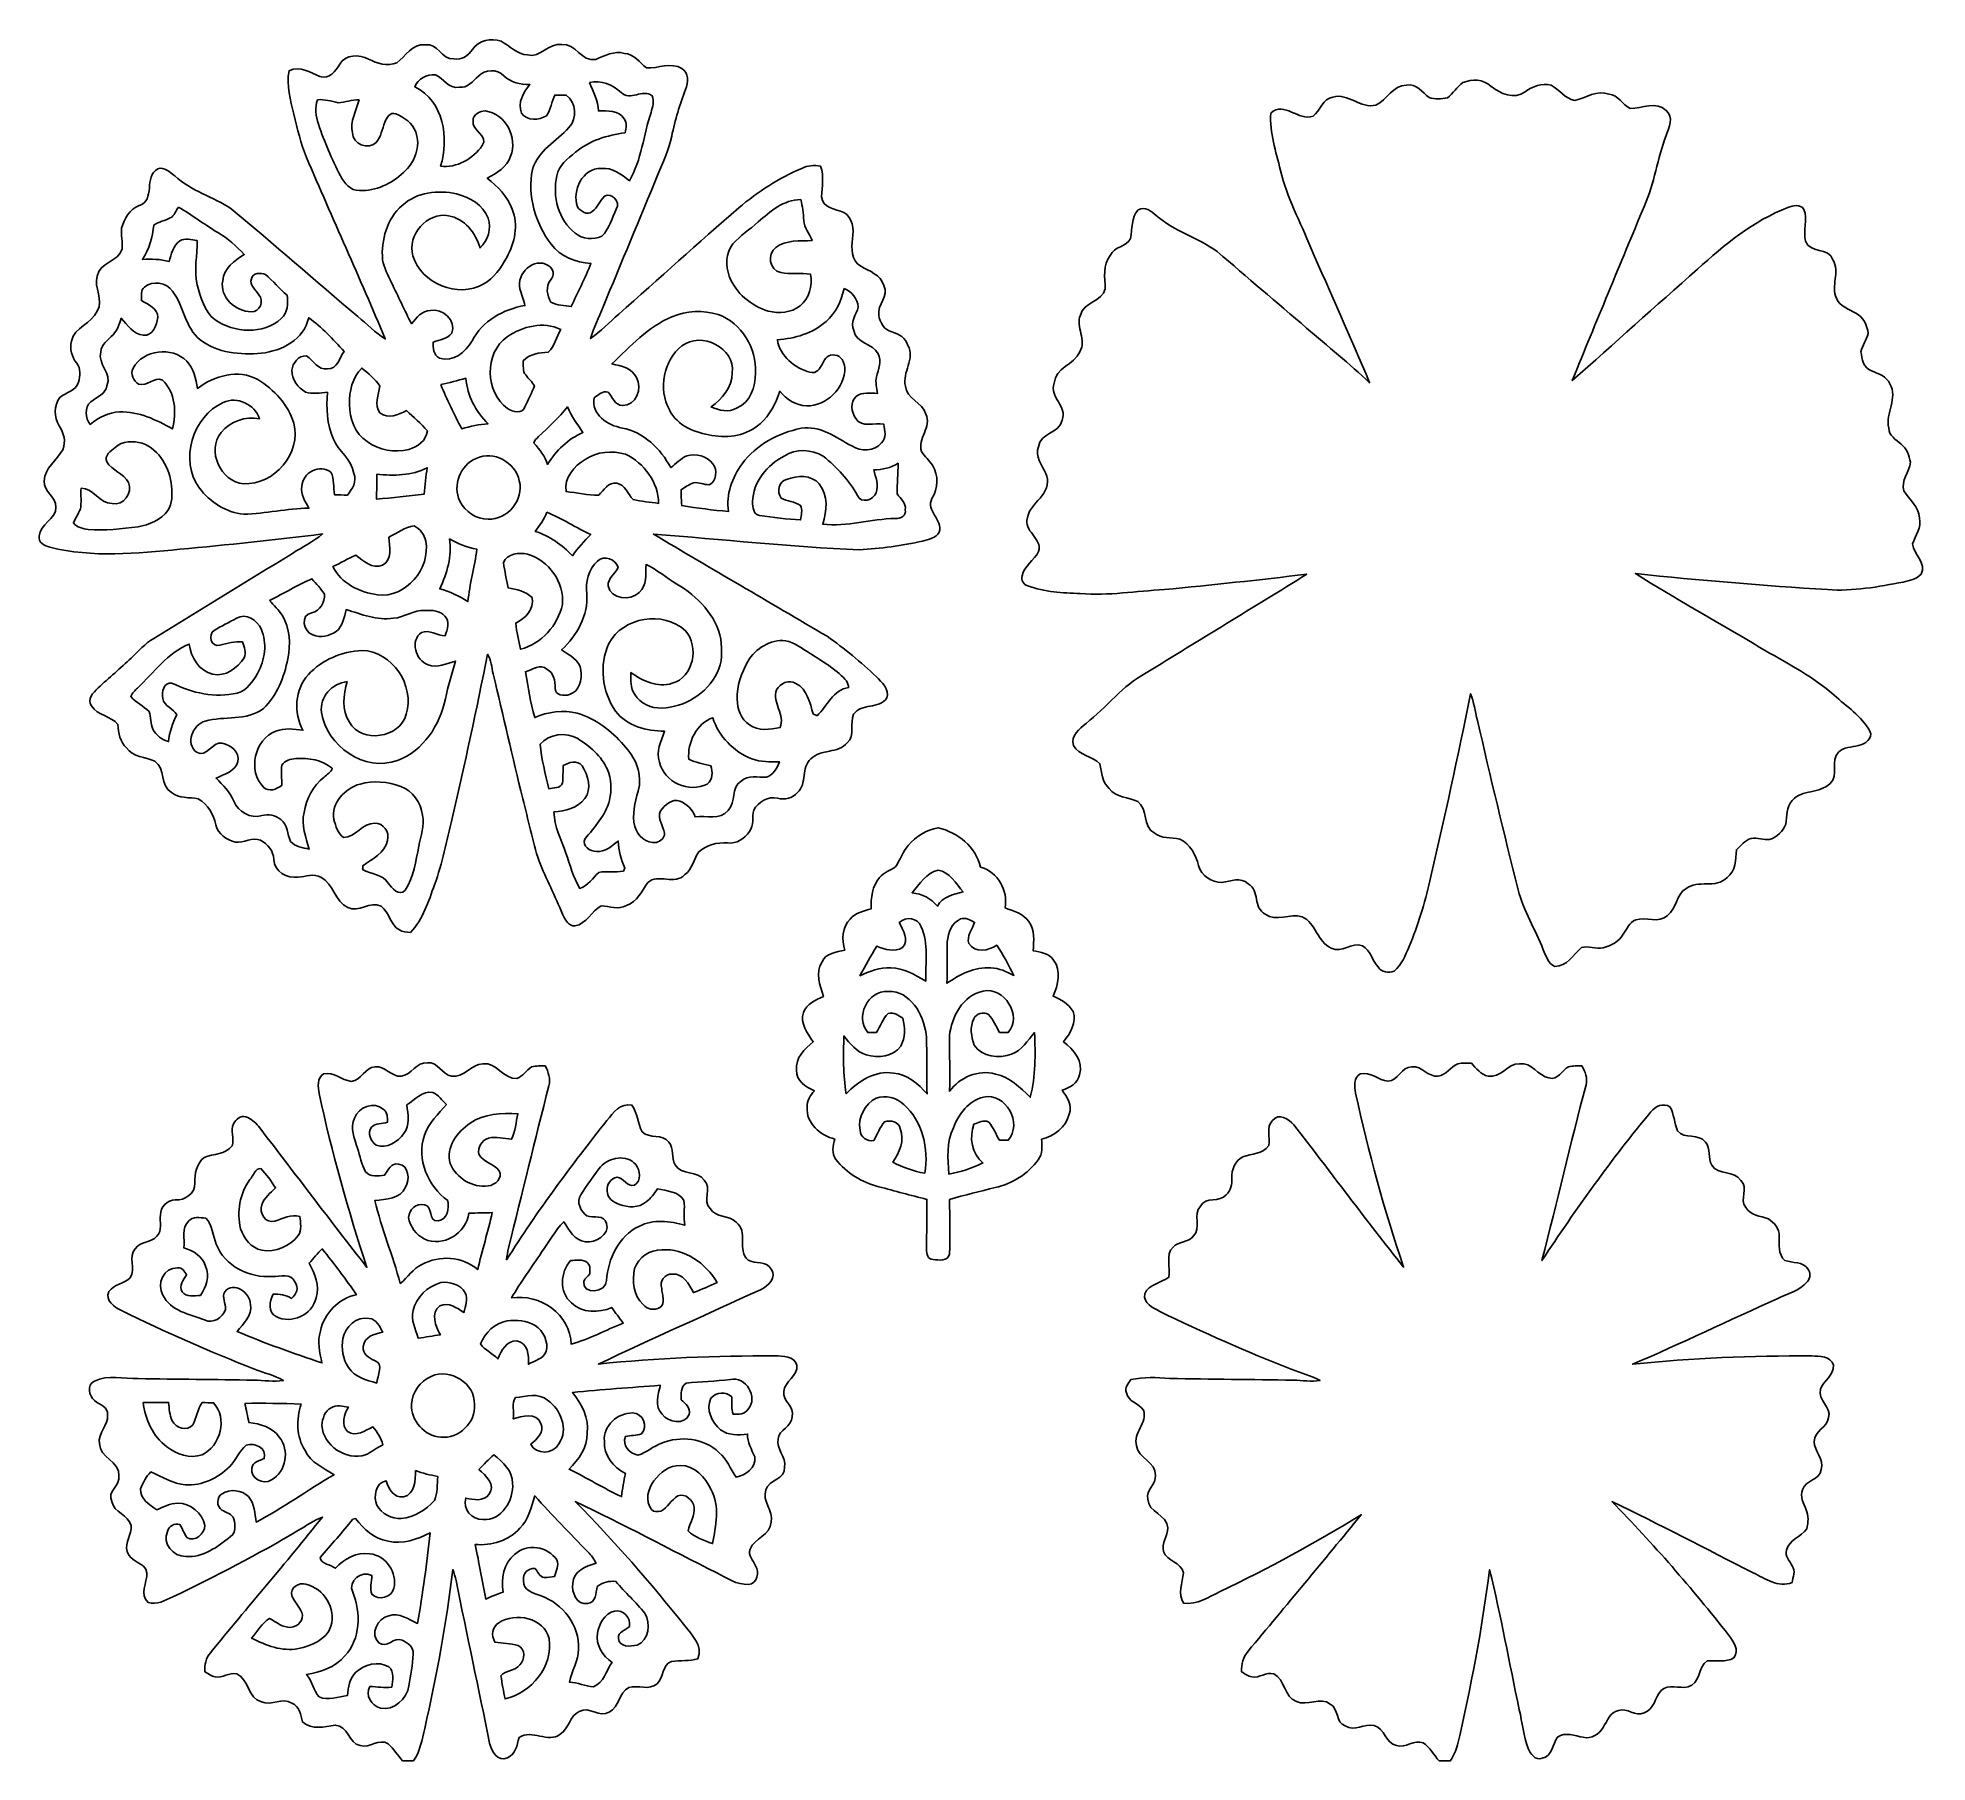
# Model space of a CAD drawing. Header units: centimetres. Extents: x -12.6 to 12.7, y -11.5 to 11.6.
import ezdxf

# ---------------------------------------------------------------- set-up
doc = ezdxf.new("R2010")
doc.units = ezdxf.units.CM
doc.header["$MEASUREMENT"] = 0
doc.layers.add('Camada 1', color=7, linetype='Continuous')

msp = doc.modelspace()

# ---------------------------------------------------------------- linework, layer by layer
at = {"layer": 'Camada 1', "color": 156}
for points, knots in [([(-6.80544, 11.42787), (-6.72535, 11.55099), (-6.55567, 11.5838), (-6.42301, 11.53759), (-6.42301, 11.53759), (-6.30555, 11.4748), (-6.21064, 11.36297), (-6.06918, 11.35345), (-6.06918, 11.35345), (-5.89385, 11.309), (-5.7866, 11.52172), (-5.61057, 11.4935), (-5.61057, 11.4935), (-5.4229, 11.5196), (-5.34704, 11.25325), (-5.15479, 11.29452), (-5.15479, 11.29452), (-5.03237, 11.34321), (-4.90748, 11.41377), (-4.77061, 11.37496), (-4.77061, 11.37496), (-4.64219, 11.36402), (-4.56459, 11.25643), (-4.47462, 11.17917), (-4.47462, 11.17917), (-4.3187, 11.17105), (-4.14584, 11.26348), (-3.99908, 11.17035), (-3.99908, 11.17035), (-3.8996, 11.11708), (-3.91759, 10.98197), (-3.9497, 10.89236), (-3.9497, 10.89236), (-4.02943, 10.68916), (-4.09046, 10.47997), (-4.13631, 10.26689), (-4.13631, 10.26689), (-4.173, 10.08591), (-4.25202, 9.91834), (-4.32152, 9.74865), (-4.32152, 9.74865), (-4.56459, 9.1574), (-4.81188, 8.56755), (-5.05566, 7.97665), (-5.05566, 7.97665), (-5.11281, 7.83519), (-5.18266, 7.6983), (-5.22393, 7.55085), (-5.22393, 7.55085), (-5.0874, 7.6475), (-4.97099, 7.76886), (-4.8454, 7.87893), (-4.8454, 7.87893), (-4.30988, 8.35483), (-3.77754, 8.83425), (-3.23639, 9.30416), (-3.23639, 9.30416), (-2.98309, 9.52005), (-2.6984, 9.70174), (-2.39253, 9.83297), (-2.39253, 9.83297), (-2.31386, 9.87143), (-2.22603, 9.87883), (-2.141, 9.86119), (-2.141, 9.86119), (-2.08879, 9.72784), (-2.12195, 9.5892), (-2.12724, 9.45197), (-2.12724, 9.45197), (-2.11632, 9.29604), (-1.94168, 9.29216), (-1.8302, 9.24277), (-1.8302, 9.24277), (-1.71026, 9.17434), (-1.69157, 9.01559), (-1.71062, 8.89105), (-1.71062, 8.89105), (-1.73107, 8.76158), (-1.7272, 8.59754), (-1.6016, 8.52099), (-1.6016, 8.52099), (-1.48519, 8.45466), (-1.33526, 8.4074), (-1.29363, 8.26276), (-1.29363, 8.26276), (-1.21954, 8.12235), (-1.38182, 8.00664), (-1.35924, 7.86694), (-1.35924, 7.86694), (-1.34725, 7.7671), (-1.28588, 7.66621), (-1.18285, 7.64117), (-1.18285, 7.64117), (-1.08795, 7.61471), (-1.00117, 7.55755), (-0.96943, 7.45949), (-0.96943, 7.45949), (-0.86359, 7.27991), (-1.05127, 7.10106), (-1.00153, 6.91373), (-1.00153, 6.91373), (-0.9906, 6.73876), (-0.77152, 6.69924), (-0.72989, 6.53803), (-0.72989, 6.53803), (-0.64206, 6.36376), (-0.84912, 6.211), (-0.78563, 6.03637), (-0.78563, 6.03637), (-0.74259, 5.97076), (-0.68403, 5.91677), (-0.63923, 5.85223), (-0.63923, 5.85223), (-0.55597, 5.71675), (-0.5602, 5.54002), (-0.64698, 5.40737), (-0.64698, 5.40737), (-0.73201, 5.24474), (-0.49742, 5.12302), (-0.54892, 4.95687), (-0.54892, 4.95687), (-0.59619, 4.87961), (-0.68932, 4.85493), (-0.77187, 4.83517), (-0.77187, 4.83517), (-1.05127, 4.77343), (-1.33597, 4.73745), (-1.62102, 4.7184), (-1.62102, 4.7184), (-2.54282, 4.75933), (-3.46145, 4.85739), (-4.38043, 4.93077), (-4.38043, 4.93077), (-3.60927, 4.46687), (-2.82787, 4.01884), (-2.05387, 3.55952), (-2.05387, 3.55952), (-1.81963, 3.39689), (-1.59948, 3.2131), (-1.39242, 3.0173), (-1.39242, 3.0173), (-1.32045, 2.94075), (-1.21391, 2.85009), (-1.24953, 2.73227), (-1.24953, 2.73227), (-1.35431, 2.57703), (-1.59773, 2.66946), (-1.69862, 2.51319), (-1.69862, 2.51319), (-1.75153, 2.39289), (-1.67323, 2.23202), (-1.78187, 2.13254), (-1.78187, 2.13254), (-1.90605, 1.98332), (-2.13676, 2.05176), (-2.26942, 1.91593), (-2.26942, 1.91593), (-2.40736, 1.80233), (-2.31422, 1.58114), (-2.45145, 1.46437), (-2.45145, 1.46437), (-2.51566, 1.38324), (-2.62042, 1.36455), (-2.71673, 1.38852), (-2.71673, 1.38852), (-2.84444, 1.42134), (-2.97602, 1.3395), (-3.03635, 1.22943), (-3.03635, 1.22943), (-3.06, 1.13454), (-3.03106, 1.02446), (-3.09279, 0.94121), (-3.09279, 0.94121), (-3.15806, 0.84632), (-3.26743, 0.77505), (-3.38632, 0.78809), (-3.38632, 0.78809), (-3.5246, 0.79657), (-3.66959, 0.76482), (-3.77437, 0.66993), (-3.77437, 0.66993), (-3.83962, 0.56973), (-3.85974, 0.43956), (-3.96027, 0.36371), (-3.96027, 0.36371), (-4.09187, 0.2166), (-4.31658, 0.38347), (-4.45628, 0.25822), (-4.45628, 0.25822), (-4.53672, 0.14286), (-4.59634, -0.00458), (-4.74415, -0.04833), (-4.74415, -0.04833), (-4.85034, -0.11394), (-4.96817, -0.05644), (-5.08105, -0.05503), (-5.08105, -0.05503), (-5.21263, -0.12559), (-5.27543, -0.29527), (-5.43382, -0.32419), (-5.43382, -0.32419), (-5.5252, -0.32561), (-5.5686, -0.23566), (-5.59893, -0.1644), (-5.59893, -0.1644), (-5.69701, 0.07549), (-5.81837, 0.3048), (-5.9129, 0.54575), (-5.9129, 0.54575), (-6.00745, 0.81845), (-6.05861, 1.10313), (-6.13197, 1.38182), (-6.13197, 1.38182), (-6.27203, 1.93781), (-6.39409, 2.49802), (-6.52885, 3.0554), (-6.52885, 3.0554), (-6.55109, 3.14395), (-6.55355, 3.24097), (-6.60541, 3.31927), (-6.60541, 3.31927), (-6.7504, 2.58197), (-6.91161, 1.8482), (-7.07743, 1.11548), (-7.07743, 1.11548), (-7.15222, 0.81879), (-7.20901, 0.51681), (-7.31519, 0.2293), (-7.31519, 0.2293), (-7.39705, 0.00494), (-7.46831, -0.23529), (-7.63834, -0.41168), (-7.63834, -0.41168), (-7.68879, -0.40464), (-7.74417, -0.40922), (-7.78722, -0.37818), (-7.78722, -0.37818), (-7.90892, -0.30621), (-7.91986, -0.14005), (-8.03239, -0.06032), (-8.03239, -0.06032), (-8.1802, 0.0141), (-8.33013, -0.14922), (-8.47795, -0.07832), (-8.47795, -0.07832), (-8.65399, 0.00599), (-8.66493, 0.24623), (-8.84201, 0.32878), (-8.84201, 0.32878), (-8.93586, 0.38522), (-9.0424, 0.33548), (-9.14258, 0.33055), (-9.14258, 0.33055), (-9.28828, 0.30902), (-9.46961, 0.40604), (-9.47102, 0.56797), (-9.47102, 0.56797), (-9.47455, 0.6805), (-9.55039, 0.77645), (-9.64847, 0.82585), (-9.64847, 0.82585), (-9.75994, 0.86959), (-9.87143, 0.78775), (-9.98431, 0.79974), (-9.98431, 0.79974), (-10.10144, 0.83007), (-10.21926, 0.90735), (-10.24643, 1.03258), (-10.24643, 1.03258), (-10.27712, 1.17439), (-10.35508, 1.30632), (-10.48314, 1.38007), (-10.48314, 1.38007), (-10.60379, 1.40511), (-10.74173, 1.38041), (-10.84367, 1.46614), (-10.84367, 1.46614), (-10.99572, 1.55751), (-10.92165, 1.7854), (-11.06451, 1.88524), (-11.06451, 1.88524), (-11.19363, 1.94098), (-11.35768, 1.93815), (-11.44658, 2.06409), (-11.44658, 2.06409), (-11.53618, 2.14417), (-11.54853, 2.26447), (-11.56193, 2.37596), (-11.56193, 2.37596), (-11.65048, 2.49307), (-11.83463, 2.49378), (-11.91259, 2.62678), (-11.91259, 2.62678), (-11.9835, 2.71463), (-11.8872, 2.8074), (-11.82722, 2.86773), (-11.82722, 2.86773), (-11.67765, 3.00002), (-11.52877, 3.13336), (-11.38166, 3.26813), (-11.38166, 3.26813), (-11.2836, 3.35845), (-11.19716, 3.46357), (-11.08075, 3.5313), (-11.08075, 3.5313), (-10.45986, 3.91018), (-9.84108, 4.2919), (-9.22055, 4.67077), (-9.22055, 4.67077), (-9.0865, 4.75896), (-8.94009, 4.82847), (-8.81661, 4.93148), (-8.81661, 4.93148), (-9.45303, 4.85527), (-10.0905, 4.78367), (-10.72937, 4.72651), (-10.72937, 4.72651), (-11.30793, 4.67184), (-11.90201, 4.60903), (-12.47281, 4.75402), (-12.47281, 4.75402), (-12.5423, 4.77061), (-12.63473, 4.81753), (-12.61638, 4.90361), (-12.61638, 4.90361), (-12.60475, 5.06623), (-12.38743, 5.1255), (-12.39096, 5.29201), (-12.39096, 5.29201), (-12.38144, 5.43136), (-12.56312, 5.49945), (-12.54794, 5.64091), (-12.54794, 5.64091), (-12.54724, 5.82012), (-12.37615, 5.91714), (-12.30065, 6.06142), (-12.30065, 6.06142), (-12.25268, 6.16866), (-12.28689, 6.28685), (-12.34686, 6.38069), (-12.34686, 6.38069), (-12.42306, 6.49464), (-12.41954, 6.65339), (-12.33769, 6.76275), (-12.33769, 6.76275), (-12.25373, 6.82941), (-12.12497, 6.85411), (-12.08757, 6.96701), (-12.08757, 6.96701), (-12.065, 7.05026), (-12.05582, 7.14833), (-12.11333, 7.21959), (-12.11333, 7.21959), (-12.17753, 7.30425), (-12.21245, 7.41009), (-12.18106, 7.51557), (-12.18106, 7.51557), (-12.1472, 7.7096), (-11.90801, 7.747), (-11.83922, 7.92056), (-11.83922, 7.92056), (-11.74361, 8.06943), (-11.89073, 8.23207), (-11.83675, 8.38976), (-11.83675, 8.38976), (-11.811, 8.57744), (-11.54923, 8.57814), (-11.50267, 8.75347), (-11.50267, 8.75347), (-11.49562, 8.84696), (-11.52243, 8.94009), (-11.51078, 9.03323), (-11.51078, 9.03323), (-11.4755, 9.15811), (-11.40354, 9.28687), (-11.27513, 9.33379), (-11.27513, 9.33379), (-11.05429, 9.40681), (-11.21656, 9.71973), (-11.02642, 9.82839), (-11.02642, 9.82839), (-10.9354, 9.85379), (-10.86343, 9.78429), (-10.79958, 9.73172), (-10.79958, 9.73172), (-10.57875, 9.53381), (-10.28594, 9.45056), (-10.04005, 9.29216), (-10.04005, 9.29216), (-9.46996, 8.81626), (-8.91257, 8.32555), (-8.3446, 7.84684), (-8.3446, 7.84684), (-8.22219, 7.74664), (-8.11106, 7.63093), (-7.97595, 7.54661), (-7.97595, 7.54661), (-8.31708, 8.36189), (-8.68503, 9.16622), (-9.03181, 9.97937), (-9.03181, 9.97937), (-9.10942, 10.16528), (-9.15211, 10.3632), (-9.20291, 10.55793), (-9.20291, 10.55793), (-9.2463, 10.74842), (-9.30769, 10.94457), (-9.26499, 11.14143), (-9.26499, 11.14143), (-9.12142, 11.21339), (-8.98243, 11.12131), (-8.85189, 11.06663), (-8.85189, 11.06663), (-8.72631, 11.02254), (-8.64164, 11.13931), (-8.58485, 11.23138), (-8.58485, 11.23138), (-8.51005, 11.36614), (-8.32237, 11.36227), (-8.20102, 11.29841), (-8.20102, 11.29841), (-8.08637, 11.23984), (-7.94843, 11.19434), (-7.82319, 11.24832), (-7.82319, 11.24832), (-7.70042, 11.33404), (-7.61787, 11.50654), (-7.44361, 11.48926), (-7.44361, 11.48926), (-7.27428, 11.52348), (-7.22136, 11.28606), (-7.05626, 11.30264), (-7.05626, 11.30264), (-6.95006, 11.27936), (-6.86293, 11.34533), (-6.80544, 11.42787)], [0, 0, 0, 0, 0.00909091, 0.00909091, 0.00909091, 0.00909091, 0.01818182, 0.01818182, 0.01818182, 0.01818182, 0.02727273, 0.02727273, 0.02727273, 0.02727273, 0.03636364, 0.03636364, 0.03636364, 0.03636364, 0.04545455, 0.04545455, 0.04545455, 0.04545455, 0.05454545, 0.05454545, 0.05454545, 0.05454545, 0.06363636, 0.06363636, 0.06363636, 0.06363636, 0.07272727, 0.07272727, 0.07272727, 0.07272727, 0.08181818, 0.08181818, 0.08181818, 0.08181818, 0.09090909, 0.09090909, 0.09090909, 0.09090909, 0.1, 0.1, 0.1, 0.1, 0.10909091, 0.10909091, 0.10909091, 0.10909091, 0.11818182, 0.11818182, 0.11818182, 0.11818182, 0.12727273, 0.12727273, 0.12727273, 0.12727273, 0.13636364, 0.13636364, 0.13636364, 0.13636364, 0.14545455, 0.14545455, 0.14545455, 0.14545455, 0.15454545, 0.15454545, 0.15454545, 0.15454545, 0.16363636, 0.16363636, 0.16363636, 0.16363636, 0.17272727, 0.17272727, 0.17272727, 0.17272727, 0.18181818, 0.18181818, 0.18181818, 0.18181818, 0.19090909, 0.19090909, 0.19090909, 0.19090909, 0.2, 0.2, 0.2, 0.2, 0.20909091, 0.20909091, 0.20909091, 0.20909091, 0.21818182, 0.21818182, 0.21818182, 0.21818182, 0.22727273, 0.22727273, 0.22727273, 0.22727273, 0.23636364, 0.23636364, 0.23636364, 0.23636364, 0.24545455, 0.24545455, 0.24545455, 0.24545455, 0.25454545, 0.25454545, 0.25454545, 0.25454545, 0.26363636, 0.26363636, 0.26363636, 0.26363636, 0.27272727, 0.27272727, 0.27272727, 0.27272727, 0.28181818, 0.28181818, 0.28181818, 0.28181818, 0.29090909, 0.29090909, 0.29090909, 0.29090909, 0.3, 0.3, 0.3, 0.3, 0.30909091, 0.30909091, 0.30909091, 0.30909091, 0.31818182, 0.31818182, 0.31818182, 0.31818182, 0.32727273, 0.32727273, 0.32727273, 0.32727273, 0.33636364, 0.33636364, 0.33636364, 0.33636364, 0.34545455, 0.34545455, 0.34545455, 0.34545455, 0.35454545, 0.35454545, 0.35454545, 0.35454545, 0.36363636, 0.36363636, 0.36363636, 0.36363636, 0.37272727, 0.37272727, 0.37272727, 0.37272727, 0.38181818, 0.38181818, 0.38181818, 0.38181818, 0.39090909, 0.39090909, 0.39090909, 0.39090909, 0.4, 0.4, 0.4, 0.4, 0.40909091, 0.40909091, 0.40909091, 0.40909091, 0.41818182, 0.41818182, 0.41818182, 0.41818182, 0.42727273, 0.42727273, 0.42727273, 0.42727273, 0.43636364, 0.43636364, 0.43636364, 0.43636364, 0.44545455, 0.44545455, 0.44545455, 0.44545455, 0.45454545, 0.45454545, 0.45454545, 0.45454545, 0.46363636, 0.46363636, 0.46363636, 0.46363636, 0.47272727, 0.47272727, 0.47272727, 0.47272727, 0.48181818, 0.48181818, 0.48181818, 0.48181818, 0.49090909, 0.49090909, 0.49090909, 0.49090909, 0.5, 0.5, 0.5, 0.5, 0.50909091, 0.50909091, 0.50909091, 0.50909091, 0.51818182, 0.51818182, 0.51818182, 0.51818182, 0.52727273, 0.52727273, 0.52727273, 0.52727273, 0.53636364, 0.53636364, 0.53636364, 0.53636364, 0.54545455, 0.54545455, 0.54545455, 0.54545455, 0.55454545, 0.55454545, 0.55454545, 0.55454545, 0.56363636, 0.56363636, 0.56363636, 0.56363636, 0.57272727, 0.57272727, 0.57272727, 0.57272727, 0.58181818, 0.58181818, 0.58181818, 0.58181818, 0.59090909, 0.59090909, 0.59090909, 0.59090909, 0.6, 0.6, 0.6, 0.6, 0.60909091, 0.60909091, 0.60909091, 0.60909091, 0.61818182, 0.61818182, 0.61818182, 0.61818182, 0.62727273, 0.62727273, 0.62727273, 0.62727273, 0.63636364, 0.63636364, 0.63636364, 0.63636364, 0.64545455, 0.64545455, 0.64545455, 0.64545455, 0.65454545, 0.65454545, 0.65454545, 0.65454545, 0.66363636, 0.66363636, 0.66363636, 0.66363636, 0.67272727, 0.67272727, 0.67272727, 0.67272727, 0.68181818, 0.68181818, 0.68181818, 0.68181818, 0.69090909, 0.69090909, 0.69090909, 0.69090909, 0.7, 0.7, 0.7, 0.7, 0.70909091, 0.70909091, 0.70909091, 0.70909091, 0.71818182, 0.71818182, 0.71818182, 0.71818182, 0.72727273, 0.72727273, 0.72727273, 0.72727273, 0.73636364, 0.73636364, 0.73636364, 0.73636364, 0.74545455, 0.74545455, 0.74545455, 0.74545455, 0.75454545, 0.75454545, 0.75454545, 0.75454545, 0.76363636, 0.76363636, 0.76363636, 0.76363636, 0.77272727, 0.77272727, 0.77272727, 0.77272727, 0.78181818, 0.78181818, 0.78181818, 0.78181818, 0.79090909, 0.79090909, 0.79090909, 0.79090909, 0.8, 0.8, 0.8, 0.8, 0.80909091, 0.80909091, 0.80909091, 0.80909091, 0.81818182, 0.81818182, 0.81818182, 0.81818182, 0.82727273, 0.82727273, 0.82727273, 0.82727273, 0.83636364, 0.83636364, 0.83636364, 0.83636364, 0.84545455, 0.84545455, 0.84545455, 0.84545455, 0.85454545, 0.85454545, 0.85454545, 0.85454545, 0.86363636, 0.86363636, 0.86363636, 0.86363636, 0.87272727, 0.87272727, 0.87272727, 0.87272727, 0.88181818, 0.88181818, 0.88181818, 0.88181818, 0.89090909, 0.89090909, 0.89090909, 0.89090909, 0.9, 0.9, 0.9, 0.9, 0.90909091, 0.90909091, 0.90909091, 0.90909091, 0.91818182, 0.91818182, 0.91818182, 0.91818182, 0.92727273, 0.92727273, 0.92727273, 0.92727273, 0.93636364, 0.93636364, 0.93636364, 0.93636364, 0.94545455, 0.94545455, 0.94545455, 0.94545455, 0.95454545, 0.95454545, 0.95454545, 0.95454545, 0.96363636, 0.96363636, 0.96363636, 0.96363636, 0.97272727, 0.97272727, 0.97272727, 0.97272727, 0.98181818, 0.98181818, 0.98181818, 0.98181818, 1, 1, 1, 1]), ([(-6.72711, 11.06946), (-6.72711, 11.06946), (-6.72711, 11.06946), (-6.72711, 11.06946), (-6.72711, 11.06946), (-6.80366, 11.00631), (-6.87246, 10.90541), (-6.985, 10.92023), (-6.985, 10.92023), (-7.12505, 10.89342), (-7.19137, 11.04088), (-7.30355, 11.08533), (-7.30355, 11.08533), (-7.41574, 11.1012), (-7.54345, 11.037), (-7.57872, 10.92552), (-7.57872, 10.92552), (-7.19349, 10.73784), (-7.11658, 10.23549), (-7.23547, 9.86084), (-7.23547, 9.86084), (-7.01781, 9.83438), (-6.79803, 9.96385), (-6.67597, 10.13812), (-6.67597, 10.13812), (-6.58071, 10.27535), (-6.82449, 10.33533), (-6.79944, 10.46973), (-6.79944, 10.46973), (-6.80049, 10.55687), (-6.70984, 10.60344), (-6.63292, 10.60238), (-6.63292, 10.60238), (-6.36235, 10.57098), (-6.19653, 10.24043), (-6.29532, 9.99666), (-6.29532, 9.99666), (-6.34293, 9.85237), (-6.48053, 9.76736), (-6.60858, 9.70138), (-6.60858, 9.70138), (-6.46711, 9.59131), (-6.33835, 9.45691), (-6.27556, 9.28581), (-6.27556, 9.28581), (-6.18489, 9.0752), (-6.24275, 8.83461), (-6.34576, 8.63987), (-6.34576, 8.63987), (-6.42338, 8.50018), (-6.51722, 8.35836), (-6.66184, 8.28075), (-6.66184, 8.28075), (-7.00193, 8.08707), (-7.49087, 8.2878), (-7.60589, 8.65963), (-7.60589, 8.65963), (-7.68561, 8.93797), (-7.4161, 9.24841), (-7.12893, 9.19832), (-7.12893, 9.19832), (-6.91303, 9.15882), (-6.7638, 8.96725), (-6.70453, 8.76582), (-6.70453, 8.76582), (-6.60118, 8.86918), (-6.54473, 9.0237), (-6.5987, 9.16587), (-6.5987, 9.16587), (-6.65938, 9.3479), (-6.84742, 9.44174), (-7.01957, 9.49148), (-7.01957, 9.49148), (-7.26863, 9.54687), (-7.55402, 9.51441), (-7.74912, 9.33696), (-7.74912, 9.33696), (-7.95443, 9.15811), (-8.0331, 8.87306), (-8.01263, 8.60848), (-8.01263, 8.60848), (-7.99535, 8.49841), (-7.93891, 8.40034), (-7.89269, 8.30015), (-7.89269, 8.30015), (-7.80274, 8.11671), (-7.71947, 7.93009), (-7.62423, 7.74912), (-7.62423, 7.74912), (-7.5565, 7.82742), (-7.48558, 7.92903), (-7.36988, 7.92868), (-7.36988, 7.92868), (-7.20689, 7.96148), (-7.01674, 7.7911), (-7.08554, 7.62494), (-7.08554, 7.62494), (-7.14058, 7.54274), (-7.24712, 7.53604), (-7.33212, 7.50464), (-7.33212, 7.50464), (-7.33743, 7.42421), (-7.33107, 7.32895), (-7.24958, 7.28732), (-7.24958, 7.28732), (-7.0672, 7.22736), (-6.8968, 7.3727), (-6.81177, 7.52157), (-6.81177, 7.52157), (-6.67597, 7.78791), (-6.38986, 7.94561), (-6.1034, 7.99429), (-6.1034, 7.99429), (-6.12457, 8.07014), (-6.15068, 8.14422), (-6.17114, 8.21972), (-6.17114, 8.21972), (-6.22194, 8.41974), (-5.98275, 8.65046), (-5.79084, 8.53122), (-5.79084, 8.53122), (-5.71534, 8.49136), (-5.70723, 8.39716), (-5.75944, 8.33472), (-5.75944, 8.33472), (-5.8293, 8.24723), (-5.80884, 8.13011), (-5.75522, 8.0405), (-5.75522, 8.0405), (-5.67265, 7.99429), (-5.57318, 7.99535), (-5.48181, 7.97912), (-5.48181, 7.97912), (-5.39715, 8.17386), (-5.29378, 8.36083), (-5.21935, 8.5598), (-5.21935, 8.5598), (-5.4229, 8.56967), (-5.62997, 8.64552), (-5.75239, 8.81626), (-5.75239, 8.81626), (-5.96229, 9.09708), (-6.0773, 9.46961), (-6.00251, 9.8178), (-6.00251, 9.8178), (-5.93054, 10.07321), (-5.67725, 10.19492), (-5.5132, 10.38119), (-5.5132, 10.38119), (-5.39467, 10.50325), (-5.41937, 10.71279), (-5.55025, 10.8158), (-5.55025, 10.8158), (-5.60139, 10.8158), (-5.65255, 10.81546), (-5.70335, 10.81511), (-5.70335, 10.81511), (-5.7464, 10.72585), (-5.75663, 10.62143), (-5.81377, 10.53958), (-5.81377, 10.53958), (-5.91326, 10.47362), (-6.07413, 10.46832), (-6.14997, 10.5731), (-6.14997, 10.5731), (-6.20606, 10.71174), (-6.12386, 10.85144), (-6.03778, 10.95657), (-6.03778, 10.95657), (-6.16444, 10.95233), (-6.29284, 10.98584), (-6.38598, 11.07545), (-6.38598, 11.07545), (-6.47559, 11.16929), (-6.63963, 11.16223), (-6.72711, 11.06946)], [0, 0, 0, 0, 0.02222222, 0.02222222, 0.02222222, 0.02222222, 0.04444444, 0.04444444, 0.04444444, 0.04444444, 0.06666667, 0.06666667, 0.06666667, 0.06666667, 0.08888889, 0.08888889, 0.08888889, 0.08888889, 0.11111111, 0.11111111, 0.11111111, 0.11111111, 0.13333333, 0.13333333, 0.13333333, 0.13333333, 0.15555556, 0.15555556, 0.15555556, 0.15555556, 0.17777778, 0.17777778, 0.17777778, 0.17777778, 0.2, 0.2, 0.2, 0.2, 0.22222222, 0.22222222, 0.22222222, 0.22222222, 0.24444444, 0.24444444, 0.24444444, 0.24444444, 0.26666667, 0.26666667, 0.26666667, 0.26666667, 0.28888889, 0.28888889, 0.28888889, 0.28888889, 0.31111111, 0.31111111, 0.31111111, 0.31111111, 0.33333333, 0.33333333, 0.33333333, 0.33333333, 0.35555556, 0.35555556, 0.35555556, 0.35555556, 0.37777778, 0.37777778, 0.37777778, 0.37777778, 0.4, 0.4, 0.4, 0.4, 0.42222222, 0.42222222, 0.42222222, 0.42222222, 0.44444444, 0.44444444, 0.44444444, 0.44444444, 0.46666667, 0.46666667, 0.46666667, 0.46666667, 0.48888889, 0.48888889, 0.48888889, 0.48888889, 0.51111111, 0.51111111, 0.51111111, 0.51111111, 0.53333333, 0.53333333, 0.53333333, 0.53333333, 0.55555556, 0.55555556, 0.55555556, 0.55555556, 0.57777778, 0.57777778, 0.57777778, 0.57777778, 0.6, 0.6, 0.6, 0.6, 0.62222222, 0.62222222, 0.62222222, 0.62222222, 0.64444444, 0.64444444, 0.64444444, 0.64444444, 0.66666667, 0.66666667, 0.66666667, 0.66666667, 0.68888889, 0.68888889, 0.68888889, 0.68888889, 0.71111111, 0.71111111, 0.71111111, 0.71111111, 0.73333333, 0.73333333, 0.73333333, 0.73333333, 0.75555556, 0.75555556, 0.75555556, 0.75555556, 0.77777778, 0.77777778, 0.77777778, 0.77777778, 0.8, 0.8, 0.8, 0.8, 0.82222222, 0.82222222, 0.82222222, 0.82222222, 0.84444444, 0.84444444, 0.84444444, 0.84444444, 0.86666667, 0.86666667, 0.86666667, 0.86666667, 0.88888889, 0.88888889, 0.88888889, 0.88888889, 0.91111111, 0.91111111, 0.91111111, 0.91111111, 0.93333333, 0.93333333, 0.93333333, 0.93333333, 0.95555556, 0.95555556, 0.95555556, 0.95555556, 1, 1, 1, 1]), ([(-5.2384, 10.98373), (-5.2384, 10.98373), (-5.2384, 10.98373), (-5.2384, 10.98373), (-5.2384, 10.98373), (-5.18478, 10.86167), (-5.12268, 10.73996), (-5.11951, 10.60344), (-5.11951, 10.60344), (-5.00097, 10.60026), (-4.84258, 10.61896), (-4.77273, 10.49796), (-4.77273, 10.49796), (-4.72617, 10.44398), (-4.74873, 10.37307), (-4.76144, 10.31134), (-4.76144, 10.31134), (-4.99921, 10.27712), (-5.24016, 10.2048), (-5.42712, 10.04817), (-5.42712, 10.04817), (-5.53049, 9.96349), (-5.6508, 9.8753), (-5.67584, 9.7349), (-5.67584, 9.7349), (-5.73617, 9.4622), (-5.65996, 9.13765), (-5.42854, 8.96408), (-5.42854, 8.96408), (-5.33223, 8.88294), (-5.18583, 8.87059), (-5.0733, 8.92245), (-5.0733, 8.92245), (-4.97487, 9.02123), (-4.93818, 9.16446), (-4.87927, 9.28828), (-4.87927, 9.28828), (-4.81894, 9.38001), (-4.93713, 9.52005), (-5.03765, 9.45938), (-5.03765, 9.45938), (-5.09975, 9.39729), (-5.13079, 9.30839), (-5.20135, 9.25442), (-5.20135, 9.25442), (-5.26591, 9.19832), (-5.36222, 9.259), (-5.40103, 9.31897), (-5.40103, 9.31897), (-5.47158, 9.53487), (-5.33364, 9.84108), (-5.07965, 9.83085), (-5.07965, 9.83085), (-4.93077, 9.84919), (-4.81012, 9.75359), (-4.70217, 9.66611), (-4.70217, 9.66611), (-4.53918, 9.94903), (-4.5145, 10.27888), (-4.41289, 10.58368), (-4.41289, 10.58368), (-4.39278, 10.65494), (-4.36597, 10.73432), (-4.39878, 10.80629), (-4.39878, 10.80629), (-4.52437, 10.90753), (-4.69299, 10.73008), (-4.81436, 10.84932), (-4.81436, 10.84932), (-4.92619, 10.95974), (-5.08105, 11.01865), (-5.2384, 10.98373)], [0, 0, 0, 0, 0.05263158, 0.05263158, 0.05263158, 0.05263158, 0.10526316, 0.10526316, 0.10526316, 0.10526316, 0.15789474, 0.15789474, 0.15789474, 0.15789474, 0.21052632, 0.21052632, 0.21052632, 0.21052632, 0.26315789, 0.26315789, 0.26315789, 0.26315789, 0.31578947, 0.31578947, 0.31578947, 0.31578947, 0.36842105, 0.36842105, 0.36842105, 0.36842105, 0.42105263, 0.42105263, 0.42105263, 0.42105263, 0.47368421, 0.47368421, 0.47368421, 0.47368421, 0.52631579, 0.52631579, 0.52631579, 0.52631579, 0.57894737, 0.57894737, 0.57894737, 0.57894737, 0.63157895, 0.63157895, 0.63157895, 0.63157895, 0.68421053, 0.68421053, 0.68421053, 0.68421053, 0.73684211, 0.73684211, 0.73684211, 0.73684211, 0.78947368, 0.78947368, 0.78947368, 0.78947368, 0.84210526, 0.84210526, 0.84210526, 0.84210526, 0.89473684, 0.89473684, 0.89473684, 0.89473684, 1, 1, 1, 1]), ([(6.47276, 10.98303), (6.59482, 11.03559), (6.74475, 11.02854), (6.84564, 10.93611), (6.84564, 10.93611), (6.96911, 10.83451), (7.16104, 10.7516), (7.30496, 10.86061), (7.30496, 10.86061), (7.4055, 10.93328), (7.52934, 10.97597), (7.65386, 10.9488), (7.65386, 10.9488), (7.76534, 10.88954), (7.84083, 10.76677), (7.97136, 10.74455), (7.97136, 10.74455), (8.12341, 10.77595), (8.26805, 10.89342), (8.43031, 10.8264), (8.43031, 10.8264), (8.55698, 10.81758), (8.6106, 10.68351), (8.71466, 10.6373), (8.71466, 10.6373), (8.87236, 10.6313), (9.06285, 10.74067), (9.19761, 10.61049), (9.19761, 10.61049), (9.3038, 10.52053), (9.23395, 10.37978), (9.19656, 10.27394), (9.19656, 10.27394), (9.07591, 9.96703), (9.04275, 9.63295), (8.90517, 9.33273), (8.90517, 9.33273), (8.58237, 8.55098), (8.2557, 7.77098), (7.93715, 6.98782), (7.93715, 6.98782), (8.49806, 7.48417), (9.05403, 7.98583), (9.61636, 8.48042), (9.61636, 8.48042), (9.97725, 8.81274), (10.36637, 9.12847), (10.82745, 9.30909), (10.82745, 9.30909), (10.89695, 9.33414), (10.99643, 9.36059), (11.04229, 9.28193), (11.04229, 9.28193), (11.10261, 9.14858), (11.02571, 8.99406), (11.06594, 8.85613), (11.06594, 8.85613), (11.12131, 8.69032), (11.37813, 8.77675), (11.43175, 8.60671), (11.43175, 8.60671), (11.52983, 8.44549), (11.40213, 8.25747), (11.48079, 8.09307), (11.48079, 8.09307), (11.51995, 7.97983), (11.6466, 7.94702), (11.74009, 7.89199), (11.74009, 7.89199), (11.84168, 7.84365), (11.89496, 7.72759), (11.90483, 7.62034), (11.90483, 7.62034), (11.88614, 7.53285), (11.82404, 7.46125), (11.80816, 7.3727), (11.80816, 7.3727), (11.81981, 7.27709), (11.84521, 7.15468), (11.94893, 7.11904), (11.94893, 7.11904), (12.04241, 7.07918), (12.15178, 7.04497), (12.19658, 6.94336), (12.19658, 6.94336), (12.30841, 6.75181), (12.13131, 6.55214), (12.18177, 6.35175), (12.18177, 6.35175), (12.17965, 6.24804), (12.27949, 6.19724), (12.34581, 6.13621), (12.34581, 6.13621), (12.41882, 6.07694), (12.4587, 5.98416), (12.47069, 5.89244), (12.47069, 5.89244), (12.45763, 5.76226), (12.34227, 5.64444), (12.38355, 5.51003), (12.38355, 5.51003), (12.45481, 5.38868), (12.58746, 5.29836), (12.59134, 5.14419), (12.59134, 5.14419), (12.62944, 5.01719), (12.53313, 4.91243), (12.50138, 4.79777), (12.50138, 4.79777), (12.50984, 4.65596), (12.69646, 4.53777), (12.61356, 4.39067), (12.61356, 4.39067), (12.55148, 4.32611), (12.45975, 4.30564), (12.37543, 4.2873), (12.37543, 4.2873), (12.041, 4.2238), (11.70199, 4.1596), (11.36015, 4.18465), (11.36015, 4.18465), (10.50008, 4.23932), (9.6414, 4.31163), (8.78416, 4.39914), (8.78416, 4.39914), (9.30804, 4.07351), (9.84637, 3.77155), (10.37731, 3.45722), (10.37731, 3.45722), (10.73714, 3.23356), (11.12872, 3.05435), (11.44729, 2.76965), (11.44729, 2.76965), (11.61661, 2.62078), (11.81381, 2.48813), (11.92847, 2.28952), (11.92847, 2.28952), (11.97609, 2.18863), (11.86074, 2.11101), (11.77466, 2.0962), (11.77466, 2.0962), (11.6861, 2.06621), (11.57323, 2.0835), (11.50796, 2.00518), (11.50796, 2.00518), (11.38802, 1.89476), (11.51748, 1.69721), (11.39437, 1.58784), (11.39437, 1.58784), (11.25677, 1.44392), (11.01724, 1.51024), (10.88531, 1.35748), (10.88531, 1.35748), (10.80593, 1.27141), (10.82145, 1.14828), (10.80099, 1.04174), (10.80099, 1.04174), (10.76325, 0.9465), (10.68317, 0.86395), (10.58403, 0.83397), (10.58403, 0.83397), (10.50079, 0.83043), (10.41893, 0.86289), (10.33604, 0.84983), (10.33604, 0.84983), (10.25418, 0.82373), (10.19739, 0.75564), (10.13848, 0.69708), (10.13848, 0.69708), (10.13319, 0.56444), (10.12825, 0.4131), (10.01289, 0.32419), (10.01289, 0.32419), (9.86437, 0.16968), (9.62235, 0.30198), (9.46114, 0.17497), (9.46114, 0.17497), (9.32427, 0.09771), (9.34295, -0.0956), (9.21385, -0.18238), (9.21385, -0.18238), (9.09884, -0.29845), (8.92527, -0.19685), (8.78804, -0.2427), (8.78804, -0.2427), (8.70055, -0.27199), (8.67127, -0.36759), (8.62188, -0.43568), (8.62188, -0.43568), (8.56543, -0.53374), (8.45855, -0.5909), (8.35201, -0.61701), (8.35201, -0.61701), (8.255, -0.63853), (8.15445, -0.58137), (8.0599, -0.61524), (8.0599, -0.61524), (7.94914, -0.70767), (7.86765, -0.87241), (7.70183, -0.86571), (7.70183, -0.86571), (7.614, -0.8262), (7.58613, -0.72319), (7.54803, -0.64311), (7.54803, -0.64311), (7.44395, -0.37217), (7.2852, -0.12276), (7.21323, 0.16016), (7.21323, 0.16016), (7.01957, 0.91475), (6.84247, 1.67357), (6.66608, 2.4324), (6.66608, 2.4324), (6.6368, 2.55164), (6.61952, 2.67404), (6.57401, 2.78835), (6.57401, 2.78835), (6.40467, 1.94944), (6.22265, 1.113), (6.02933, 0.27939), (6.02933, 0.27939), (5.96194, -0.02117), (5.86705, -0.31574), (5.75132, -0.60077), (5.75132, -0.60077), (5.69806, -0.7172), (5.65219, -0.84666), (5.54884, -0.92886), (5.54884, -0.92886), (5.4758, -0.96626), (5.38127, -0.9398), (5.334, -0.87417), (5.334, -0.87417), (5.25426, -0.78739), (5.2338, -0.6491), (5.12339, -0.59231), (5.12339, -0.59231), (4.98264, -0.52563), (4.84399, -0.7045), (4.70675, -0.61982), (4.70675, -0.61982), (4.5152, -0.54151), (4.50532, -0.28363), (4.31587, -0.20109), (4.31587, -0.20109), (4.15254, -0.14851), (3.9705, -0.27869), (3.81987, -0.16403), (3.81987, -0.16403), (3.65548, -0.08643), (3.75108, 0.15309), (3.59339, 0.23988), (3.59339, 0.23988), (3.49391, 0.34079), (3.35808, 0.27164), (3.24061, 0.25858), (3.24061, 0.25858), (3.10339, 0.25929), (2.96121, 0.34819), (2.92876, 0.48718), (2.92876, 0.48718), (2.88995, 0.62971), (2.81727, 0.77645), (2.67582, 0.83996), (2.67582, 0.83996), (2.56117, 0.86501), (2.42958, 0.84067), (2.33362, 0.92216), (2.33362, 0.92216), (2.17805, 1.01177), (2.24966, 1.2393), (2.11313, 1.34479), (2.11313, 1.34479), (1.98472, 1.40088), (1.82068, 1.39522), (1.72966, 1.51835), (1.72966, 1.51835), (1.63194, 1.60338), (1.63512, 1.73567), (1.60408, 1.85032), (1.60408, 1.85032), (1.50459, 1.9565), (1.32221, 1.95862), (1.25095, 2.09727), (1.25095, 2.09727), (1.20721, 2.22673), (1.33456, 2.3188), (1.41993, 2.39182), (1.41993, 2.39182), (1.69579, 2.60738), (1.91169, 2.89877), (2.2232, 3.06811), (2.2232, 3.06811), (2.94111, 3.51048), (3.66289, 3.94723), (4.37868, 4.39242), (4.37868, 4.39242), (3.74332, 4.31446), (3.1062, 4.24814), (2.46909, 4.18499), (2.46909, 4.18499), (2.09373, 4.16736), (1.71874, 4.09928), (1.34231, 4.13419), (1.34231, 4.13419), (1.10489, 4.13914), (0.86218, 4.15361), (0.63746, 4.23686), (0.63746, 4.23686), (0.58137, 4.25062), (0.54186, 4.31375), (0.56161, 4.3695), (0.56161, 4.3695), (0.58702, 4.50708), (0.72636, 4.57553), (0.78139, 4.69688), (0.78139, 4.69688), (0.8403, 4.87539), (0.56797, 4.97134), (0.63605, 5.1509), (0.63605, 5.1509), (0.65158, 5.27649), (0.76059, 5.35233), (0.83149, 5.44688), (0.83149, 5.44688), (0.89429, 5.52838), (0.92779, 5.6462), (0.87877, 5.7425), (0.87877, 5.7425), (0.83007, 5.85576), (0.72989, 5.97076), (0.78176, 6.10093), (0.78176, 6.10093), (0.79869, 6.29002), (1.0682, 6.27238), (1.09714, 6.45795), (1.09714, 6.45795), (1.17756, 6.64104), (0.92039, 6.7631), (0.99236, 6.95184), (0.99236, 6.95184), (1.00436, 7.16104), (1.26152, 7.19912), (1.33631, 7.3741), (1.33631, 7.3741), (1.43121, 7.53145), (1.27669, 7.70361), (1.34301, 7.86587), (1.34301, 7.86587), (1.38007, 8.04333), (1.63759, 8.04192), (1.67534, 8.21901), (1.67534, 8.21901), (1.67428, 8.36965), (1.63829, 8.53722), (1.74342, 8.66422), (1.74342, 8.66422), (1.79422, 8.78733), (1.9632, 8.77992), (2.01682, 8.89494), (2.01682, 8.89494), (2.03763, 9.02299), (2.02388, 9.17434), (2.11983, 9.27558), (2.11983, 9.27558), (2.20486, 9.33731), (2.29305, 9.2523), (2.35937, 9.20291), (2.35937, 9.20291), (2.59961, 8.98877), (2.92099, 8.9034), (3.17923, 8.71748), (3.17923, 8.71748), (3.57611, 8.37318), (3.97722, 8.0338), (4.37656, 7.69231), (4.37656, 7.69231), (4.65701, 7.44643), (4.95123, 7.21606), (5.22111, 6.95819), (5.22111, 6.95819), (4.9671, 7.56391), (4.69511, 8.16256), (4.43476, 8.76617), (4.43476, 8.76617), (4.29436, 9.11119), (4.11161, 9.44174), (4.02519, 9.80651), (4.02519, 9.80651), (3.96699, 10.05874), (3.87667, 10.30993), (3.89573, 10.5731), (3.89573, 10.5731), (4.07775, 10.74067), (4.26366, 10.45986), (4.46229, 10.53324), (4.46229, 10.53324), (4.56423, 10.60484), (4.58927, 10.77207), (4.72897, 10.78865), (4.72897, 10.78865), (4.93642, 10.85003), (5.09798, 10.62531), (5.30506, 10.68175), (5.30506, 10.68175), (5.45711, 10.74913), (5.52979, 10.94809), (5.71429, 10.94986), (5.71429, 10.94986), (5.84941, 10.97738), (5.92525, 10.85108), (6.01802, 10.78159), (6.01802, 10.78159), (6.0974, 10.75866), (6.18384, 10.76007), (6.26426, 10.77806), (6.26426, 10.77806), (6.34293, 10.83662), (6.39022, 10.9287), (6.47276, 10.98303)], [0, 0, 0, 0, 0.00943396, 0.00943396, 0.00943396, 0.00943396, 0.01886792, 0.01886792, 0.01886792, 0.01886792, 0.02830189, 0.02830189, 0.02830189, 0.02830189, 0.03773585, 0.03773585, 0.03773585, 0.03773585, 0.04716981, 0.04716981, 0.04716981, 0.04716981, 0.05660377, 0.05660377, 0.05660377, 0.05660377, 0.06603774, 0.06603774, 0.06603774, 0.06603774, 0.0754717, 0.0754717, 0.0754717, 0.0754717, 0.08490566, 0.08490566, 0.08490566, 0.08490566, 0.09433962, 0.09433962, 0.09433962, 0.09433962, 0.10377358, 0.10377358, 0.10377358, 0.10377358, 0.11320755, 0.11320755, 0.11320755, 0.11320755, 0.12264151, 0.12264151, 0.12264151, 0.12264151, 0.13207547, 0.13207547, 0.13207547, 0.13207547, 0.14150943, 0.14150943, 0.14150943, 0.14150943, 0.1509434, 0.1509434, 0.1509434, 0.1509434, 0.16037736, 0.16037736, 0.16037736, 0.16037736, 0.16981132, 0.16981132, 0.16981132, 0.16981132, 0.17924528, 0.17924528, 0.17924528, 0.17924528, 0.18867925, 0.18867925, 0.18867925, 0.18867925, 0.19811321, 0.19811321, 0.19811321, 0.19811321, 0.20754717, 0.20754717, 0.20754717, 0.20754717, 0.21698113, 0.21698113, 0.21698113, 0.21698113, 0.22641509, 0.22641509, 0.22641509, 0.22641509, 0.23584906, 0.23584906, 0.23584906, 0.23584906, 0.24528302, 0.24528302, 0.24528302, 0.24528302, 0.25471698, 0.25471698, 0.25471698, 0.25471698, 0.26415094, 0.26415094, 0.26415094, 0.26415094, 0.27358491, 0.27358491, 0.27358491, 0.27358491, 0.28301887, 0.28301887, 0.28301887, 0.28301887, 0.29245283, 0.29245283, 0.29245283, 0.29245283, 0.30188679, 0.30188679, 0.30188679, 0.30188679, 0.31132075, 0.31132075, 0.31132075, 0.31132075, 0.32075472, 0.32075472, 0.32075472, 0.32075472, 0.33018868, 0.33018868, 0.33018868, 0.33018868, 0.33962264, 0.33962264, 0.33962264, 0.33962264, 0.3490566, 0.3490566, 0.3490566, 0.3490566, 0.35849057, 0.35849057, 0.35849057, 0.35849057, 0.36792453, 0.36792453, 0.36792453, 0.36792453, 0.37735849, 0.37735849, 0.37735849, 0.37735849, 0.38679245, 0.38679245, 0.38679245, 0.38679245, 0.39622642, 0.39622642, 0.39622642, 0.39622642, 0.40566038, 0.40566038, 0.40566038, 0.40566038, 0.41509434, 0.41509434, 0.41509434, 0.41509434, 0.4245283, 0.4245283, 0.4245283, 0.4245283, 0.43396226, 0.43396226, 0.43396226, 0.43396226, 0.44339623, 0.44339623, 0.44339623, 0.44339623, 0.45283019, 0.45283019, 0.45283019, 0.45283019, 0.46226415, 0.46226415, 0.46226415, 0.46226415, 0.47169811, 0.47169811, 0.47169811, 0.47169811, 0.48113208, 0.48113208, 0.48113208, 0.48113208, 0.49056604, 0.49056604, 0.49056604, 0.49056604, 0.5, 0.5, 0.5, 0.5, 0.50943396, 0.50943396, 0.50943396, 0.50943396, 0.51886792, 0.51886792, 0.51886792, 0.51886792, 0.52830189, 0.52830189, 0.52830189, 0.52830189, 0.53773585, 0.53773585, 0.53773585, 0.53773585, 0.54716981, 0.54716981, 0.54716981, 0.54716981, 0.55660377, 0.55660377, 0.55660377, 0.55660377, 0.56603774, 0.56603774, 0.56603774, 0.56603774, 0.5754717, 0.5754717, 0.5754717, 0.5754717, 0.58490566, 0.58490566, 0.58490566, 0.58490566, 0.59433962, 0.59433962, 0.59433962, 0.59433962, 0.60377358, 0.60377358, 0.60377358, 0.60377358, 0.61320755, 0.61320755, 0.61320755, 0.61320755, 0.62264151, 0.62264151, 0.62264151, 0.62264151, 0.63207547, 0.63207547, 0.63207547, 0.63207547, 0.64150943, 0.64150943, 0.64150943, 0.64150943, 0.6509434, 0.6509434, 0.6509434, 0.6509434, 0.66037736, 0.66037736, 0.66037736, 0.66037736, 0.66981132, 0.66981132, 0.66981132, 0.66981132, 0.67924528, 0.67924528, 0.67924528, 0.67924528, 0.68867925, 0.68867925, 0.68867925, 0.68867925, 0.69811321, 0.69811321, 0.69811321, 0.69811321, 0.70754717, 0.70754717, 0.70754717, 0.70754717, 0.71698113, 0.71698113, 0.71698113, 0.71698113, 0.72641509, 0.72641509, 0.72641509, 0.72641509, 0.73584906, 0.73584906, 0.73584906, 0.73584906, 0.74528302, 0.74528302, 0.74528302, 0.74528302, 0.75471698, 0.75471698, 0.75471698, 0.75471698, 0.76415094, 0.76415094, 0.76415094, 0.76415094, 0.77358491, 0.77358491, 0.77358491, 0.77358491, 0.78301887, 0.78301887, 0.78301887, 0.78301887, 0.79245283, 0.79245283, 0.79245283, 0.79245283, 0.80188679, 0.80188679, 0.80188679, 0.80188679, 0.81132075, 0.81132075, 0.81132075, 0.81132075, 0.82075472, 0.82075472, 0.82075472, 0.82075472, 0.83018868, 0.83018868, 0.83018868, 0.83018868, 0.83962264, 0.83962264, 0.83962264, 0.83962264, 0.8490566, 0.8490566, 0.8490566, 0.8490566, 0.85849057, 0.85849057, 0.85849057, 0.85849057, 0.86792453, 0.86792453, 0.86792453, 0.86792453, 0.87735849, 0.87735849, 0.87735849, 0.87735849, 0.88679245, 0.88679245, 0.88679245, 0.88679245, 0.89622642, 0.89622642, 0.89622642, 0.89622642, 0.90566038, 0.90566038, 0.90566038, 0.90566038, 0.91509434, 0.91509434, 0.91509434, 0.91509434, 0.9245283, 0.9245283, 0.9245283, 0.9245283, 0.93396226, 0.93396226, 0.93396226, 0.93396226, 0.94339623, 0.94339623, 0.94339623, 0.94339623, 0.95283019, 0.95283019, 0.95283019, 0.95283019, 0.96226415, 0.96226415, 0.96226415, 0.96226415, 0.97169811, 0.97169811, 0.97169811, 0.97169811, 0.98113208, 0.98113208, 0.98113208, 0.98113208, 1, 1, 1, 1]), ([(-8.88541, 10.75372), (-8.88541, 10.75372), (-8.88541, 10.75372), (-8.88541, 10.75372), (-8.88541, 10.75372), (-8.92034, 10.64612), (-8.91117, 10.53112), (-8.87271, 10.42564), (-8.87271, 10.42564), (-8.79086, 10.18857), (-8.69208, 9.95644), (-8.57814, 9.73278), (-8.57814, 9.73278), (-8.52734, 9.63577), (-8.44197, 9.53346), (-8.32237, 9.53558), (-8.32237, 9.53558), (-8.10294, 9.52605), (-7.88952, 9.62977), (-7.73041, 9.77652), (-7.73041, 9.77652), (-7.58437, 9.90952), (-7.49406, 10.12825), (-7.56778, 10.32122), (-7.56778, 10.32122), (-7.60906, 10.44116), (-7.72512, 10.51454), (-7.83483, 10.56393), (-7.83483, 10.56393), (-7.91351, 10.59497), (-7.9569, 10.50959), (-7.98089, 10.45033), (-7.98089, 10.45033), (-8.02005, 10.36037), (-8.03133, 10.25454), (-8.09872, 10.17975), (-8.09872, 10.17975), (-8.20772, 10.0785), (-8.41445, 10.15434), (-8.41763, 10.30816), (-8.41763, 10.30816), (-8.45185, 10.4655), (-8.36224, 10.60626), (-8.32802, 10.75372), (-8.32802, 10.75372), (-8.42292, 10.75372), (-8.51288, 10.7202), (-8.60636, 10.71244), (-8.60636, 10.71244), (-8.69773, 10.73538), (-8.7898, 10.75936), (-8.88541, 10.75372)], [0, 0, 0, 0, 0.07142857, 0.07142857, 0.07142857, 0.07142857, 0.14285714, 0.14285714, 0.14285714, 0.14285714, 0.21428571, 0.21428571, 0.21428571, 0.21428571, 0.28571429, 0.28571429, 0.28571429, 0.28571429, 0.35714286, 0.35714286, 0.35714286, 0.35714286, 0.42857143, 0.42857143, 0.42857143, 0.42857143, 0.5, 0.5, 0.5, 0.5, 0.57142857, 0.57142857, 0.57142857, 0.57142857, 0.64285714, 0.64285714, 0.64285714, 0.64285714, 0.71428571, 0.71428571, 0.71428571, 0.71428571, 0.78571429, 0.78571429, 0.78571429, 0.78571429, 0.85714286, 0.85714286, 0.85714286, 0.85714286, 1, 1, 1, 1]), ([(-2.97709, 9.11472), (-2.97709, 9.11472), (-2.97709, 9.11472), (-2.97709, 9.11472), (-2.97709, 9.11472), (-3.08821, 9.01488), (-3.21556, 8.93233), (-3.31505, 8.81944), (-3.31505, 8.81944), (-3.41312, 8.69984), (-3.41277, 8.52734), (-3.36408, 8.38693), (-3.36408, 8.38693), (-3.27871, 8.15763), (-3.06811, 7.99253), (-2.84056, 7.91703), (-2.84056, 7.91703), (-2.69804, 7.8867), (-2.53293, 7.89445), (-2.41511, 7.99006), (-2.41511, 7.99006), (-2.28917, 8.08707), (-2.2472, 8.26134), (-2.27436, 8.41269), (-2.27436, 8.41269), (-2.407, 8.43597), (-2.54387, 8.40775), (-2.67441, 8.43808), (-2.67441, 8.43808), (-2.82397, 8.46278), (-2.86349, 8.69173), (-2.73861, 8.77111), (-2.73861, 8.77111), (-2.60208, 8.8787), (-2.41618, 8.85578), (-2.25319, 8.86424), (-2.25319, 8.86424), (-2.28458, 8.95772), (-2.36007, 9.03498), (-2.36573, 9.13623), (-2.36573, 9.13623), (-2.37208, 9.22972), (-2.37842, 9.32391), (-2.40665, 9.41387), (-2.40665, 9.41387), (-2.6356, 9.41458), (-2.81374, 9.25442), (-2.97709, 9.11472)], [0, 0, 0, 0, 0.07692308, 0.07692308, 0.07692308, 0.07692308, 0.15384615, 0.15384615, 0.15384615, 0.15384615, 0.23076923, 0.23076923, 0.23076923, 0.23076923, 0.30769231, 0.30769231, 0.30769231, 0.30769231, 0.38461538, 0.38461538, 0.38461538, 0.38461538, 0.46153846, 0.46153846, 0.46153846, 0.46153846, 0.53846154, 0.53846154, 0.53846154, 0.53846154, 0.61538462, 0.61538462, 0.61538462, 0.61538462, 0.69230769, 0.69230769, 0.69230769, 0.69230769, 0.76923077, 0.76923077, 0.76923077, 0.76923077, 0.84615385, 0.84615385, 0.84615385, 0.84615385, 1, 1, 1, 1]), ([(-10.75019, 9.31368), (-10.75019, 9.31368), (-10.75019, 9.31368), (-10.75019, 9.31368), (-10.75019, 9.31368), (-10.7837, 9.26358), (-10.80205, 9.19691), (-10.85885, 9.16763), (-10.85885, 9.16763), (-10.93117, 9.1327), (-11.0116, 9.11577), (-11.08075, 9.07344), (-11.08075, 9.07344), (-11.09591, 8.90905), (-11.14072, 8.751), (-11.23208, 8.61165), (-11.23208, 8.61165), (-11.11179, 8.61942), (-10.99043, 8.61765), (-10.87402, 8.58343), (-10.87402, 8.58343), (-10.84544, 8.68291), (-10.82075, 8.79545), (-10.73255, 8.86036), (-10.73255, 8.86036), (-10.66164, 8.9041), (-10.57557, 8.87659), (-10.49902, 8.86812), (-10.49902, 8.86812), (-10.49125, 8.66951), (-10.54699, 8.46983), (-10.49761, 8.27299), (-10.49761, 8.27299), (-10.45104, 8.10542), (-10.40376, 7.91491), (-10.25877, 7.80379), (-10.25877, 7.80379), (-10.00372, 7.62494), (-9.61036, 7.60095), (-9.37153, 7.81967), (-9.37153, 7.81967), (-9.28123, 7.89834), (-9.28017, 8.02357), (-9.29251, 8.13293), (-9.29251, 8.13293), (-9.39376, 8.22042), (-9.47984, 8.32414), (-9.58249, 8.40987), (-9.58249, 8.40987), (-9.64494, 8.43421), (-9.7536, 8.43597), (-9.77088, 8.35236), (-9.77088, 8.35236), (-9.80369, 8.27016), (-9.70914, 8.20525), (-9.67316, 8.13928), (-9.67316, 8.13928), (-9.59097, 8.05956), (-9.66011, 7.90292), (-9.7737, 7.90998), (-9.7737, 7.90998), (-9.98113, 7.91457), (-10.19986, 8.10401), (-10.15541, 8.32661), (-10.15541, 8.32661), (-10.14341, 8.49312), (-9.99842, 8.59966), (-9.86613, 8.67656), (-9.86613, 8.67656), (-9.97055, 8.79086), (-10.08486, 8.89669), (-10.22067, 8.9729), (-10.22067, 8.9729), (-10.40236, 9.07873), (-10.56604, 9.21244), (-10.75019, 9.31368)], [0, 0, 0, 0, 0.05, 0.05, 0.05, 0.05, 0.1, 0.1, 0.1, 0.1, 0.15, 0.15, 0.15, 0.15, 0.2, 0.2, 0.2, 0.2, 0.25, 0.25, 0.25, 0.25, 0.3, 0.3, 0.3, 0.3, 0.35, 0.35, 0.35, 0.35, 0.4, 0.4, 0.4, 0.4, 0.45, 0.45, 0.45, 0.45, 0.5, 0.5, 0.5, 0.5, 0.55, 0.55, 0.55, 0.55, 0.6, 0.6, 0.6, 0.6, 0.65, 0.65, 0.65, 0.65, 0.7, 0.7, 0.7, 0.7, 0.75, 0.75, 0.75, 0.75, 0.8, 0.8, 0.8, 0.8, 0.85, 0.85, 0.85, 0.85, 0.9, 0.9, 0.9, 0.9, 1, 1, 1, 1]), ([(-11.20422, 8.24089), (-11.20422, 8.24089), (-11.20422, 8.24089), (-11.20422, 8.24089), (-11.20422, 8.24089), (-11.26455, 8.20137), (-11.23879, 8.12094), (-11.24549, 8.06061), (-11.24549, 8.06061), (-11.158, 8.00699), (-11.02112, 7.95761), (-11.02748, 7.83307), (-11.02748, 7.83307), (-11.04088, 7.73077), (-11.08886, 7.58365), (-11.21833, 7.59459), (-11.21833, 7.59459), (-11.3538, 7.60552), (-11.43176, 7.73358), (-11.51643, 7.82425), (-11.51643, 7.82425), (-11.54359, 7.747), (-11.56511, 7.66197), (-11.62579, 7.6027), (-11.62579, 7.6027), (-11.69, 7.53321), (-11.78242, 7.47572), (-11.79159, 7.37198), (-11.79159, 7.37198), (-11.83569, 7.20865), (-11.63496, 7.08306), (-11.70833, 6.91868), (-11.70833, 6.91868), (-11.72738, 6.80402), (-11.84239, 6.76344), (-11.92565, 6.70453), (-11.92565, 6.70453), (-12.00961, 6.62657), (-12.00291, 6.48511), (-11.93235, 6.40045), (-11.93235, 6.40045), (-11.81946, 6.49181), (-11.68541, 6.56166), (-11.53759, 6.56941), (-11.53759, 6.56941), (-11.28254, 6.57331), (-11.04618, 6.4643), (-10.82957, 6.34011), (-10.82957, 6.34011), (-10.77595, 6.5592), (-10.78441, 6.83294), (-10.96468, 6.99347), (-10.96468, 6.99347), (-11.07263, 7.04639), (-11.17176, 6.90455), (-11.28324, 6.93949), (-11.28324, 6.93949), (-11.35203, 6.98287), (-11.40001, 7.07602), (-11.35732, 7.15362), (-11.35732, 7.15362), (-11.21939, 7.40516), (-10.83697, 7.4496), (-10.6373, 7.24851), (-10.6373, 7.24851), (-10.54241, 7.1501), (-10.51454, 7.0125), (-10.49408, 6.88233), (-10.49408, 6.88233), (-10.26795, 7.05272), (-9.94444, 7.14728), (-9.68304, 7.00017), (-9.68304, 7.00017), (-9.46573, 6.86893), (-9.27981, 6.66396), (-9.20361, 6.41843), (-9.20361, 6.41843), (-9.09496, 6.01698), (-9.46714, 5.58305), (-9.87565, 5.60528), (-9.87565, 5.60528), (-10.18257, 5.63138), (-10.37766, 6.05189), (-10.17446, 6.29179), (-10.17446, 6.29179), (-10.05381, 6.44277), (-9.85308, 6.51157), (-9.66363, 6.477), (-9.66363, 6.477), (-9.72678, 6.66925), (-9.96173, 6.78074), (-10.14835, 6.695), (-10.14835, 6.695), (-10.55934, 6.50875), (-10.74137, 5.91819), (-10.46832, 5.54743), (-10.46832, 5.54743), (-10.32756, 5.35834), (-10.1092, 5.22076), (-9.87284, 5.19499), (-9.87284, 5.19499), (-9.58038, 5.20734), (-9.29181, 5.27295), (-8.99865, 5.27719), (-8.99865, 5.27719), (-9.05192, 5.36609), (-9.11225, 5.46169), (-9.09355, 5.57001), (-9.09355, 5.57001), (-9.09037, 5.75168), (-8.85048, 5.87903), (-8.70585, 5.75875), (-8.70585, 5.75875), (-8.65611, 5.66632), (-8.67269, 5.55695), (-8.65786, 5.45606), (-8.65786, 5.45606), (-8.59966, 5.45499), (-8.5418, 5.45324), (-8.4836, 5.45146), (-8.4836, 5.45146), (-8.41903, 5.53366), (-8.35271, 5.63562), (-8.39823, 5.74357), (-8.39823, 5.74357), (-8.4268, 5.93372), (-8.60354, 6.04097), (-8.67444, 6.2103), (-8.67444, 6.2103), (-8.76194, 6.40432), (-8.76617, 6.62233), (-8.75136, 6.83083), (-8.75136, 6.83083), (-8.84837, 6.8213), (-8.94926, 6.80507), (-9.04451, 6.83331), (-9.04451, 6.83331), (-9.15, 6.89115), (-9.22796, 7.00334), (-9.22725, 7.12576), (-9.22725, 7.12576), (-9.2202, 7.22312), (-9.13835, 7.32754), (-9.03252, 7.31767), (-9.03252, 7.31767), (-8.93762, 7.26052), (-8.88082, 7.12116), (-8.74924, 7.14691), (-8.74924, 7.14691), (-8.61553, 7.13351), (-8.59225, 7.29684), (-8.52804, 7.37975), (-8.52804, 7.37975), (-8.67586, 7.53991), (-8.82614, 7.70325), (-9.00253, 7.83096), (-9.00253, 7.83096), (-9.06568, 7.53991), (-9.36307, 7.38399), (-9.63788, 7.35471), (-9.63788, 7.35471), (-9.91693, 7.33), (-10.22985, 7.354), (-10.45668, 7.53533), (-10.45668, 7.53533), (-10.66341, 7.69866), (-10.674, 7.98688), (-10.8278, 8.18656), (-10.8278, 8.18656), (-10.91, 8.30297), (-11.0938, 8.33472), (-11.20422, 8.24089)], [0, 0, 0, 0, 0.02272727, 0.02272727, 0.02272727, 0.02272727, 0.04545455, 0.04545455, 0.04545455, 0.04545455, 0.06818182, 0.06818182, 0.06818182, 0.06818182, 0.09090909, 0.09090909, 0.09090909, 0.09090909, 0.11363636, 0.11363636, 0.11363636, 0.11363636, 0.13636364, 0.13636364, 0.13636364, 0.13636364, 0.15909091, 0.15909091, 0.15909091, 0.15909091, 0.18181818, 0.18181818, 0.18181818, 0.18181818, 0.20454545, 0.20454545, 0.20454545, 0.20454545, 0.22727273, 0.22727273, 0.22727273, 0.22727273, 0.25, 0.25, 0.25, 0.25, 0.27272727, 0.27272727, 0.27272727, 0.27272727, 0.29545455, 0.29545455, 0.29545455, 0.29545455, 0.31818182, 0.31818182, 0.31818182, 0.31818182, 0.34090909, 0.34090909, 0.34090909, 0.34090909, 0.36363636, 0.36363636, 0.36363636, 0.36363636, 0.38636364, 0.38636364, 0.38636364, 0.38636364, 0.40909091, 0.40909091, 0.40909091, 0.40909091, 0.43181818, 0.43181818, 0.43181818, 0.43181818, 0.45454545, 0.45454545, 0.45454545, 0.45454545, 0.47727273, 0.47727273, 0.47727273, 0.47727273, 0.5, 0.5, 0.5, 0.5, 0.52272727, 0.52272727, 0.52272727, 0.52272727, 0.54545455, 0.54545455, 0.54545455, 0.54545455, 0.56818182, 0.56818182, 0.56818182, 0.56818182, 0.59090909, 0.59090909, 0.59090909, 0.59090909, 0.61363636, 0.61363636, 0.61363636, 0.61363636, 0.63636364, 0.63636364, 0.63636364, 0.63636364, 0.65909091, 0.65909091, 0.65909091, 0.65909091, 0.68181818, 0.68181818, 0.68181818, 0.68181818, 0.70454545, 0.70454545, 0.70454545, 0.70454545, 0.72727273, 0.72727273, 0.72727273, 0.72727273, 0.75, 0.75, 0.75, 0.75, 0.77272727, 0.77272727, 0.77272727, 0.77272727, 0.79545455, 0.79545455, 0.79545455, 0.79545455, 0.81818182, 0.81818182, 0.81818182, 0.81818182, 0.84090909, 0.84090909, 0.84090909, 0.84090909, 0.86363636, 0.86363636, 0.86363636, 0.86363636, 0.88636364, 0.88636364, 0.88636364, 0.88636364, 0.90909091, 0.90909091, 0.90909091, 0.90909091, 0.93181818, 0.93181818, 0.93181818, 0.93181818, 0.95454545, 0.95454545, 0.95454545, 0.95454545, 1, 1, 1, 1]), ([(-1.82316, 8.22289), (-1.82316, 8.22289), (-1.82316, 8.22289), (-1.82316, 8.22289), (-1.82316, 8.22289), (-1.86265, 8.05744), (-1.93428, 7.8941), (-2.06691, 7.78191), (-2.06691, 7.78191), (-2.24296, 7.61787), (-2.48496, 7.55332), (-2.71921, 7.53426), (-2.71921, 7.53426), (-2.68639, 7.31801), (-2.48462, 7.15468), (-2.28282, 7.10035), (-2.28282, 7.10035), (-2.09868, 7.05202), (-2.13006, 7.37517), (-1.94768, 7.32754), (-1.94768, 7.32754), (-1.86513, 7.3226), (-1.82138, 7.23547), (-1.81397, 7.16244), (-1.81397, 7.16244), (-1.81292, 6.89151), (-2.05705, 6.64279), (-2.32903, 6.64739), (-2.32903, 6.64739), (-2.47261, 6.65198), (-2.5982, 6.73805), (-2.68676, 6.84564), (-2.68676, 6.84564), (-2.73719, 6.68126), (-2.82117, 6.52322), (-2.95168, 6.4082), (-2.95168, 6.4082), (-3.12278, 6.25191), (-3.37397, 6.21135), (-3.59587, 6.25333), (-3.59587, 6.25333), (-3.81916, 6.28438), (-4.06047, 6.3814), (-4.16736, 6.59377), (-4.16736, 6.59377), (-4.32011, 6.87317), (-4.25026, 7.25594), (-3.99803, 7.45418), (-3.99803, 7.45418), (-3.74368, 7.6521), (-3.2773, 7.42667), (-3.32351, 7.09153), (-3.32351, 7.09153), (-3.32705, 6.89785), (-3.45934, 6.74334), (-3.60715, 6.63397), (-3.60715, 6.63397), (-3.4999, 6.59095), (-3.37397, 6.55425), (-3.26565, 6.61775), (-3.26565, 6.61775), (-3.08292, 6.69254), (-3.00672, 6.90562), (-3.01378, 7.09048), (-3.01378, 7.09048), (-2.9972, 7.42032), (-3.19687, 7.76004), (-3.51296, 7.8733), (-3.51296, 7.8733), (-3.71439, 7.93537), (-3.93876, 7.92585), (-4.13278, 7.84224), (-4.13278, 7.84224), (-4.45347, 7.71031), (-4.69194, 7.44677), (-4.93642, 7.21042), (-4.93642, 7.21042), (-4.81259, 7.18677), (-4.66724, 7.1561), (-4.6101, 7.02768), (-4.6101, 7.02768), (-4.51979, 6.88869), (-4.61892, 6.64457), (-4.79743, 6.65339), (-4.79743, 6.65339), (-4.90007, 6.65938), (-4.92901, 6.76909), (-4.98792, 6.83331), (-4.98792, 6.83331), (-5.06201, 6.85658), (-5.1188, 6.7952), (-5.17455, 6.75852), (-5.17455, 6.75852), (-5.22076, 6.5345), (-4.9918, 6.38632), (-4.79989, 6.35175), (-4.79989, 6.35175), (-4.5099, 6.29708), (-4.28412, 6.07342), (-4.14901, 5.82083), (-4.14901, 5.82083), (-4.0774, 5.8734), (-4.01567, 5.94113), (-3.93488, 5.97958), (-3.93488, 5.97958), (-3.81034, 6.01379), (-3.66394, 5.97534), (-3.58245, 5.87233), (-3.58245, 5.87233), (-3.52283, 5.78838), (-3.5306, 5.63491), (-3.63395, 5.58977), (-3.63395, 5.58977), (-3.70451, 5.59399), (-3.77189, 5.62327), (-3.84281, 5.61903), (-3.84281, 5.61903), (-3.90277, 5.59469), (-3.95605, 5.55766), (-4.01002, 5.52309), (-4.01002, 5.52309), (-4.00897, 5.45287), (-4.00543, 5.38232), (-4.00227, 5.31176), (-4.00227, 5.31176), (-3.79341, 5.27931), (-3.58352, 5.25039), (-3.3729, 5.23309), (-3.3729, 5.23309), (-3.41277, 5.46169), (-3.32387, 5.68924), (-3.19229, 5.87233), (-3.19229, 5.87233), (-3.00355, 6.1281), (-2.70544, 6.28402), (-2.39959, 6.34965), (-2.39959, 6.34965), (-2.14665, 6.38915), (-1.9325, 6.2237), (-1.72261, 6.1108), (-1.72261, 6.1108), (-1.59878, 6.03885), (-1.41817, 6.03074), (-1.32291, 6.1535), (-1.32291, 6.1535), (-1.2506, 6.21805), (-1.27881, 6.31895), (-1.29187, 6.4015), (-1.29187, 6.4015), (-1.41746, 6.42761), (-1.5875, 6.3507), (-1.66933, 6.48122), (-1.66933, 6.48122), (-1.72685, 6.5666), (-1.74907, 6.70102), (-1.66299, 6.77579), (-1.66299, 6.77579), (-1.57902, 6.83682), (-1.47214, 6.82025), (-1.37548, 6.81496), (-1.37548, 6.81496), (-1.38677, 6.88869), (-1.40935, 6.96453), (-1.38888, 7.03826), (-1.38888, 7.03826), (-1.3656, 7.13739), (-1.31726, 7.24782), (-1.36913, 7.34625), (-1.36913, 7.34625), (-1.44003, 7.49123), (-1.66582, 7.48383), (-1.69579, 7.65951), (-1.69579, 7.65951), (-1.7473, 7.77205), (-1.65981, 7.86977), (-1.63442, 7.97418), (-1.63442, 7.97418), (-1.64287, 8.08425), (-1.72191, 8.18161), (-1.82316, 8.22289)], [0, 0, 0, 0, 0.02173913, 0.02173913, 0.02173913, 0.02173913, 0.04347826, 0.04347826, 0.04347826, 0.04347826, 0.06521739, 0.06521739, 0.06521739, 0.06521739, 0.08695652, 0.08695652, 0.08695652, 0.08695652, 0.10869565, 0.10869565, 0.10869565, 0.10869565, 0.13043478, 0.13043478, 0.13043478, 0.13043478, 0.15217391, 0.15217391, 0.15217391, 0.15217391, 0.17391304, 0.17391304, 0.17391304, 0.17391304, 0.19565217, 0.19565217, 0.19565217, 0.19565217, 0.2173913, 0.2173913, 0.2173913, 0.2173913, 0.23913043, 0.23913043, 0.23913043, 0.23913043, 0.26086957, 0.26086957, 0.26086957, 0.26086957, 0.2826087, 0.2826087, 0.2826087, 0.2826087, 0.30434783, 0.30434783, 0.30434783, 0.30434783, 0.32608696, 0.32608696, 0.32608696, 0.32608696, 0.34782609, 0.34782609, 0.34782609, 0.34782609, 0.36956522, 0.36956522, 0.36956522, 0.36956522, 0.39130435, 0.39130435, 0.39130435, 0.39130435, 0.41304348, 0.41304348, 0.41304348, 0.41304348, 0.43478261, 0.43478261, 0.43478261, 0.43478261, 0.45652174, 0.45652174, 0.45652174, 0.45652174, 0.47826087, 0.47826087, 0.47826087, 0.47826087, 0.5, 0.5, 0.5, 0.5, 0.52173913, 0.52173913, 0.52173913, 0.52173913, 0.54347826, 0.54347826, 0.54347826, 0.54347826, 0.56521739, 0.56521739, 0.56521739, 0.56521739, 0.58695652, 0.58695652, 0.58695652, 0.58695652, 0.60869565, 0.60869565, 0.60869565, 0.60869565, 0.63043478, 0.63043478, 0.63043478, 0.63043478, 0.65217391, 0.65217391, 0.65217391, 0.65217391, 0.67391304, 0.67391304, 0.67391304, 0.67391304, 0.69565217, 0.69565217, 0.69565217, 0.69565217, 0.7173913, 0.7173913, 0.7173913, 0.7173913, 0.73913043, 0.73913043, 0.73913043, 0.73913043, 0.76086957, 0.76086957, 0.76086957, 0.76086957, 0.7826087, 0.7826087, 0.7826087, 0.7826087, 0.80434783, 0.80434783, 0.80434783, 0.80434783, 0.82608696, 0.82608696, 0.82608696, 0.82608696, 0.84782609, 0.84782609, 0.84782609, 0.84782609, 0.86956522, 0.86956522, 0.86956522, 0.86956522, 0.89130435, 0.89130435, 0.89130435, 0.89130435, 0.91304348, 0.91304348, 0.91304348, 0.91304348, 0.93478261, 0.93478261, 0.93478261, 0.93478261, 0.95652174, 0.95652174, 0.95652174, 0.95652174, 1, 1, 1, 1]), ([(-6.34152, 7.57555), (-6.34152, 7.57555), (-6.34152, 7.57555), (-6.34152, 7.57555), (-6.34152, 7.57555), (-6.65127, 7.35507), (-6.63928, 6.83119), (-6.33589, 6.61175), (-6.33589, 6.61175), (-6.26886, 6.5666), (-6.13339, 6.53238), (-6.10446, 6.6368), (-6.10446, 6.6368), (-6.06, 6.72853), (-6.0152, 6.82059), (-5.97605, 6.91479), (-5.97605, 6.91479), (-6.00321, 6.9723), (-6.05754, 7.0118), (-6.09318, 7.06402), (-6.09318, 7.06402), (-6.13798, 7.11658), (-6.1214, 7.19101), (-6.12668, 7.25416), (-6.12668, 7.25416), (-6.03815, 7.34659), (-5.91185, 7.36282), (-5.79013, 7.36811), (-5.79013, 7.36811), (-5.70442, 7.44254), (-5.68466, 7.57483), (-5.62434, 7.6715), (-5.62434, 7.6715), (-5.85505, 7.78898), (-6.13692, 7.71313), (-6.34152, 7.57555)], [0, 0, 0, 0, 0.1, 0.1, 0.1, 0.1, 0.2, 0.2, 0.2, 0.2, 0.3, 0.3, 0.3, 0.3, 0.4, 0.4, 0.4, 0.4, 0.5, 0.5, 0.5, 0.5, 0.6, 0.6, 0.6, 0.6, 0.7, 0.7, 0.7, 0.7, 0.8, 0.8, 0.8, 0.8, 1, 1, 1, 1]), ([(-8.45537, 6.66715), (-8.45537, 6.66715), (-8.45537, 6.66715), (-8.45537, 6.66715), (-8.45537, 6.66715), (-8.45502, 6.47982), (-8.38481, 6.27486), (-8.22042, 6.17078), (-8.22042, 6.17078), (-8.06238, 6.05296), (-7.85035, 6.0198), (-7.66056, 6.06602), (-7.66056, 6.06602), (-7.54308, 6.09494), (-7.42562, 6.18559), (-7.41186, 6.31296), (-7.41186, 6.31296), (-7.4937, 6.41419), (-7.5967, 6.49569), (-7.6895, 6.586), (-7.6895, 6.586), (-7.79744, 6.53379), (-7.93962, 6.4643), (-8.04757, 6.5553), (-8.04757, 6.5553), (-8.12588, 6.66643), (-8.06908, 6.7945), (-8.04757, 6.91303), (-8.04757, 6.91303), (-8.11106, 7.00863), (-8.20102, 7.08554), (-8.29063, 7.15573), (-8.29063, 7.15573), (-8.41587, 7.02909), (-8.46242, 6.84142), (-8.45537, 6.66715)], [0, 0, 0, 0, 0.1, 0.1, 0.1, 0.1, 0.2, 0.2, 0.2, 0.2, 0.3, 0.3, 0.3, 0.3, 0.4, 0.4, 0.4, 0.4, 0.5, 0.5, 0.5, 0.5, 0.6, 0.6, 0.6, 0.6, 0.7, 0.7, 0.7, 0.7, 0.8, 0.8, 0.8, 0.8, 1, 1, 1, 1]), ([(-7.23089, 6.93454), (-7.23089, 6.93454), (-7.23089, 6.93454), (-7.23089, 6.93454), (-7.23089, 6.93454), (-7.15115, 6.73028), (-7.05026, 6.53486), (-6.95113, 6.33976), (-6.95113, 6.33976), (-6.83541, 6.37363), (-6.71759, 6.40221), (-6.59659, 6.40927), (-6.59659, 6.40927), (-6.76416, 6.57153), (-6.8774, 6.7839), (-6.89575, 7.01852), (-6.89575, 7.01852), (-7.00758, 6.99099), (-7.11799, 6.95642), (-7.23089, 6.93454)], [0, 0, 0, 0, 0.16666667, 0.16666667, 0.16666667, 0.16666667, 0.33333333, 0.33333333, 0.33333333, 0.33333333, 0.5, 0.5, 0.5, 0.5, 0.66666667, 0.66666667, 0.66666667, 0.66666667, 1, 1, 1, 1]), ([(-5.92172, 6.23675), (-5.92172, 6.23675), (-5.92172, 6.23675), (-5.92172, 6.23675), (-5.92172, 6.23675), (-5.94289, 6.20923), (-5.98452, 6.18701), (-5.98275, 6.14785), (-5.98275, 6.14785), (-5.9069, 6.06283), (-5.83211, 5.975), (-5.79931, 5.86317), (-5.79931, 5.86317), (-5.68888, 6.05084), (-5.52591, 6.2043), (-5.32553, 6.29179), (-5.32553, 6.29179), (-5.39891, 6.40326), (-5.48428, 6.5084), (-5.53154, 6.63504), (-5.53154, 6.63504), (-5.65043, 6.49145), (-5.78767, 6.36551), (-5.92172, 6.23675)], [0, 0, 0, 0, 0.14285714, 0.14285714, 0.14285714, 0.14285714, 0.28571429, 0.28571429, 0.28571429, 0.28571429, 0.42857143, 0.42857143, 0.42857143, 0.42857143, 0.57142857, 0.57142857, 0.57142857, 0.57142857, 0.71428571, 0.71428571, 0.71428571, 0.71428571, 1, 1, 1, 1]), ([(-11.5958, 6.09282), (-11.5958, 6.09282), (-11.5958, 6.09282), (-11.5958, 6.09282), (-11.5958, 6.09282), (-11.65013, 6.04448), (-11.75173, 5.98346), (-11.71116, 5.89845), (-11.71116, 5.89845), (-11.63954, 5.78061), (-11.48185, 5.74498), (-11.41764, 5.62081), (-11.41764, 5.62081), (-11.36297, 5.48323), (-11.48397, 5.30506), (-11.63919, 5.34034), (-11.63919, 5.34034), (-11.80958, 5.3407), (-11.8879, 5.54601), (-12.05512, 5.54531), (-12.05512, 5.54531), (-12.06006, 5.45146), (-12.0463, 5.35552), (-12.06394, 5.26274), (-12.06394, 5.26274), (-12.09251, 5.20064), (-12.13097, 5.14349), (-12.15777, 5.08034), (-12.15777, 5.08034), (-12.11086, 5.02002), (-12.03184, 4.99921), (-11.95916, 4.99215), (-11.95916, 4.99215), (-11.73585, 4.97521), (-11.51184, 4.99816), (-11.2903, 5.02884), (-11.2903, 5.02884), (-11.13931, 5.05459), (-10.98338, 5.11844), (-10.89201, 5.24791), (-10.89201, 5.24791), (-10.82463, 5.34105), (-10.8338, 5.46276), (-10.84157, 5.57142), (-10.84157, 5.57142), (-10.86272, 5.81201), (-11.00102, 6.06071), (-11.23491, 6.15032), (-11.23491, 6.15032), (-11.3552, 6.17714), (-11.49914, 6.18243), (-11.5958, 6.09282)], [0, 0, 0, 0, 0.07142857, 0.07142857, 0.07142857, 0.07142857, 0.14285714, 0.14285714, 0.14285714, 0.14285714, 0.21428571, 0.21428571, 0.21428571, 0.21428571, 0.28571429, 0.28571429, 0.28571429, 0.28571429, 0.35714286, 0.35714286, 0.35714286, 0.35714286, 0.42857143, 0.42857143, 0.42857143, 0.42857143, 0.5, 0.5, 0.5, 0.5, 0.57142857, 0.57142857, 0.57142857, 0.57142857, 0.64285714, 0.64285714, 0.64285714, 0.64285714, 0.71428571, 0.71428571, 0.71428571, 0.71428571, 0.78571429, 0.78571429, 0.78571429, 0.78571429, 0.85714286, 0.85714286, 0.85714286, 0.85714286, 1, 1, 1, 1]), ([(-6.75745, 5.94395), (-6.75745, 5.94395), (-6.75745, 5.94395), (-6.75745, 5.94395), (-6.75745, 5.94395), (-6.97512, 5.8554), (-7.07531, 5.57954), (-6.97618, 5.36928), (-6.97618, 5.36928), (-6.90386, 5.23098), (-6.75745, 5.12444), (-6.59729, 5.13079), (-6.59729, 5.13079), (-6.33659, 5.1142), (-6.11187, 5.39114), (-6.17889, 5.64303), (-6.17889, 5.64303), (-6.22723, 5.89068), (-6.52497, 6.05613), (-6.75745, 5.94395)], [0, 0, 0, 0, 0.16666667, 0.16666667, 0.16666667, 0.16666667, 0.33333333, 0.33333333, 0.33333333, 0.33333333, 0.5, 0.5, 0.5, 0.5, 0.66666667, 0.66666667, 0.66666667, 0.66666667, 1, 1, 1, 1]), ([(-5.29519, 5.93195), (-5.29519, 5.93195), (-5.29519, 5.93195), (-5.29519, 5.93195), (-5.29519, 5.93195), (-5.44442, 5.8427), (-5.58024, 5.68501), (-5.55237, 5.49909), (-5.55237, 5.49909), (-5.40597, 5.48815), (-5.26204, 5.449), (-5.11493, 5.45112), (-5.11493, 5.45112), (-5.04647, 5.51568), (-4.98369, 5.63527), (-4.87327, 5.61162), (-4.87327, 5.61162), (-4.75755, 5.59223), (-4.72792, 5.46381), (-4.65349, 5.39291), (-4.65349, 5.39291), (-4.5413, 5.3668), (-4.42524, 5.35975), (-4.31165, 5.34034), (-4.31165, 5.34034), (-4.31129, 5.62044), (-4.50778, 5.88327), (-4.75614, 6.00039), (-4.75614, 6.00039), (-4.93323, 6.05189), (-5.13927, 6.03708), (-5.29519, 5.93195)], [0, 0, 0, 0, 0.11111111, 0.11111111, 0.11111111, 0.11111111, 0.22222222, 0.22222222, 0.22222222, 0.22222222, 0.33333333, 0.33333333, 0.33333333, 0.33333333, 0.44444444, 0.44444444, 0.44444444, 0.44444444, 0.55555556, 0.55555556, 0.55555556, 0.55555556, 0.66666667, 0.66666667, 0.66666667, 0.66666667, 0.77777778, 0.77777778, 0.77777778, 0.77777778, 1, 1, 1, 1]), ([(-2.62819, 5.97605), (-2.62819, 5.97605), (-2.62819, 5.97605), (-2.62819, 5.97605), (-2.62819, 5.97605), (-2.85574, 5.85611), (-3.04694, 5.62785), (-3.05118, 5.36151), (-3.05118, 5.36151), (-3.05257, 5.29412), (-3.04024, 5.19112), (-2.95768, 5.17806), (-2.95768, 5.17806), (-2.77495, 5.15301), (-2.59186, 5.12726), (-2.407, 5.12056), (-2.407, 5.12056), (-2.40242, 5.18442), (-2.37596, 5.25392), (-2.40911, 5.31424), (-2.40911, 5.31424), (-2.48603, 5.36821), (-2.58692, 5.36751), (-2.66841, 5.41267), (-2.66841, 5.41267), (-2.73156, 5.49275), (-2.69909, 5.63703), (-2.59467, 5.66349), (-2.59467, 5.66349), (-2.45497, 5.71746), (-2.26272, 5.72805), (-2.15759, 5.60246), (-2.15759, 5.60246), (-2.0387, 5.44759), (-2.05105, 5.2384), (-2.11101, 5.06236), (-2.11101, 5.06236), (-1.78293, 5.02284), (-1.46437, 5.13785), (-1.137, 5.13785), (-1.137, 5.13785), (-1.06715, 5.13184), (-0.98743, 5.1763), (-1.00541, 5.25673), (-1.00541, 5.25673), (-0.98707, 5.3467), (-1.07068, 5.40173), (-1.11159, 5.46946), (-1.11159, 5.46946), (-1.11865, 5.60599), (-1.09819, 5.74216), (-1.10031, 5.87903), (-1.10031, 5.87903), (-1.19698, 5.81342), (-1.31339, 5.79613), (-1.42733, 5.79049), (-1.42733, 5.79049), (-1.40263, 5.69207), (-1.35784, 5.58694), (-1.39452, 5.48498), (-1.39452, 5.48498), (-1.43016, 5.38902), (-1.59597, 5.33011), (-1.64394, 5.44759), (-1.64394, 5.44759), (-1.75789, 5.65326), (-1.92405, 5.82471), (-2.10326, 5.97429), (-2.10326, 5.97429), (-2.25812, 6.07201), (-2.47261, 6.07413), (-2.62819, 5.97605)], [0, 0, 0, 0, 0.05263158, 0.05263158, 0.05263158, 0.05263158, 0.10526316, 0.10526316, 0.10526316, 0.10526316, 0.15789474, 0.15789474, 0.15789474, 0.15789474, 0.21052632, 0.21052632, 0.21052632, 0.21052632, 0.26315789, 0.26315789, 0.26315789, 0.26315789, 0.31578947, 0.31578947, 0.31578947, 0.31578947, 0.36842105, 0.36842105, 0.36842105, 0.36842105, 0.42105263, 0.42105263, 0.42105263, 0.42105263, 0.47368421, 0.47368421, 0.47368421, 0.47368421, 0.52631579, 0.52631579, 0.52631579, 0.52631579, 0.57894737, 0.57894737, 0.57894737, 0.57894737, 0.63157895, 0.63157895, 0.63157895, 0.63157895, 0.68421053, 0.68421053, 0.68421053, 0.68421053, 0.73684211, 0.73684211, 0.73684211, 0.73684211, 0.78947368, 0.78947368, 0.78947368, 0.78947368, 0.84210526, 0.84210526, 0.84210526, 0.84210526, 0.89473684, 0.89473684, 0.89473684, 0.89473684, 1, 1, 1, 1]), ([(-8.0906, 5.73369), (-8.0906, 5.73369), (-8.0906, 5.73369), (-8.0906, 5.73369), (-8.0906, 5.73369), (-8.08813, 5.62186), (-8.09096, 5.51039), (-8.09519, 5.39855), (-8.09519, 5.39855), (-7.88105, 5.41655), (-7.66726, 5.43947), (-7.45418, 5.46698), (-7.45418, 5.46698), (-7.44607, 5.58517), (-7.43091, 5.7023), (-7.41291, 5.81942), (-7.41291, 5.81942), (-7.62316, 5.71253), (-7.86129, 5.70688), (-8.0906, 5.73369)], [0, 0, 0, 0, 0.16666667, 0.16666667, 0.16666667, 0.16666667, 0.33333333, 0.33333333, 0.33333333, 0.33333333, 0.5, 0.5, 0.5, 0.5, 0.66666667, 0.66666667, 0.66666667, 0.66666667, 1, 1, 1, 1]), ([(-5.80884, 5.22145), (-5.80884, 5.22145), (-5.80884, 5.22145), (-5.80884, 5.22145), (-5.80884, 5.22145), (-5.84941, 5.12974), (-5.90267, 5.04437), (-5.96582, 4.96639), (-5.96582, 4.96639), (-5.7732, 4.90254), (-5.60422, 4.78788), (-5.46805, 4.63832), (-5.46805, 4.63832), (-5.39574, 4.74239), (-5.30754, 4.8334), (-5.22111, 4.92548), (-5.22111, 4.92548), (-5.42254, 5.01368), (-5.60387, 5.14173), (-5.80884, 5.22145)], [0, 0, 0, 0, 0.16666667, 0.16666667, 0.16666667, 0.16666667, 0.33333333, 0.33333333, 0.33333333, 0.33333333, 0.5, 0.5, 0.5, 0.5, 0.66666667, 0.66666667, 0.66666667, 0.66666667, 1, 1, 1, 1]), ([(-7.92832, 4.8902), (-7.92832, 4.8902), (-7.92832, 4.8902), (-7.92832, 4.8902), (-7.92832, 4.8902), (-7.9255, 4.76462), (-7.87047, 4.58187), (-8.01369, 4.51238), (-8.01369, 4.51238), (-8.15022, 4.45735), (-8.26805, 4.57093), (-8.36929, 4.64609), (-8.36929, 4.64609), (-8.4776, 4.60869), (-8.57108, 4.53848), (-8.67727, 4.49545), (-8.67727, 4.49545), (-8.56861, 4.26931), (-8.3185, 4.14901), (-8.08002, 4.11514), (-8.08002, 4.11514), (-7.69866, 4.06681), (-7.36706, 4.4697), (-7.43232, 4.83481), (-7.43232, 4.83481), (-7.45418, 4.91983), (-7.50746, 5.00379), (-7.58966, 5.04013), (-7.58966, 5.04013), (-7.71455, 5.02954), (-7.81473, 4.93713), (-7.92832, 4.8902)], [0, 0, 0, 0, 0.11111111, 0.11111111, 0.11111111, 0.11111111, 0.22222222, 0.22222222, 0.22222222, 0.22222222, 0.33333333, 0.33333333, 0.33333333, 0.33333333, 0.44444444, 0.44444444, 0.44444444, 0.44444444, 0.55555556, 0.55555556, 0.55555556, 0.55555556, 0.66666667, 0.66666667, 0.66666667, 0.66666667, 0.77777778, 0.77777778, 0.77777778, 0.77777778, 1, 1, 1, 1]), ([(-7.11658, 4.86726), (-7.11658, 4.86726), (-7.11658, 4.86726), (-7.11658, 4.86726), (-7.11658, 4.86726), (-7.07636, 4.63337), (-7.14762, 4.40513), (-7.24675, 4.19629), (-7.24675, 4.19629), (-7.11129, 4.16136), (-6.98534, 4.09928), (-6.86788, 4.02378), (-6.86788, 4.02378), (-6.84742, 4.26154), (-6.77087, 4.49014), (-6.7504, 4.72756), (-6.7504, 4.72756), (-6.88092, 4.74873), (-7.00298, 4.80094), (-7.11658, 4.86726)], [0, 0, 0, 0, 0.16666667, 0.16666667, 0.16666667, 0.16666667, 0.33333333, 0.33333333, 0.33333333, 0.33333333, 0.5, 0.5, 0.5, 0.5, 0.66666667, 0.66666667, 0.66666667, 0.66666667, 1, 1, 1, 1]), ([(-6.39056, 4.5473), (-6.39056, 4.5473), (-6.39056, 4.5473), (-6.39056, 4.5473), (-6.39056, 4.5473), (-6.37611, 4.43406), (-6.34894, 4.32257), (-6.3306, 4.2097), (-6.3306, 4.2097), (-6.21454, 4.18958), (-6.09635, 4.16102), (-6.00709, 4.07846), (-6.00709, 4.07846), (-5.97923, 3.92007), (-6.09706, 3.80118), (-6.22757, 3.73591), (-6.22757, 3.73591), (-6.21242, 3.61843), (-6.18842, 3.50237), (-6.16267, 3.38666), (-6.16267, 3.38666), (-5.88115, 3.45617), (-5.66173, 3.70662), (-5.6021, 3.98604), (-5.6021, 3.98604), (-5.5686, 4.28308), (-5.78696, 4.57763), (-6.06918, 4.65983), (-6.06918, 4.65983), (-6.18172, 4.68736), (-6.34259, 4.67042), (-6.39056, 4.5473)], [0, 0, 0, 0, 0.11111111, 0.11111111, 0.11111111, 0.11111111, 0.22222222, 0.22222222, 0.22222222, 0.22222222, 0.33333333, 0.33333333, 0.33333333, 0.33333333, 0.44444444, 0.44444444, 0.44444444, 0.44444444, 0.55555556, 0.55555556, 0.55555556, 0.55555556, 0.66666667, 0.66666667, 0.66666667, 0.66666667, 0.77777778, 0.77777778, 0.77777778, 0.77777778, 1, 1, 1, 1]), ([(-5.13045, 4.56881), (-5.13045, 4.56881), (-5.13045, 4.56881), (-5.13045, 4.56881), (-5.13045, 4.56881), (-5.25426, 4.46193), (-5.29378, 4.2859), (-5.27437, 4.1282), (-5.27437, 4.1282), (-5.25073, 3.84033), (-5.40843, 3.57011), (-5.61162, 3.37855), (-5.61162, 3.37855), (-5.51285, 3.3027), (-5.36857, 3.24626), (-5.3534, 3.10515), (-5.3534, 3.10515), (-5.3361, 2.98484), (-5.36999, 2.81657), (-5.50579, 2.78095), (-5.50579, 2.78095), (-5.5753, 2.75132), (-5.70301, 2.7693), (-5.70018, 2.86526), (-5.70018, 2.86526), (-5.6977, 2.96121), (-5.7157, 3.06916), (-5.80884, 3.11891), (-5.80884, 3.11891), (-5.89738, 3.20216), (-6.00216, 3.10339), (-6.09669, 3.08434), (-6.09669, 3.08434), (-6.06319, 2.87796), (-6.03003, 2.67017), (-5.97217, 2.46873), (-5.97217, 2.46873), (-5.79472, 2.54706), (-5.59293, 2.5781), (-5.40349, 2.52764), (-5.40349, 2.52764), (-5.15408, 2.45921), (-4.94629, 2.292), (-4.77872, 2.10007), (-4.77872, 2.10007), (-4.62068, 1.94203), (-4.52049, 1.7039), (-4.58645, 1.48166), (-4.58645, 1.48166), (-4.62774, 1.32927), (-4.66936, 1.16769), (-4.63091, 1.00999), (-4.63091, 1.00999), (-4.59527, 0.88723), (-4.4771, 0.77116), (-4.34092, 0.79621), (-4.34092, 0.79621), (-4.28625, 0.81173), (-4.22627, 0.85407), (-4.23474, 0.91792), (-4.23474, 0.91792), (-4.24814, 1.01847), (-4.33175, 1.11371), (-4.28659, 1.21778), (-4.28659, 1.21778), (-4.22875, 1.29857), (-4.13244, 1.3857), (-4.02519, 1.35078), (-4.02519, 1.35078), (-3.931, 1.31127), (-3.85409, 1.23577), (-3.82128, 1.13805), (-3.82128, 1.13805), (-3.67454, 1.16382), (-3.48402, 1.08549), (-3.37925, 1.2259), (-3.37925, 1.2259), (-3.27096, 1.33419), (-3.34785, 1.53175), (-3.20357, 1.61607), (-3.20357, 1.61607), (-3.1115, 1.71062), (-2.97956, 1.66334), (-2.8649, 1.6697), (-2.8649, 1.6697), (-2.77741, 1.70249), (-2.71921, 1.78929), (-2.69239, 1.87642), (-2.69239, 1.87642), (-2.81552, 1.88066), (-2.94393, 1.86901), (-3.06034, 1.91664), (-3.06034, 1.91664), (-3.30412, 2.01153), (-3.50731, 2.21684), (-3.58598, 2.46768), (-3.58598, 2.46768), (-3.80188, 2.39041), (-3.92994, 2.13359), (-3.90666, 1.91065), (-3.90666, 1.91065), (-3.81212, 1.86901), (-3.71086, 1.84714), (-3.61102, 1.82279), (-3.61102, 1.82279), (-3.58281, 1.73777), (-3.58245, 1.63829), (-3.65972, 1.57868), (-3.65972, 1.57868), (-3.90172, 1.45133), (-4.23686, 1.60548), (-4.30142, 1.87077), (-4.30142, 1.87077), (-4.35044, 2.01259), (-4.28096, 2.1544), (-4.23157, 2.28528), (-4.23157, 2.28528), (-4.4718, 2.292), (-4.73533, 2.35303), (-4.88772, 2.55517), (-4.88772, 2.55517), (-5.07223, 2.81305), (-5.10998, 3.17429), (-4.9791, 3.46321), (-4.9791, 3.46321), (-4.78825, 3.82093), (-4.24673, 3.90735), (-3.95005, 3.63361), (-3.95005, 3.63361), (-3.76449, 3.42265), (-3.84245, 3.00813), (-4.12925, 2.9291), (-4.12925, 2.9291), (-4.32752, 2.86702), (-4.52508, 2.95945), (-4.68383, 3.0734), (-4.68383, 3.0734), (-4.68453, 2.97427), (-4.69299, 2.86526), (-4.63125, 2.78024), (-4.63125, 2.78024), (-4.55999, 2.6536), (-4.40937, 2.59291), (-4.26895, 2.59785), (-4.26895, 2.59785), (-3.96134, 2.60702), (-3.66501, 2.7933), (-3.52743, 3.06882), (-3.52743, 3.06882), (-3.45334, 3.2064), (-3.46145, 3.36902), (-3.47802, 3.51895), (-3.47802, 3.51895), (-3.54047, 3.84386), (-3.7906, 4.09539), (-4.06541, 4.25979), (-4.06541, 4.25979), (-4.20687, 4.34199), (-4.33105, 4.4524), (-4.48027, 4.5212), (-4.48027, 4.5212), (-4.48909, 4.3949), (-4.46051, 4.23898), (-4.5727, 4.14867), (-4.5727, 4.14867), (-4.69053, 4.02941), (-4.95087, 4.05165), (-4.98863, 4.23579), (-4.98863, 4.23579), (-4.99533, 4.3367), (-4.89479, 4.39666), (-4.85422, 4.47957), (-4.85422, 4.47957), (-4.88421, 4.59563), (-5.03943, 4.64819), (-5.13045, 4.56881)], [0, 0, 0, 0, 0.02222222, 0.02222222, 0.02222222, 0.02222222, 0.04444444, 0.04444444, 0.04444444, 0.04444444, 0.06666667, 0.06666667, 0.06666667, 0.06666667, 0.08888889, 0.08888889, 0.08888889, 0.08888889, 0.11111111, 0.11111111, 0.11111111, 0.11111111, 0.13333333, 0.13333333, 0.13333333, 0.13333333, 0.15555556, 0.15555556, 0.15555556, 0.15555556, 0.17777778, 0.17777778, 0.17777778, 0.17777778, 0.2, 0.2, 0.2, 0.2, 0.22222222, 0.22222222, 0.22222222, 0.22222222, 0.24444444, 0.24444444, 0.24444444, 0.24444444, 0.26666667, 0.26666667, 0.26666667, 0.26666667, 0.28888889, 0.28888889, 0.28888889, 0.28888889, 0.31111111, 0.31111111, 0.31111111, 0.31111111, 0.33333333, 0.33333333, 0.33333333, 0.33333333, 0.35555556, 0.35555556, 0.35555556, 0.35555556, 0.37777778, 0.37777778, 0.37777778, 0.37777778, 0.4, 0.4, 0.4, 0.4, 0.42222222, 0.42222222, 0.42222222, 0.42222222, 0.44444444, 0.44444444, 0.44444444, 0.44444444, 0.46666667, 0.46666667, 0.46666667, 0.46666667, 0.48888889, 0.48888889, 0.48888889, 0.48888889, 0.51111111, 0.51111111, 0.51111111, 0.51111111, 0.53333333, 0.53333333, 0.53333333, 0.53333333, 0.55555556, 0.55555556, 0.55555556, 0.55555556, 0.57777778, 0.57777778, 0.57777778, 0.57777778, 0.6, 0.6, 0.6, 0.6, 0.62222222, 0.62222222, 0.62222222, 0.62222222, 0.64444444, 0.64444444, 0.64444444, 0.64444444, 0.66666667, 0.66666667, 0.66666667, 0.66666667, 0.68888889, 0.68888889, 0.68888889, 0.68888889, 0.71111111, 0.71111111, 0.71111111, 0.71111111, 0.73333333, 0.73333333, 0.73333333, 0.73333333, 0.75555556, 0.75555556, 0.75555556, 0.75555556, 0.77777778, 0.77777778, 0.77777778, 0.77777778, 0.8, 0.8, 0.8, 0.8, 0.82222222, 0.82222222, 0.82222222, 0.82222222, 0.84444444, 0.84444444, 0.84444444, 0.84444444, 0.86666667, 0.86666667, 0.86666667, 0.86666667, 0.88888889, 0.88888889, 0.88888889, 0.88888889, 0.91111111, 0.91111111, 0.91111111, 0.91111111, 0.93333333, 0.93333333, 0.93333333, 0.93333333, 0.95555556, 0.95555556, 0.95555556, 0.95555556, 1, 1, 1, 1]), ([(-9.52641, 4.04071), (-9.52641, 4.04071), (-9.52641, 4.04071), (-9.52641, 4.04071), (-9.52641, 4.04071), (-9.47243, 3.97157), (-9.40435, 3.91337), (-9.35566, 3.83998), (-9.35566, 3.83998), (-9.25407, 3.66535), (-9.24207, 3.45227), (-9.2844, 3.25825), (-9.2844, 3.25825), (-9.32814, 3.01271), (-9.42939, 2.76684), (-9.61036, 2.59079), (-9.61036, 2.59079), (-9.83438, 2.41969), (-10.13495, 2.4959), (-10.38895, 2.42181), (-10.38895, 2.42181), (-10.55793, 2.37596), (-10.66094, 2.12124), (-10.50572, 2.00483), (-10.50572, 2.00483), (-10.36742, 1.92687), (-10.29722, 2.15265), (-10.16176, 2.12619), (-10.16176, 2.12619), (-10.04817, 2.10431), (-9.92293, 2.0073), (-9.95467, 1.87749), (-9.95467, 1.87749), (-9.98502, 1.74659), (-10.13847, 1.71026), (-10.24361, 1.657), (-10.24361, 1.657), (-10.15223, 1.5642), (-10.05769, 1.47038), (-10.00548, 1.34866), (-10.00548, 1.34866), (-9.94798, 1.20543), (-9.78323, 1.11054), (-9.63118, 1.15464), (-9.63118, 1.15464), (-9.54193, 1.18109), (-9.44668, 1.1624), (-9.37577, 1.10172), (-9.37577, 1.10172), (-9.28017, 1.03504), (-9.29463, 0.90382), (-9.2456, 0.80926), (-9.2456, 0.80926), (-9.18527, 0.73518), (-9.0819, 0.72884), (-8.99618, 0.70414), (-8.99618, 0.70414), (-9.03851, 0.86395), (-9.1066, 1.0287), (-9.06497, 1.19661), (-9.06497, 1.19661), (-9.03534, 1.38007), (-8.94256, 1.55363), (-8.79687, 1.6704), (-8.79687, 1.6704), (-8.76018, 1.70921), (-8.69738, 1.73177), (-8.68891, 1.79), (-8.68891, 1.79), (-8.82156, 1.905), (-9.005, 1.93075), (-9.17434, 1.9191), (-9.17434, 1.9191), (-9.2456, 1.91735), (-9.31862, 1.88948), (-9.36377, 1.83232), (-9.36377, 1.83232), (-9.37436, 1.74237), (-9.36412, 1.65169), (-9.36131, 1.56138), (-9.36131, 1.56138), (-9.43151, 1.50917), (-9.53487, 1.46614), (-9.60931, 1.53634), (-9.60931, 1.53634), (-9.82309, 1.7526), (-9.73067, 2.18122), (-9.44279, 2.28635), (-9.44279, 2.28635), (-9.32849, 2.33749), (-9.20044, 2.3121), (-9.08084, 2.30011), (-9.08084, 2.30011), (-9.20679, 2.53364), (-9.19162, 2.84656), (-9.00747, 3.04553), (-9.00747, 3.04553), (-8.82543, 3.24343), (-8.55698, 3.35738), (-8.29027, 3.36973), (-8.29027, 3.36973), (-7.88034, 3.35774), (-7.5766, 2.90018), (-7.69549, 2.51495), (-7.69549, 2.51495), (-7.77733, 2.19463), (-8.29451, 2.11632), (-8.45784, 2.40841), (-8.45784, 2.40841), (-8.55979, 2.57104), (-8.53969, 2.77529), (-8.48713, 2.95134), (-8.48713, 2.95134), (-8.68785, 2.93158), (-8.8593, 2.7446), (-8.83144, 2.53929), (-8.83144, 2.53929), (-8.76405, 2.0895), (-8.25394, 1.73389), (-7.8119, 1.89476), (-7.8119, 1.89476), (-7.463, 2.02318), (-7.245, 2.36996), (-7.1702, 2.72097), (-7.1702, 2.72097), (-7.13705, 2.89348), (-7.07602, 3.05822), (-7.03403, 3.22791), (-7.03403, 3.22791), (-7.15222, 3.19651), (-7.2792, 3.12384), (-7.40163, 3.17853), (-7.40163, 3.17853), (-7.57061, 3.23249), (-7.6475, 3.50414), (-7.49017, 3.61068), (-7.49017, 3.61068), (-7.38399, 3.65407), (-7.28098, 3.56941), (-7.17373, 3.56729), (-7.17373, 3.56729), (-7.1455, 3.64842), (-7.10177, 3.76096), (-7.17797, 3.82939), (-7.17797, 3.82939), (-7.24146, 3.91054), (-7.35153, 3.9056), (-7.44431, 3.90701), (-7.44431, 3.90701), (-7.59424, 3.91478), (-7.71947, 3.81105), (-7.86694, 3.80047), (-7.86694, 3.80047), (-8.08637, 3.76872), (-8.29486, 3.85444), (-8.49947, 3.91829), (-8.49947, 3.91829), (-8.52946, 3.81565), (-8.54321, 3.69288), (-8.63494, 3.62338), (-8.63494, 3.62338), (-8.72596, 3.56729), (-8.84413, 3.5306), (-8.9468, 3.57786), (-8.9468, 3.57786), (-9.07273, 3.61738), (-9.12248, 3.85304), (-8.95985, 3.87597), (-8.95985, 3.87597), (-8.84731, 3.89995), (-8.78628, 4.01425), (-8.79157, 4.12255), (-8.79157, 4.12255), (-8.83637, 4.19981), (-8.90446, 4.26084), (-8.9602, 4.33034), (-8.9602, 4.33034), (-9.15493, 4.24568), (-9.33555, 4.13315), (-9.52641, 4.04071)], [0, 0, 0, 0, 0.02173913, 0.02173913, 0.02173913, 0.02173913, 0.04347826, 0.04347826, 0.04347826, 0.04347826, 0.06521739, 0.06521739, 0.06521739, 0.06521739, 0.08695652, 0.08695652, 0.08695652, 0.08695652, 0.10869565, 0.10869565, 0.10869565, 0.10869565, 0.13043478, 0.13043478, 0.13043478, 0.13043478, 0.15217391, 0.15217391, 0.15217391, 0.15217391, 0.17391304, 0.17391304, 0.17391304, 0.17391304, 0.19565217, 0.19565217, 0.19565217, 0.19565217, 0.2173913, 0.2173913, 0.2173913, 0.2173913, 0.23913043, 0.23913043, 0.23913043, 0.23913043, 0.26086957, 0.26086957, 0.26086957, 0.26086957, 0.2826087, 0.2826087, 0.2826087, 0.2826087, 0.30434783, 0.30434783, 0.30434783, 0.30434783, 0.32608696, 0.32608696, 0.32608696, 0.32608696, 0.34782609, 0.34782609, 0.34782609, 0.34782609, 0.36956522, 0.36956522, 0.36956522, 0.36956522, 0.39130435, 0.39130435, 0.39130435, 0.39130435, 0.41304348, 0.41304348, 0.41304348, 0.41304348, 0.43478261, 0.43478261, 0.43478261, 0.43478261, 0.45652174, 0.45652174, 0.45652174, 0.45652174, 0.47826087, 0.47826087, 0.47826087, 0.47826087, 0.5, 0.5, 0.5, 0.5, 0.52173913, 0.52173913, 0.52173913, 0.52173913, 0.54347826, 0.54347826, 0.54347826, 0.54347826, 0.56521739, 0.56521739, 0.56521739, 0.56521739, 0.58695652, 0.58695652, 0.58695652, 0.58695652, 0.60869565, 0.60869565, 0.60869565, 0.60869565, 0.63043478, 0.63043478, 0.63043478, 0.63043478, 0.65217391, 0.65217391, 0.65217391, 0.65217391, 0.67391304, 0.67391304, 0.67391304, 0.67391304, 0.69565217, 0.69565217, 0.69565217, 0.69565217, 0.7173913, 0.7173913, 0.7173913, 0.7173913, 0.73913043, 0.73913043, 0.73913043, 0.73913043, 0.76086957, 0.76086957, 0.76086957, 0.76086957, 0.7826087, 0.7826087, 0.7826087, 0.7826087, 0.80434783, 0.80434783, 0.80434783, 0.80434783, 0.82608696, 0.82608696, 0.82608696, 0.82608696, 0.84782609, 0.84782609, 0.84782609, 0.84782609, 0.86956522, 0.86956522, 0.86956522, 0.86956522, 0.89130435, 0.89130435, 0.89130435, 0.89130435, 0.91304348, 0.91304348, 0.91304348, 0.91304348, 0.93478261, 0.93478261, 0.93478261, 0.93478261, 0.95652174, 0.95652174, 0.95652174, 0.95652174, 1, 1, 1, 1]), ([(-9.9702, 3.80047), (-9.9702, 3.80047), (-9.9702, 3.80047), (-9.9702, 3.80047), (-9.9702, 3.80047), (-10.07074, 3.74685), (-10.1741, 3.69746), (-10.27182, 3.63855), (-10.27182, 3.63855), (-10.35861, 3.58386), (-10.30887, 3.40184), (-10.19351, 3.44028), (-10.19351, 3.44028), (-10.09402, 3.46604), (-9.99348, 3.49566), (-9.88907, 3.48402), (-9.88907, 3.48402), (-9.86966, 3.41595), (-9.83191, 3.34115), (-9.8686, 3.27166), (-9.8686, 3.27166), (-9.95609, 3.13124), (-10.11837, 3.01271), (-10.29193, 3.05082), (-10.29193, 3.05082), (-10.47502, 3.09421), (-10.58227, 3.27907), (-10.60485, 3.45546), (-10.60485, 3.45546), (-10.89519, 3.33798), (-11.07722, 3.07304), (-11.29806, 2.86597), (-11.29806, 2.86597), (-11.3291, 2.83069), (-11.37214, 2.8007), (-11.38625, 2.75342), (-11.38625, 2.75342), (-11.32204, 2.66664), (-11.21515, 2.62714), (-11.14178, 2.54952), (-11.14178, 2.54952), (-11.11814, 2.47261), (-11.12237, 2.38901), (-11.09132, 2.31422), (-11.09132, 2.31422), (-11.04512, 2.23414), (-10.97315, 2.16923), (-10.88213, 2.14665), (-10.88213, 2.14665), (-10.87013, 2.27365), (-10.82709, 2.39323), (-10.77172, 2.50718), (-10.77172, 2.50718), (-10.81581, 2.59009), (-10.94034, 2.62183), (-10.95939, 2.7252), (-10.95939, 2.7252), (-10.97773, 2.81094), (-10.94916, 2.94464), (-10.83627, 2.93158), (-10.83627, 2.93158), (-10.56816, 2.79646), (-10.25666, 2.73049), (-9.95997, 2.79858), (-9.95997, 2.79858), (-9.83014, 2.83279), (-9.75077, 2.95205), (-9.68974, 3.0628), (-9.68974, 3.0628), (-9.58744, 3.23956), (-9.55498, 3.46816), (-9.64, 3.65724), (-9.64, 3.65724), (-9.69221, 3.77542), (-9.84673, 3.8795), (-9.9702, 3.80047)], [0, 0, 0, 0, 0.05, 0.05, 0.05, 0.05, 0.1, 0.1, 0.1, 0.1, 0.15, 0.15, 0.15, 0.15, 0.2, 0.2, 0.2, 0.2, 0.25, 0.25, 0.25, 0.25, 0.3, 0.3, 0.3, 0.3, 0.35, 0.35, 0.35, 0.35, 0.4, 0.4, 0.4, 0.4, 0.45, 0.45, 0.45, 0.45, 0.5, 0.5, 0.5, 0.5, 0.55, 0.55, 0.55, 0.55, 0.6, 0.6, 0.6, 0.6, 0.65, 0.65, 0.65, 0.65, 0.7, 0.7, 0.7, 0.7, 0.75, 0.75, 0.75, 0.75, 0.8, 0.8, 0.8, 0.8, 0.85, 0.85, 0.85, 0.85, 0.9, 0.9, 0.9, 0.9, 1, 1, 1, 1]), ([(-3.11538, 3.2205), (-3.11538, 3.2205), (-3.11538, 3.2205), (-3.11538, 3.2205), (-3.11538, 3.2205), (-3.20216, 3.0674), (-3.26672, 2.89418), (-3.25683, 2.71568), (-3.25683, 2.71568), (-3.25613, 2.58585), (-3.20993, 2.4451), (-3.09421, 2.37384), (-3.09421, 2.37384), (-2.97532, 2.28247), (-2.81727, 2.31034), (-2.68111, 2.33644), (-2.68111, 2.33644), (-2.61372, 2.50895), (-2.7894, 2.66664), (-2.7312, 2.84056), (-2.7312, 2.84056), (-2.68357, 2.93017), (-2.56258, 2.98379), (-2.46979, 2.92805), (-2.46979, 2.92805), (-2.31705, 2.85009), (-2.28318, 2.6677), (-2.24048, 2.51812), (-2.24048, 2.51812), (-2.22708, 2.51213), (-2.20098, 2.50048), (-2.18792, 2.49449), (-2.18792, 2.49449), (-2.04927, 2.62536), (-1.9759, 2.84444), (-1.76213, 2.87301), (-1.76213, 2.87301), (-1.77482, 2.91217), (-1.78223, 2.95521), (-1.81363, 2.98414), (-1.81363, 2.98414), (-1.94627, 3.12666), (-2.11878, 3.22262), (-2.27894, 3.33021), (-2.27894, 3.33021), (-2.38478, 3.39336), (-2.48603, 3.47415), (-2.60914, 3.50026), (-2.60914, 3.50026), (-2.8134, 3.52), (-3.01625, 3.39619), (-3.11538, 3.2205)], [0, 0, 0, 0, 0.07142857, 0.07142857, 0.07142857, 0.07142857, 0.14285714, 0.14285714, 0.14285714, 0.14285714, 0.21428571, 0.21428571, 0.21428571, 0.21428571, 0.28571429, 0.28571429, 0.28571429, 0.28571429, 0.35714286, 0.35714286, 0.35714286, 0.35714286, 0.42857143, 0.42857143, 0.42857143, 0.42857143, 0.5, 0.5, 0.5, 0.5, 0.57142857, 0.57142857, 0.57142857, 0.57142857, 0.64285714, 0.64285714, 0.64285714, 0.64285714, 0.71428571, 0.71428571, 0.71428571, 0.71428571, 0.78571429, 0.78571429, 0.78571429, 0.78571429, 0.85714286, 0.85714286, 0.85714286, 0.85714286, 1, 1, 1, 1]), ([(-5.90055, 2.11278), (-5.90055, 2.11278), (-5.90055, 2.11278), (-5.90055, 2.11278), (-5.90055, 2.11278), (-5.87691, 1.91135), (-5.83494, 1.71097), (-5.78343, 1.51448), (-5.78343, 1.51448), (-5.71923, 1.52858), (-5.63245, 1.5187), (-5.6, 1.59066), (-5.6, 1.59066), (-5.59082, 1.66863), (-5.59399, 1.74766), (-5.59293, 1.82597), (-5.59293, 1.82597), (-5.51356, 1.86972), (-5.40561, 1.90782), (-5.33822, 1.82209), (-5.33822, 1.82209), (-5.25215, 1.69898), (-5.20452, 1.51377), (-5.30119, 1.38289), (-5.30119, 1.38289), (-5.3982, 1.25623), (-5.5626, 1.21214), (-5.715, 1.20402), (-5.715, 1.20402), (-5.71112, 1.00824), (-5.61552, 0.83397), (-5.5559, 0.65229), (-5.5559, 0.65229), (-5.49733, 0.49318), (-5.45747, 0.32526), (-5.36821, 0.17955), (-5.36821, 0.17955), (-5.25392, 0.21449), (-5.1964, 0.31996), (-5.1114, 0.39263), (-5.1114, 0.39263), (-5.00415, 0.41627), (-4.89196, 0.38981), (-4.78401, 0.41168), (-4.78401, 0.41168), (-4.77908, 0.42192), (-4.76849, 0.44238), (-4.7632, 0.45225), (-4.7632, 0.45225), (-4.81541, 0.5662), (-4.84857, 0.68757), (-4.85281, 0.8128), (-4.85281, 0.8128), (-4.93994, 0.75035), (-5.02884, 0.6625), (-5.14526, 0.67486), (-5.14526, 0.67486), (-5.22887, 0.67239), (-5.34246, 0.74648), (-5.30083, 0.84067), (-5.30083, 0.84067), (-5.17172, 1.00083), (-5.02179, 1.1578), (-4.96851, 1.36277), (-4.96851, 1.36277), (-4.94064, 1.49825), (-4.93923, 1.64606), (-4.99816, 1.77375), (-4.99816, 1.77375), (-5.07753, 1.95297), (-5.23168, 2.08738), (-5.39644, 2.18687), (-5.39644, 2.18687), (-5.55659, 2.28106), (-5.77568, 2.25178), (-5.90055, 2.11278)], [0, 0, 0, 0, 0.05, 0.05, 0.05, 0.05, 0.1, 0.1, 0.1, 0.1, 0.15, 0.15, 0.15, 0.15, 0.2, 0.2, 0.2, 0.2, 0.25, 0.25, 0.25, 0.25, 0.3, 0.3, 0.3, 0.3, 0.35, 0.35, 0.35, 0.35, 0.4, 0.4, 0.4, 0.4, 0.45, 0.45, 0.45, 0.45, 0.5, 0.5, 0.5, 0.5, 0.55, 0.55, 0.55, 0.55, 0.6, 0.6, 0.6, 0.6, 0.65, 0.65, 0.65, 0.65, 0.7, 0.7, 0.7, 0.7, 0.75, 0.75, 0.75, 0.75, 0.8, 0.8, 0.8, 0.8, 0.85, 0.85, 0.85, 0.85, 0.9, 0.9, 0.9, 0.9, 1, 1, 1, 1]), ([(-8.31355, 1.57868), (-8.31355, 1.57868), (-8.31355, 1.57868), (-8.31355, 1.57868), (-8.31355, 1.57868), (-8.51605, 1.52188), (-8.70479, 1.32644), (-8.66352, 1.10277), (-8.66352, 1.10277), (-8.64058, 1.01599), (-8.61518, 0.91475), (-8.53545, 0.86289), (-8.53545, 0.86289), (-8.37177, 0.85972), (-8.28463, 1.06362), (-8.11636, 1.05197), (-8.11636, 1.05197), (-7.99853, 1.06009), (-7.91492, 0.93027), (-7.94596, 0.82232), (-7.94596, 0.82232), (-7.97841, 0.65122), (-8.15163, 0.5782), (-8.27511, 0.4819), (-8.27511, 0.4819), (-8.27617, 0.46989), (-8.27827, 0.44626), (-8.27933, 0.43461), (-8.27933, 0.43461), (-8.16856, 0.36476), (-8.01158, 0.37287), (-7.93644, 0.25047), (-7.93644, 0.25047), (-7.88599, 0.18379), (-7.79356, 0.06456), (-7.70854, 0.15592), (-7.70854, 0.15592), (-7.59566, 0.3316), (-7.56673, 0.54397), (-7.52651, 0.74507), (-7.52651, 0.74507), (-7.50111, 0.88265), (-7.44643, 1.02093), (-7.47606, 1.16275), (-7.47606, 1.16275), (-7.49935, 1.32997), (-7.60764, 1.48766), (-7.76887, 1.54763), (-7.76887, 1.54763), (-7.94103, 1.61183), (-8.13576, 1.62524), (-8.31355, 1.57868)], [0, 0, 0, 0, 0.07142857, 0.07142857, 0.07142857, 0.07142857, 0.14285714, 0.14285714, 0.14285714, 0.14285714, 0.21428571, 0.21428571, 0.21428571, 0.21428571, 0.28571429, 0.28571429, 0.28571429, 0.28571429, 0.35714286, 0.35714286, 0.35714286, 0.35714286, 0.42857143, 0.42857143, 0.42857143, 0.42857143, 0.5, 0.5, 0.5, 0.5, 0.57142857, 0.57142857, 0.57142857, 0.57142857, 0.64285714, 0.64285714, 0.64285714, 0.64285714, 0.71428571, 0.71428571, 0.71428571, 0.71428571, 0.78571429, 0.78571429, 0.78571429, 0.78571429, 0.85714286, 0.85714286, 0.85714286, 0.85714286, 1, 1, 1, 1]), ([(-0.96519, 0.75352), (-0.86289, 0.87347), (-0.72036, 0.96343), (-0.56409, 0.99201), (-0.56409, 0.99201), (-0.29915, 0.93062), (-0.05927, 0.73695), (0.00599, 0.4646), (0.00599, 0.4646), (0.23707, 0.39792), (0.37465, 0.15346), (0.33443, -0.08042), (0.33443, -0.08042), (0.44626, -0.1277), (0.57891, -0.15733), (0.65122, -0.26458), (0.65122, -0.26458), (0.73695, -0.37677), (0.72002, -0.52528), (0.70801, -0.65722), (0.70801, -0.65722), (0.80751, -0.6731), (0.9218, -0.69108), (0.98424, -0.78105), (0.98424, -0.78105), (1.09395, -0.92216), (1.04034, -1.11653), (0.97825, -1.26683), (0.97825, -1.26683), (1.08091, -1.31127), (1.18745, -1.36842), (1.24424, -1.46967), (1.24424, -1.46967), (1.3021, -1.6189), (1.20438, -1.76354), (1.11653, -1.87642), (1.11653, -1.87642), (1.24812, -1.97908), (1.39347, -2.14066), (1.33068, -2.32092), (1.33068, -2.32092), (1.3081, -2.43346), (1.20332, -2.49695), (1.10031, -2.52411), (1.10031, -2.52411), (1.15817, -2.62008), (1.24319, -2.72873), (1.19345, -2.84656), (1.19345, -2.84656), (1.15147, -3.02294), (0.9913, -3.14147), (0.82196, -3.18311), (0.82196, -3.18311), (0.83007, -3.27695), (0.83784, -3.37889), (0.77681, -3.45863), (0.77681, -3.45863), (0.64169, -3.64808), (0.42969, -3.78178), (0.2025, -3.8301), (0.2025, -3.8301), (-0.00175, -3.88372), (-0.20742, -3.93171), (-0.41027, -3.98992), (-0.41027, -3.98992), (-0.41205, -4.23438), (-0.39758, -4.47957), (-0.41168, -4.72405), (-0.41168, -4.72405), (-0.43039, -4.82353), (-0.55562, -4.80377), (-0.63005, -4.79707), (-0.63005, -4.79707), (-0.70379, -4.79777), (-0.72354, -4.71769), (-0.71966, -4.65842), (-0.71966, -4.65842), (-0.72107, -4.43547), (-0.71084, -4.21323), (-0.71437, -3.99062), (-0.71437, -3.99062), (-0.93027, -3.93488), (-1.14582, -3.87879), (-1.36065, -3.81987), (-1.36065, -3.81987), (-1.58396, -3.76414), (-1.79387, -3.63784), (-1.93462, -3.45405), (-1.93462, -3.45405), (-1.99707, -3.37431), (-1.97309, -3.26989), (-1.94944, -3.18099), (-1.94944, -3.18099), (-2.14524, -3.13548), (-2.33469, -2.96721), (-2.32163, -2.75271), (-2.32163, -2.75271), (-2.32587, -2.66734), (-2.27576, -2.59644), (-2.2232, -2.53505), (-2.2232, -2.53505), (-2.3361, -2.4832), (-2.47156, -2.401), (-2.46097, -2.25743), (-2.46097, -2.25743), (-2.48072, -2.09337), (-2.35338, -1.97131), (-2.23838, -1.87678), (-2.23838, -1.87678), (-2.31739, -1.76494), (-2.42005, -1.62842), (-2.36784, -1.48412), (-2.36784, -1.48412), (-2.32833, -1.36701), (-2.20591, -1.31444), (-2.10114, -1.26929), (-2.10114, -1.26929), (-2.15265, -1.12218), (-2.21085, -0.95074), (-2.1209, -0.8061), (-2.1209, -0.8061), (-2.07081, -0.68509), (-1.9251, -0.67804), (-1.81609, -0.64698), (-1.81609, -0.64698), (-1.85914, -0.50835), (-1.85208, -0.33937), (-1.74449, -0.23142), (-1.74449, -0.23142), (-1.67252, -0.14851), (-1.56174, -0.12381), (-1.4612, -0.09348), (-1.4612, -0.09348), (-1.46685, 0.05257), (-1.44604, 0.2099), (-1.34796, 0.32456), (-1.34796, 0.32456), (-1.29363, 0.39334), (-1.20755, 0.4198), (-1.137, 0.46672), (-1.137, 0.46672), (-1.07385, 0.55845), (-1.03893, 0.66815), (-0.96519, 0.75352)], [0, 0, 0, 0, 0.02702703, 0.02702703, 0.02702703, 0.02702703, 0.05405405, 0.05405405, 0.05405405, 0.05405405, 0.08108108, 0.08108108, 0.08108108, 0.08108108, 0.10810811, 0.10810811, 0.10810811, 0.10810811, 0.13513514, 0.13513514, 0.13513514, 0.13513514, 0.16216216, 0.16216216, 0.16216216, 0.16216216, 0.18918919, 0.18918919, 0.18918919, 0.18918919, 0.21621622, 0.21621622, 0.21621622, 0.21621622, 0.24324324, 0.24324324, 0.24324324, 0.24324324, 0.27027027, 0.27027027, 0.27027027, 0.27027027, 0.2972973, 0.2972973, 0.2972973, 0.2972973, 0.32432432, 0.32432432, 0.32432432, 0.32432432, 0.35135135, 0.35135135, 0.35135135, 0.35135135, 0.37837838, 0.37837838, 0.37837838, 0.37837838, 0.40540541, 0.40540541, 0.40540541, 0.40540541, 0.43243243, 0.43243243, 0.43243243, 0.43243243, 0.45945946, 0.45945946, 0.45945946, 0.45945946, 0.48648649, 0.48648649, 0.48648649, 0.48648649, 0.51351351, 0.51351351, 0.51351351, 0.51351351, 0.54054054, 0.54054054, 0.54054054, 0.54054054, 0.56756757, 0.56756757, 0.56756757, 0.56756757, 0.59459459, 0.59459459, 0.59459459, 0.59459459, 0.62162162, 0.62162162, 0.62162162, 0.62162162, 0.64864865, 0.64864865, 0.64864865, 0.64864865, 0.67567568, 0.67567568, 0.67567568, 0.67567568, 0.7027027, 0.7027027, 0.7027027, 0.7027027, 0.72972973, 0.72972973, 0.72972973, 0.72972973, 0.75675676, 0.75675676, 0.75675676, 0.75675676, 0.78378378, 0.78378378, 0.78378378, 0.78378378, 0.81081081, 0.81081081, 0.81081081, 0.81081081, 0.83783784, 0.83783784, 0.83783784, 0.83783784, 0.86486486, 0.86486486, 0.86486486, 0.86486486, 0.89189189, 0.89189189, 0.89189189, 0.89189189, 0.91891892, 0.91891892, 0.91891892, 0.91891892, 0.94594595, 0.94594595, 0.94594595, 0.94594595, 1, 1, 1, 1]), ([(-0.91227, 0.11994), (-0.91227, 0.11994), (-0.91227, 0.11994), (-0.91227, 0.11994), (-0.91227, 0.11994), (-0.77998, 0.10583), (-0.65758, 0.04514), (-0.57431, -0.05961), (-0.57431, -0.05961), (-0.50446, 0.06738), (-0.35984, 0.10089), (-0.23001, 0.13299), (-0.23001, 0.13299), (-0.32666, 0.24095), (-0.40781, 0.40111), (-0.56409, 0.42438), (-0.56409, 0.42438), (-0.72107, 0.38805), (-0.81385, 0.23566), (-0.91227, 0.11994)], [0, 0, 0, 0, 0.16666667, 0.16666667, 0.16666667, 0.16666667, 0.33333333, 0.33333333, 0.33333333, 0.33333333, 0.5, 0.5, 0.5, 0.5, 0.66666667, 0.66666667, 0.66666667, 0.66666667, 1, 1, 1, 1]), ([(-1.08513, -0.27693), (-1.08513, -0.27693), (-1.08513, -0.27693), (-1.08513, -0.27693), (-1.08513, -0.27693), (-1.03893, -0.37853), (-0.9458, -0.51223), (-1.04104, -0.61489), (-1.04104, -0.61489), (-1.15147, -0.67697), (-1.2774, -0.64099), (-1.38535, -0.59407), (-1.38535, -0.59407), (-1.46649, -0.72354), (-1.53846, -0.85831), (-1.61325, -0.99165), (-1.61325, -0.99165), (-1.48201, -0.93415), (-1.34584, -0.87277), (-1.19873, -0.88618), (-1.19873, -0.88618), (-1.0241, -0.8837), (-0.87595, -0.98531), (-0.72848, -1.06432), (-0.72848, -1.06432), (-0.73413, -0.82232), (-0.69144, -0.56198), (-0.79092, -0.33408), (-0.79092, -0.33408), (-0.8403, -0.21096), (-0.99094, -0.19402), (-1.08513, -0.27693)], [0, 0, 0, 0, 0.11111111, 0.11111111, 0.11111111, 0.11111111, 0.22222222, 0.22222222, 0.22222222, 0.22222222, 0.33333333, 0.33333333, 0.33333333, 0.33333333, 0.44444444, 0.44444444, 0.44444444, 0.44444444, 0.55555556, 0.55555556, 0.55555556, 0.55555556, 0.66666667, 0.66666667, 0.66666667, 0.66666667, 0.77777778, 0.77777778, 0.77777778, 0.77777778, 1, 1, 1, 1]), ([(-0.26528, -0.22965), (-0.26528, -0.22965), (-0.26528, -0.22965), (-0.26528, -0.22965), (-0.26528, -0.22965), (-0.3824, -0.28327), (-0.43356, -0.41556), (-0.44097, -0.53728), (-0.44097, -0.53728), (-0.4512, -0.72214), (-0.4385, -0.90769), (-0.44591, -1.09326), (-0.44591, -1.09326), (-0.27481, -0.97189), (-0.07372, -0.86854), (0.14216, -0.88582), (0.14216, -0.88582), (0.2533, -0.88935), (0.35524, -0.93732), (0.45191, -0.98743), (0.45191, -0.98743), (0.37889, -0.84912), (0.30833, -0.70979), (0.22189, -0.57962), (0.22189, -0.57962), (0.11499, -0.65899), (-0.07055, -0.69003), (-0.15134, -0.56056), (-0.15134, -0.56056), (-0.18661, -0.45931), (-0.10583, -0.36795), (-0.07513, -0.27657), (-0.07513, -0.27657), (-0.13263, -0.2427), (-0.19685, -0.20637), (-0.26528, -0.22965)], [0, 0, 0, 0, 0.1, 0.1, 0.1, 0.1, 0.2, 0.2, 0.2, 0.2, 0.3, 0.3, 0.3, 0.3, 0.4, 0.4, 0.4, 0.4, 0.5, 0.5, 0.5, 0.5, 0.6, 0.6, 0.6, 0.6, 0.7, 0.7, 0.7, 0.7, 0.8, 0.8, 0.8, 0.8, 1, 1, 1, 1]), ([(-1.50495, -1.75294), (-1.50495, -1.75294), (-1.50495, -1.75294), (-1.50495, -1.75294), (-1.50495, -1.75294), (-1.46719, -1.75119), (-1.42909, -1.75119), (-1.39064, -1.75224), (-1.39064, -1.75224), (-1.33843, -1.66828), (-1.30915, -1.56562), (-1.23331, -1.49859), (-1.23331, -1.49859), (-1.15887, -1.47601), (-1.09466, -1.52259), (-1.03645, -1.56209), (-1.03645, -1.56209), (-1.00824, -1.68592), (-1.00365, -1.82138), (-1.06398, -1.93674), (-1.06398, -1.93674), (-1.1684, -2.07963), (-1.36806, -2.09585), (-1.52681, -2.05351), (-1.52681, -2.05351), (-1.6591, -2.01436), (-1.74519, -1.90076), (-1.82738, -1.79775), (-1.82738, -1.79775), (-1.83444, -2.05634), (-1.83973, -2.31668), (-1.7974, -2.57315), (-1.7974, -2.57315), (-1.63089, -2.40665), (-1.4104, -2.25743), (-1.16311, -2.29658), (-1.16311, -2.29658), (-0.97649, -2.31281), (-0.83007, -2.44157), (-0.71261, -2.57668), (-0.71261, -2.57668), (-0.72214, -2.30823), (-0.70979, -2.0387), (-0.72284, -1.77058), (-0.72284, -1.77058), (-0.76729, -1.51341), (-0.93132, -1.1885), (-1.23542, -1.20402), (-1.23542, -1.20402), (-1.50424, -1.17792), (-1.68804, -1.55539), (-1.50495, -1.75294)], [0, 0, 0, 0, 0.07142857, 0.07142857, 0.07142857, 0.07142857, 0.14285714, 0.14285714, 0.14285714, 0.14285714, 0.21428571, 0.21428571, 0.21428571, 0.21428571, 0.28571429, 0.28571429, 0.28571429, 0.28571429, 0.35714286, 0.35714286, 0.35714286, 0.35714286, 0.42857143, 0.42857143, 0.42857143, 0.42857143, 0.5, 0.5, 0.5, 0.5, 0.57142857, 0.57142857, 0.57142857, 0.57142857, 0.64285714, 0.64285714, 0.64285714, 0.64285714, 0.71428571, 0.71428571, 0.71428571, 0.71428571, 0.78571429, 0.78571429, 0.78571429, 0.78571429, 0.85714286, 0.85714286, 0.85714286, 0.85714286, 1, 1, 1, 1]), ([(-0.41134, -1.79775), (-0.41134, -1.79775), (-0.41134, -1.79775), (-0.41134, -1.79775), (-0.41134, -1.79775), (-0.41909, -2.04505), (-0.39546, -2.29305), (-0.41239, -2.54034), (-0.41239, -2.54034), (-0.27305, -2.35303), (-0.02575, -2.24579), (0.2046, -2.30964), (0.2046, -2.30964), (0.39863, -2.34385), (0.53374, -2.49378), (0.67168, -2.62008), (0.67168, -2.62008), (0.74329, -2.33785), (0.74117, -2.04399), (0.72813, -1.75472), (0.72813, -1.75472), (0.63534, -1.8609), (0.55986, -1.99319), (0.4205, -2.04435), (0.4205, -2.04435), (0.25188, -2.1029), (0.02504, -2.08138), (-0.08008, -1.92051), (-0.08008, -1.92051), (-0.12064, -1.80903), (-0.14111, -1.67852), (-0.08678, -1.5681), (-0.08678, -1.5681), (-0.05326, -1.49613), (0.04585, -1.47179), (0.11253, -1.50953), (0.11253, -1.50953), (0.17709, -1.57973), (0.21096, -1.67111), (0.26034, -1.75224), (0.26034, -1.75224), (0.29845, -1.75083), (0.33689, -1.75083), (0.37535, -1.75224), (0.37535, -1.75224), (0.5708, -1.5307), (0.32066, -1.13312), (0.03774, -1.19768), (0.03774, -1.19768), (-0.23213, -1.25801), (-0.38593, -1.54094), (-0.41134, -1.79775)], [0, 0, 0, 0, 0.07142857, 0.07142857, 0.07142857, 0.07142857, 0.14285714, 0.14285714, 0.14285714, 0.14285714, 0.21428571, 0.21428571, 0.21428571, 0.21428571, 0.28571429, 0.28571429, 0.28571429, 0.28571429, 0.35714286, 0.35714286, 0.35714286, 0.35714286, 0.42857143, 0.42857143, 0.42857143, 0.42857143, 0.5, 0.5, 0.5, 0.5, 0.57142857, 0.57142857, 0.57142857, 0.57142857, 0.64285714, 0.64285714, 0.64285714, 0.64285714, 0.71428571, 0.71428571, 0.71428571, 0.71428571, 0.78571429, 0.78571429, 0.78571429, 0.78571429, 0.85714286, 0.85714286, 0.85714286, 0.85714286, 1, 1, 1, 1]), ([(-7.76286, -2.33927), (-7.62458, -2.3188), (-7.55967, -2.14453), (-7.40833, -2.1611), (-7.40833, -2.1611), (-7.26651, -2.13783), (-7.21995, -2.32021), (-7.08942, -2.3368), (-7.08942, -2.3368), (-6.92255, -2.36889), (-6.82695, -2.17452), (-6.6675, -2.17099), (-6.6675, -2.17099), (-6.48194, -2.14558), (-6.39514, -2.38195), (-6.21205, -2.36926), (-6.21205, -2.36926), (-6.12985, -2.34068), (-6.08507, -2.25777), (-6.01345, -2.21192), (-6.01345, -2.21192), (-5.95383, -2.1985), (-5.89209, -2.20132), (-5.8314, -2.19957), (-5.8314, -2.19957), (-5.78801, -2.28141), (-5.75663, -2.37489), (-5.78343, -2.46768), (-5.78343, -2.46768), (-5.96688, -3.19051), (-6.14115, -3.91583), (-6.32424, -4.63868), (-6.32424, -4.63868), (-6.33623, -4.69123), (-6.34259, -4.7452), (-6.34894, -4.79918), (-6.34894, -4.79918), (-5.94006, -4.15008), (-5.48323, -3.53201), (-5.00345, -2.9337), (-5.00345, -2.9337), (-4.91912, -2.82645), (-4.82423, -2.69558), (-4.66865, -2.72591), (-4.66865, -2.72591), (-4.59176, -2.83279), (-4.59458, -2.97144), (-4.53178, -3.08397), (-4.53178, -3.08397), (-4.4383, -3.18416), (-4.25838, -3.10339), (-4.17653, -3.22297), (-4.17653, -3.22297), (-4.10245, -3.30729), (-4.14126, -3.43429), (-4.09046, -3.52848), (-4.09046, -3.52848), (-4.00507, -3.67205), (-3.78919, -3.59516), (-3.69887, -3.73379), (-3.69887, -3.73379), (-3.58951, -3.83928), (-3.72816, -4.00614), (-3.62196, -4.11373), (-3.62196, -4.11373), (-3.54471, -4.23721), (-3.36832, -4.1977), (-3.27201, -4.29648), (-3.27201, -4.29648), (-3.10268, -4.42136), (-3.26531, -4.66901), (-3.11291, -4.80554), (-3.11291, -4.80554), (-3.01449, -4.85668), (-2.86666, -4.81117), (-2.80387, -4.92371), (-2.80387, -4.92371), (-2.71285, -5.03344), (-2.84621, -5.15796), (-2.94534, -5.20064), (-2.94534, -5.20064), (-3.66888, -5.53437), (-4.39844, -5.85681), (-5.11774, -6.19865), (-5.11774, -6.19865), (-4.3321, -6.11611), (-3.54117, -6.08471), (-2.75132, -6.08894), (-2.75132, -6.08894), (-2.64617, -6.09141), (-2.4959, -6.08787), (-2.45745, -6.21205), (-2.45745, -6.21205), (-2.43804, -6.35776), (-2.6222, -6.42761), (-2.63418, -6.56449), (-2.63418, -6.56449), (-2.65077, -6.69466), (-2.48355, -6.7705), (-2.52024, -6.90527), (-2.52024, -6.90527), (-2.52518, -7.03791), (-2.69769, -7.07495), (-2.71003, -7.20266), (-2.71003, -7.20266), (-2.74072, -7.34094), (-2.59467, -7.4429), (-2.62149, -7.58119), (-2.62149, -7.58119), (-2.6102, -7.74593), (-2.8342, -7.74417), (-2.87197, -7.88387), (-2.87197, -7.88387), (-2.93263, -8.03804), (-2.76577, -8.16363), (-2.80141, -8.31814), (-2.80141, -8.31814), (-2.81023, -8.49417), (-3.0293, -8.52805), (-3.08575, -8.67974), (-3.08575, -8.67974), (-3.11891, -8.76406), (-3.04165, -8.83038), (-3.01096, -8.90235), (-3.01096, -8.90235), (-2.95804, -8.98701), (-2.98732, -9.14576), (-3.10549, -9.15141), (-3.10549, -9.15141), (-3.26354, -9.1634), (-3.39653, -9.06144), (-3.53236, -8.99653), (-3.53236, -8.99653), (-4.16524, -8.67974), (-4.79, -8.34531), (-5.42924, -8.04192), (-5.42924, -8.04192), (-4.90855, -8.56967), (-4.42066, -9.12953), (-3.95922, -9.70986), (-3.95922, -9.70986), (-3.86608, -9.8365), (-3.70557, -9.97444), (-3.78495, -10.14835), (-3.78495, -10.14835), (-3.90031, -10.18399), (-4.02201, -10.16776), (-4.13985, -10.18433), (-4.13985, -10.18433), (-4.26755, -10.23338), (-4.2439, -10.40095), (-4.33105, -10.48597), (-4.33105, -10.48597), (-4.44005, -10.57804), (-4.58645, -10.49937), (-4.71099, -10.53358), (-4.71099, -10.53358), (-4.84786, -10.60026), (-4.8334, -10.79887), (-4.97521, -10.86309), (-4.97521, -10.86309), (-5.10575, -10.94527), (-5.24087, -10.77911), (-5.37457, -10.85461), (-5.37457, -10.85461), (-5.50827, -10.9107), (-5.51003, -11.0885), (-5.62963, -11.16083), (-5.62963, -11.16083), (-5.79895, -11.28747), (-6.00638, -11.08638), (-6.18313, -11.20422), (-6.18313, -11.20422), (-6.20959, -11.30582), (-6.22511, -11.43423), (-6.33906, -11.47585), (-6.33906, -11.47585), (-6.4664, -11.53617), (-6.55601, -11.38624), (-6.57789, -11.28077), (-6.57789, -11.28077), (-6.72324, -10.55334), (-6.88162, -9.82839), (-7.02556, -9.10061), (-7.02556, -9.10061), (-7.03686, -9.05016), (-7.05414, -9.00148), (-7.07248, -8.95349), (-7.07248, -8.95349), (-7.15398, -9.67034), (-7.2898, -10.37943), (-7.44607, -11.08321), (-7.44607, -11.08321), (-7.48347, -11.23244), (-7.50605, -11.39155), (-7.59848, -11.5196), (-7.59848, -11.5196), (-7.6468, -11.5189), (-7.69479, -11.51854), (-7.74312, -11.5189), (-7.74312, -11.5189), (-7.80944, -11.4434), (-7.86341, -11.35661), (-7.9375, -11.28854), (-7.9375, -11.28854), (-8.06061, -11.21304), (-8.1862, -11.34991), (-8.3132, -11.31393), (-8.3132, -11.31393), (-8.46878, -11.27831), (-8.47442, -11.04935), (-8.64623, -11.0377), (-8.64623, -11.0377), (-8.79404, -11.05992), (-8.9609, -11.11108), (-9.08579, -10.99643), (-9.08579, -10.99643), (-9.10484, -10.90012), (-9.12529, -10.78618), (-9.22725, -10.74349), (-9.22725, -10.74349), (-9.35495, -10.66165), (-9.50136, -10.78476), (-9.63507, -10.72797), (-9.63507, -10.72797), (-9.82521, -10.68351), (-9.79663, -10.42212), (-9.96809, -10.3519), (-9.96809, -10.3519), (-10.06687, -10.32756), (-10.15752, -10.4087), (-10.25666, -10.39354), (-10.25666, -10.39354), (-10.30816, -10.38153), (-10.35084, -10.34873), (-10.39565, -10.32298), (-10.39565, -10.32298), (-10.39706, -10.23231), (-10.38437, -10.13882), (-10.32087, -10.06934), (-10.32087, -10.06934), (-9.8245, -9.45973), (-9.30804, -8.86529), (-8.81979, -8.24934), (-8.81979, -8.24934), (-8.93268, -8.29592), (-9.03464, -8.36436), (-9.13906, -8.4268), (-9.13906, -8.4268), (-9.68587, -8.75171), (-10.25172, -9.04309), (-10.82428, -9.31969), (-10.82428, -9.31969), (-10.92693, -9.36342), (-11.03982, -9.4361), (-11.15518, -9.3927), (-11.15518, -9.3927), (-11.27548, -9.29252), (-11.1693, -9.12495), (-11.17105, -8.99688), (-11.17105, -8.99688), (-11.19363, -8.84836), (-11.40601, -8.85577), (-11.43458, -8.71007), (-11.43458, -8.71007), (-11.48009, -8.59013), (-11.36437, -8.48184), (-11.38449, -8.36295), (-11.38449, -8.36295), (-11.41976, -8.21725), (-11.61485, -8.18973), (-11.64343, -8.0405), (-11.64343, -8.0405), (-11.7101, -7.90609), (-11.52666, -7.82601), (-11.54677, -7.69408), (-11.54677, -7.69408), (-11.53336, -7.49864), (-11.80853, -7.45771), (-11.80676, -7.26369), (-11.80676, -7.26369), (-11.83569, -7.12045), (-11.68576, -7.02027), (-11.70022, -6.87951), (-11.70022, -6.87951), (-11.68435, -6.7705), (-11.80923, -6.74582), (-11.87273, -6.6883), (-11.87273, -6.6883), (-11.9514, -6.62869), (-11.98104, -6.47559), (-11.87626, -6.42725), (-11.87626, -6.42725), (-11.69246, -6.33871), (-11.48362, -6.39304), (-11.28853, -6.39375), (-11.28853, -6.39375), (-10.77136, -6.40045), (-10.25383, -6.40715), (-9.73666, -6.41278), (-9.73666, -6.41278), (-9.60508, -6.41631), (-9.47278, -6.43995), (-9.34155, -6.41667), (-9.34155, -6.41667), (-9.46361, -6.35), (-9.60049, -6.31789), (-9.7289, -6.26533), (-9.7289, -6.26533), (-10.33426, -6.02967), (-10.92941, -5.76686), (-11.51255, -5.48004), (-11.51255, -5.48004), (-11.6085, -5.4363), (-11.73303, -5.34811), (-11.68258, -5.22639), (-11.68258, -5.22639), (-11.61027, -5.13221), (-11.47903, -5.11915), (-11.39578, -5.04013), (-11.39578, -5.04013), (-11.31005, -4.92441), (-11.43141, -4.75862), (-11.32805, -4.65101), (-11.32805, -4.65101), (-11.2596, -4.55153), (-11.11603, -4.57022), (-11.0377, -4.48486), (-11.0377, -4.48486), (-10.96327, -4.40831), (-11.00242, -4.29365), (-10.98973, -4.1991), (-10.98973, -4.1991), (-10.99361, -4.09327), (-10.89836, -3.99345), (-10.79146, -3.99837), (-10.79146, -3.99837), (-10.66341, -4.00614), (-10.5223, -3.91018), (-10.52794, -3.77296), (-10.52794, -3.77296), (-10.53359, -3.64808), (-10.50854, -3.50872), (-10.40411, -3.4283), (-10.40411, -3.4283), (-10.27994, -3.37467), (-10.11731, -3.39231), (-10.02982, -3.27025), (-10.02982, -3.27025), (-9.99525, -3.17605), (-10.0598, -3.0674), (-10.00936, -2.97638), (-10.00936, -2.97638), (-9.97937, -2.91818), (-9.91446, -2.86208), (-9.84462, -2.88361), (-9.84462, -2.88361), (-9.77723, -2.90795), (-9.7222, -2.95556), (-9.67598, -3.00918), (-9.67598, -3.00918), (-9.19198, -3.63996), (-8.7122, -4.2746), (-8.22325, -4.90185), (-8.22325, -4.90185), (-8.47336, -4.13631), (-8.69491, -3.36091), (-8.86106, -2.57245), (-8.86106, -2.57245), (-8.88082, -2.48496), (-8.89317, -2.35902), (-8.80286, -2.30786), (-8.80286, -2.30786), (-8.66598, -2.26942), (-8.56085, -2.39465), (-8.43174, -2.40805), (-8.43174, -2.40805), (-8.29697, -2.39535), (-8.2483, -2.21933), (-8.11212, -2.21085), (-8.11212, -2.21085), (-7.97947, -2.19991), (-7.89515, -2.34843), (-7.76286, -2.33927)], [0, 0, 0, 0, 0.01030928, 0.01030928, 0.01030928, 0.01030928, 0.02061856, 0.02061856, 0.02061856, 0.02061856, 0.03092784, 0.03092784, 0.03092784, 0.03092784, 0.04123711, 0.04123711, 0.04123711, 0.04123711, 0.05154639, 0.05154639, 0.05154639, 0.05154639, 0.06185567, 0.06185567, 0.06185567, 0.06185567, 0.07216495, 0.07216495, 0.07216495, 0.07216495, 0.08247423, 0.08247423, 0.08247423, 0.08247423, 0.09278351, 0.09278351, 0.09278351, 0.09278351, 0.10309278, 0.10309278, 0.10309278, 0.10309278, 0.11340206, 0.11340206, 0.11340206, 0.11340206, 0.12371134, 0.12371134, 0.12371134, 0.12371134, 0.13402062, 0.13402062, 0.13402062, 0.13402062, 0.1443299, 0.1443299, 0.1443299, 0.1443299, 0.15463918, 0.15463918, 0.15463918, 0.15463918, 0.16494845, 0.16494845, 0.16494845, 0.16494845, 0.17525773, 0.17525773, 0.17525773, 0.17525773, 0.18556701, 0.18556701, 0.18556701, 0.18556701, 0.19587629, 0.19587629, 0.19587629, 0.19587629, 0.20618557, 0.20618557, 0.20618557, 0.20618557, 0.21649485, 0.21649485, 0.21649485, 0.21649485, 0.22680412, 0.22680412, 0.22680412, 0.22680412, 0.2371134, 0.2371134, 0.2371134, 0.2371134, 0.24742268, 0.24742268, 0.24742268, 0.24742268, 0.25773196, 0.25773196, 0.25773196, 0.25773196, 0.26804124, 0.26804124, 0.26804124, 0.26804124, 0.27835052, 0.27835052, 0.27835052, 0.27835052, 0.28865979, 0.28865979, 0.28865979, 0.28865979, 0.29896907, 0.29896907, 0.29896907, 0.29896907, 0.30927835, 0.30927835, 0.30927835, 0.30927835, 0.31958763, 0.31958763, 0.31958763, 0.31958763, 0.32989691, 0.32989691, 0.32989691, 0.32989691, 0.34020619, 0.34020619, 0.34020619, 0.34020619, 0.35051546, 0.35051546, 0.35051546, 0.35051546, 0.36082474, 0.36082474, 0.36082474, 0.36082474, 0.37113402, 0.37113402, 0.37113402, 0.37113402, 0.3814433, 0.3814433, 0.3814433, 0.3814433, 0.39175258, 0.39175258, 0.39175258, 0.39175258, 0.40206186, 0.40206186, 0.40206186, 0.40206186, 0.41237113, 0.41237113, 0.41237113, 0.41237113, 0.42268041, 0.42268041, 0.42268041, 0.42268041, 0.43298969, 0.43298969, 0.43298969, 0.43298969, 0.44329897, 0.44329897, 0.44329897, 0.44329897, 0.45360825, 0.45360825, 0.45360825, 0.45360825, 0.46391753, 0.46391753, 0.46391753, 0.46391753, 0.4742268, 0.4742268, 0.4742268, 0.4742268, 0.48453608, 0.48453608, 0.48453608, 0.48453608, 0.49484536, 0.49484536, 0.49484536, 0.49484536, 0.50515464, 0.50515464, 0.50515464, 0.50515464, 0.51546392, 0.51546392, 0.51546392, 0.51546392, 0.5257732, 0.5257732, 0.5257732, 0.5257732, 0.53608247, 0.53608247, 0.53608247, 0.53608247, 0.54639175, 0.54639175, 0.54639175, 0.54639175, 0.55670103, 0.55670103, 0.55670103, 0.55670103, 0.56701031, 0.56701031, 0.56701031, 0.56701031, 0.57731959, 0.57731959, 0.57731959, 0.57731959, 0.58762887, 0.58762887, 0.58762887, 0.58762887, 0.59793814, 0.59793814, 0.59793814, 0.59793814, 0.60824742, 0.60824742, 0.60824742, 0.60824742, 0.6185567, 0.6185567, 0.6185567, 0.6185567, 0.62886598, 0.62886598, 0.62886598, 0.62886598, 0.63917526, 0.63917526, 0.63917526, 0.63917526, 0.64948454, 0.64948454, 0.64948454, 0.64948454, 0.65979381, 0.65979381, 0.65979381, 0.65979381, 0.67010309, 0.67010309, 0.67010309, 0.67010309, 0.68041237, 0.68041237, 0.68041237, 0.68041237, 0.69072165, 0.69072165, 0.69072165, 0.69072165, 0.70103093, 0.70103093, 0.70103093, 0.70103093, 0.71134021, 0.71134021, 0.71134021, 0.71134021, 0.72164948, 0.72164948, 0.72164948, 0.72164948, 0.73195876, 0.73195876, 0.73195876, 0.73195876, 0.74226804, 0.74226804, 0.74226804, 0.74226804, 0.75257732, 0.75257732, 0.75257732, 0.75257732, 0.7628866, 0.7628866, 0.7628866, 0.7628866, 0.77319588, 0.77319588, 0.77319588, 0.77319588, 0.78350515, 0.78350515, 0.78350515, 0.78350515, 0.79381443, 0.79381443, 0.79381443, 0.79381443, 0.80412371, 0.80412371, 0.80412371, 0.80412371, 0.81443299, 0.81443299, 0.81443299, 0.81443299, 0.82474227, 0.82474227, 0.82474227, 0.82474227, 0.83505155, 0.83505155, 0.83505155, 0.83505155, 0.84536082, 0.84536082, 0.84536082, 0.84536082, 0.8556701, 0.8556701, 0.8556701, 0.8556701, 0.86597938, 0.86597938, 0.86597938, 0.86597938, 0.87628866, 0.87628866, 0.87628866, 0.87628866, 0.88659794, 0.88659794, 0.88659794, 0.88659794, 0.89690722, 0.89690722, 0.89690722, 0.89690722, 0.90721649, 0.90721649, 0.90721649, 0.90721649, 0.91752577, 0.91752577, 0.91752577, 0.91752577, 0.92783505, 0.92783505, 0.92783505, 0.92783505, 0.93814433, 0.93814433, 0.93814433, 0.93814433, 0.94845361, 0.94845361, 0.94845361, 0.94845361, 0.95876289, 0.95876289, 0.95876289, 0.95876289, 0.96907216, 0.96907216, 0.96907216, 0.96907216, 0.97938144, 0.97938144, 0.97938144, 0.97938144, 1, 1, 1, 1]), ([(6.40184, -2.17346), (6.46148, -2.15935), (6.52322, -2.16322), (6.58459, -2.16288), (6.58459, -2.16288), (6.6502, -2.23061), (6.71052, -2.3181), (6.80966, -2.33749), (6.80966, -2.33749), (6.97723, -2.36855), (7.06931, -2.17028), (7.23123, -2.17063), (7.23123, -2.17063), (7.39527, -2.14841), (7.47572, -2.33469), (7.62565, -2.36185), (7.62565, -2.36185), (7.74312, -2.40135), (7.79885, -2.25989), (7.88563, -2.21085), (7.88563, -2.21085), (7.94456, -2.19709), (8.00593, -2.20203), (8.06626, -2.20098), (8.06626, -2.20098), (8.11213, -2.27717), (8.14528, -2.36502), (8.122, -2.45497), (8.122, -2.45497), (7.9135, -3.23708), (7.73465, -4.02695), (7.53004, -4.80976), (7.53004, -4.80976), (7.98724, -4.12537), (8.46137, -3.44874), (8.9923, -2.81834), (8.9923, -2.81834), (9.04875, -2.73685), (9.15634, -2.69699), (9.24736, -2.74742), (9.24736, -2.74742), (9.30451, -2.84726), (9.30416, -2.96721), (9.3479, -3.07233), (9.3479, -3.07233), (9.4435, -3.18769), (9.634, -3.10056), (9.7229, -3.22121), (9.7229, -3.22121), (9.79594, -3.3087), (9.75642, -3.43782), (9.80792, -3.53201), (9.80792, -3.53201), (9.89717, -3.67135), (10.11096, -3.59339), (10.19668, -3.73732), (10.19668, -3.73732), (10.30851, -3.83433), (10.17305, -3.99133), (10.263, -4.09751), (10.263, -4.09751), (10.32544, -4.20722), (10.46198, -4.20863), (10.56674, -4.25238), (10.56674, -4.25238), (10.64506, -4.30035), (10.72056, -4.38291), (10.71174, -4.48168), (10.71174, -4.48168), (10.71386, -4.59176), (10.69199, -4.73004), (10.78934, -4.80835), (10.78934, -4.80835), (10.8906, -4.84752), (11.02854, -4.81894), (11.0952, -4.92337), (11.0952, -4.92337), (11.13788, -4.97099), (11.1333, -5.04577), (11.08991, -5.09128), (11.08991, -5.09128), (10.98656, -5.21475), (10.82286, -5.25392), (10.68492, -5.32377), (10.68492, -5.32377), (10.03652, -5.61021), (9.39977, -5.92384), (8.74676, -6.19972), (8.74676, -6.19972), (9.54405, -6.11964), (10.34625, -6.08329), (11.14777, -6.08929), (11.14777, -6.08929), (11.25185, -6.09106), (11.40213, -6.08999), (11.43987, -6.21205), (11.43987, -6.21205), (11.45329, -6.34787), (11.30335, -6.41843), (11.2663, -6.53625), (11.2663, -6.53625), (11.22539, -6.6816), (11.41482, -6.7705), (11.37496, -6.91549), (11.37496, -6.91549), (11.3552, -7.04849), (11.18093, -7.094), (11.18022, -7.23688), (11.18022, -7.23688), (11.1841, -7.36599), (11.31746, -7.47323), (11.273, -7.61259), (11.273, -7.61259), (11.26596, -7.75864), (11.05782, -7.74841), (11.02642, -7.88317), (11.02642, -7.88317), (10.98444, -7.97489), (11.0377, -8.06626), (11.07227, -8.15021), (11.07227, -8.15021), (11.11074, -8.22959), (11.10261, -8.32202), (11.0818, -8.40527), (11.0818, -8.40527), (11.00596, -8.51464), (10.84757, -8.55486), (10.80947, -8.6935), (10.80947, -8.6935), (10.78264, -8.77534), (10.85427, -8.83708), (10.88636, -8.90447), (10.88636, -8.90447), (10.93786, -8.97149), (10.89377, -9.0544), (10.88495, -9.12777), (10.88495, -9.12777), (10.69764, -9.20184), (10.52512, -9.07486), (10.36425, -8.99653), (10.36425, -8.99653), (9.73242, -8.67867), (9.10766, -8.34531), (8.46912, -8.04228), (8.46912, -8.04228), (9.0237, -8.60707), (9.54229, -9.20679), (10.03229, -9.82873), (10.03229, -9.82873), (10.0986, -9.91376), (10.1868, -10.0344), (10.1032, -10.13812), (10.1032, -10.13812), (9.99455, -10.1988), (9.86508, -10.17164), (9.74653, -10.17517), (9.74653, -10.17517), (9.6213, -10.26617), (9.65412, -10.48315), (9.48972, -10.52617), (9.48972, -10.52617), (9.37119, -10.55511), (9.22443, -10.47644), (9.12777, -10.57485), (9.12777, -10.57485), (9.04662, -10.67082), (9.03393, -10.82815), (8.90057, -10.87437), (8.90057, -10.87437), (8.78382, -10.92799), (8.67516, -10.80206), (8.55661, -10.84403), (8.55661, -10.84403), (8.44267, -10.86343), (8.40846, -10.98656), (8.35166, -11.06981), (8.35166, -11.06981), (8.30121, -11.16224), (8.1908, -11.2261), (8.0846, -11.20245), (8.0846, -11.20245), (7.97277, -11.1834), (7.84401, -11.12626), (7.7403, -11.19893), (7.7403, -11.19893), (7.67115, -11.29276), (7.67184, -11.4547), (7.53533, -11.48396), (7.53533, -11.48396), (7.44326, -11.51536), (7.37481, -11.42541), (7.34589, -11.35027), (7.34589, -11.35027), (7.28203, -11.1841), (7.26863, -11.00454), (7.22806, -10.83203), (7.22806, -10.83203), (7.094, -10.20655), (6.98112, -9.57579), (6.82941, -8.9549), (6.82941, -8.9549), (6.72711, -9.74443), (6.58283, -10.52829), (6.39903, -11.30335), (6.39903, -11.30335), (6.3821, -11.38132), (6.34434, -11.45258), (6.30132, -11.51924), (6.30132, -11.51924), (6.25228, -11.51854), (6.2036, -11.5189), (6.1549, -11.51924), (6.1549, -11.51924), (6.08047, -11.44057), (6.03074, -11.33581), (5.93794, -11.27653), (5.93794, -11.27653), (5.81695, -11.23032), (5.70406, -11.34921), (5.582, -11.31429), (5.582, -11.31429), (5.43418, -11.28572), (5.42678, -11.07756), (5.28109, -11.0444), (5.28109, -11.0444), (5.15231, -11.01689), (5.01826, -11.12943), (4.89408, -11.04935), (4.89408, -11.04935), (4.76074, -11.00666), (4.81188, -10.81899), (4.69406, -10.75867), (4.69406, -10.75867), (4.55858, -10.64753), (4.38643, -10.79146), (4.24003, -10.72091), (4.24003, -10.72091), (4.06964, -10.6627), (4.09081, -10.42916), (3.93488, -10.35085), (3.93488, -10.35085), (3.83433, -10.32333), (3.74368, -10.40835), (3.64313, -10.39354), (3.64313, -10.39354), (3.59092, -10.38331), (3.54787, -10.34944), (3.50307, -10.32369), (3.50307, -10.32369), (3.4999, -10.22385), (3.52602, -10.12437), (3.59197, -10.04817), (3.59197, -10.04817), (4.09821, -9.43856), (4.60798, -8.83143), (5.10857, -8.21725), (5.10857, -8.21725), (4.49684, -8.59367), (3.86503, -8.93621), (3.21875, -9.24947), (3.21875, -9.24947), (3.06175, -9.32074), (2.90865, -9.43081), (2.72696, -9.40469), (2.72696, -9.40469), (2.64442, -9.277), (2.71426, -9.13306), (2.72486, -8.99688), (2.72486, -8.99688), (2.6984, -8.85155), (2.50119, -8.84731), (2.45921, -8.71078), (2.45921, -8.71078), (2.42887, -8.60071), (2.50859, -8.50194), (2.5167, -8.3947), (2.5167, -8.3947), (2.50401, -8.21513), (2.2546, -8.18973), (2.24542, -8.0077), (2.24542, -8.0077), (2.21262, -7.88458), (2.36431, -7.81085), (2.34914, -7.6909), (2.34914, -7.6909), (2.36255, -7.50675), (2.11632, -7.46619), (2.09585, -7.29368), (2.09585, -7.29368), (2.04294, -7.12045), (2.24895, -6.98712), (2.18934, -6.81426), (2.18934, -6.81426), (2.12689, -6.72394), (1.98084, -6.70348), (1.95932, -6.58247), (1.95932, -6.58247), (1.9364, -6.51403), (1.98437, -6.45724), (2.02177, -6.40608), (2.02177, -6.40608), (2.19287, -6.37399), (2.36714, -6.37292), (2.54, -6.39127), (2.54, -6.39127), (3.09279, -6.40115), (3.64525, -6.40608), (4.19805, -6.41385), (4.19805, -6.41385), (4.31765, -6.41879), (4.43759, -6.43573), (4.55753, -6.4202), (4.55753, -6.4202), (4.43688, -6.34894), (4.2986, -6.31859), (4.16984, -6.26568), (4.16984, -6.26568), (3.57222, -6.03215), (2.98379, -5.77461), (2.4077, -5.49205), (2.4077, -5.49205), (2.31705, -5.44371), (2.18334, -5.38127), (2.20591, -5.25673), (2.20591, -5.25673), (2.26306, -5.12833), (2.42217, -5.10716), (2.52906, -5.03414), (2.52906, -5.03414), (2.55939, -4.90078), (2.47438, -4.73674), (2.58655, -4.63055), (2.58655, -4.63055), (2.65818, -4.54907), (2.79364, -4.57093), (2.85925, -4.48098), (2.85925, -4.48098), (2.96367, -4.36986), (2.85255, -4.19452), (2.95205, -4.08057), (2.95205, -4.08057), (3.0219, -3.94545), (3.20886, -4.03965), (3.29847, -3.92888), (3.29847, -3.92888), (3.36303, -3.87244), (3.37572, -3.78636), (3.37326, -3.70557), (3.37326, -3.70557), (3.36797, -3.59339), (3.41595, -3.47203), (3.5193, -3.41841), (3.5193, -3.41841), (3.63819, -3.37679), (3.79095, -3.38666), (3.86856, -3.26777), (3.86856, -3.26777), (3.89149, -3.15701), (3.82729, -3.02119), (3.92041, -2.93193), (3.92041, -2.93193), (4.00015, -2.82292), (4.13773, -2.91535), (4.20546, -2.99049), (4.20546, -2.99049), (4.69688, -3.62654), (5.17842, -4.27073), (5.67689, -4.90114), (5.67689, -4.90114), (5.41689, -4.13597), (5.20593, -3.35421), (5.03273, -2.56504), (5.03273, -2.56504), (5.01614, -2.47685), (5.00203, -2.35902), (5.09551, -2.30786), (5.09551, -2.30786), (5.23275, -2.268), (5.33822, -2.39465), (5.46698, -2.407), (5.46698, -2.407), (5.60634, -2.39923), (5.64515, -2.21262), (5.7859, -2.21121), (5.7859, -2.21121), (5.9196, -2.19886), (6.00428, -2.35091), (6.13833, -2.33856), (6.13833, -2.33856), (6.24733, -2.32445), (6.30624, -2.21543), (6.40184, -2.17346)], [0, 0, 0, 0, 0.01010101, 0.01010101, 0.01010101, 0.01010101, 0.02020202, 0.02020202, 0.02020202, 0.02020202, 0.03030303, 0.03030303, 0.03030303, 0.03030303, 0.04040404, 0.04040404, 0.04040404, 0.04040404, 0.05050505, 0.05050505, 0.05050505, 0.05050505, 0.06060606, 0.06060606, 0.06060606, 0.06060606, 0.07070707, 0.07070707, 0.07070707, 0.07070707, 0.08080808, 0.08080808, 0.08080808, 0.08080808, 0.09090909, 0.09090909, 0.09090909, 0.09090909, 0.1010101, 0.1010101, 0.1010101, 0.1010101, 0.11111111, 0.11111111, 0.11111111, 0.11111111, 0.12121212, 0.12121212, 0.12121212, 0.12121212, 0.13131313, 0.13131313, 0.13131313, 0.13131313, 0.14141414, 0.14141414, 0.14141414, 0.14141414, 0.15151515, 0.15151515, 0.15151515, 0.15151515, 0.16161616, 0.16161616, 0.16161616, 0.16161616, 0.17171717, 0.17171717, 0.17171717, 0.17171717, 0.18181818, 0.18181818, 0.18181818, 0.18181818, 0.19191919, 0.19191919, 0.19191919, 0.19191919, 0.2020202, 0.2020202, 0.2020202, 0.2020202, 0.21212121, 0.21212121, 0.21212121, 0.21212121, 0.22222222, 0.22222222, 0.22222222, 0.22222222, 0.23232323, 0.23232323, 0.23232323, 0.23232323, 0.24242424, 0.24242424, 0.24242424, 0.24242424, 0.25252525, 0.25252525, 0.25252525, 0.25252525, 0.26262626, 0.26262626, 0.26262626, 0.26262626, 0.27272727, 0.27272727, 0.27272727, 0.27272727, 0.28282828, 0.28282828, 0.28282828, 0.28282828, 0.29292929, 0.29292929, 0.29292929, 0.29292929, 0.3030303, 0.3030303, 0.3030303, 0.3030303, 0.31313131, 0.31313131, 0.31313131, 0.31313131, 0.32323232, 0.32323232, 0.32323232, 0.32323232, 0.33333333, 0.33333333, 0.33333333, 0.33333333, 0.34343434, 0.34343434, 0.34343434, 0.34343434, 0.35353535, 0.35353535, 0.35353535, 0.35353535, 0.36363636, 0.36363636, 0.36363636, 0.36363636, 0.37373737, 0.37373737, 0.37373737, 0.37373737, 0.38383838, 0.38383838, 0.38383838, 0.38383838, 0.39393939, 0.39393939, 0.39393939, 0.39393939, 0.4040404, 0.4040404, 0.4040404, 0.4040404, 0.41414141, 0.41414141, 0.41414141, 0.41414141, 0.42424242, 0.42424242, 0.42424242, 0.42424242, 0.43434343, 0.43434343, 0.43434343, 0.43434343, 0.44444444, 0.44444444, 0.44444444, 0.44444444, 0.45454545, 0.45454545, 0.45454545, 0.45454545, 0.46464646, 0.46464646, 0.46464646, 0.46464646, 0.47474747, 0.47474747, 0.47474747, 0.47474747, 0.48484848, 0.48484848, 0.48484848, 0.48484848, 0.49494949, 0.49494949, 0.49494949, 0.49494949, 0.50505051, 0.50505051, 0.50505051, 0.50505051, 0.51515152, 0.51515152, 0.51515152, 0.51515152, 0.52525253, 0.52525253, 0.52525253, 0.52525253, 0.53535354, 0.53535354, 0.53535354, 0.53535354, 0.54545455, 0.54545455, 0.54545455, 0.54545455, 0.55555556, 0.55555556, 0.55555556, 0.55555556, 0.56565657, 0.56565657, 0.56565657, 0.56565657, 0.57575758, 0.57575758, 0.57575758, 0.57575758, 0.58585859, 0.58585859, 0.58585859, 0.58585859, 0.5959596, 0.5959596, 0.5959596, 0.5959596, 0.60606061, 0.60606061, 0.60606061, 0.60606061, 0.61616162, 0.61616162, 0.61616162, 0.61616162, 0.62626263, 0.62626263, 0.62626263, 0.62626263, 0.63636364, 0.63636364, 0.63636364, 0.63636364, 0.64646465, 0.64646465, 0.64646465, 0.64646465, 0.65656566, 0.65656566, 0.65656566, 0.65656566, 0.66666667, 0.66666667, 0.66666667, 0.66666667, 0.67676768, 0.67676768, 0.67676768, 0.67676768, 0.68686869, 0.68686869, 0.68686869, 0.68686869, 0.6969697, 0.6969697, 0.6969697, 0.6969697, 0.70707071, 0.70707071, 0.70707071, 0.70707071, 0.71717172, 0.71717172, 0.71717172, 0.71717172, 0.72727273, 0.72727273, 0.72727273, 0.72727273, 0.73737374, 0.73737374, 0.73737374, 0.73737374, 0.74747475, 0.74747475, 0.74747475, 0.74747475, 0.75757576, 0.75757576, 0.75757576, 0.75757576, 0.76767677, 0.76767677, 0.76767677, 0.76767677, 0.77777778, 0.77777778, 0.77777778, 0.77777778, 0.78787879, 0.78787879, 0.78787879, 0.78787879, 0.7979798, 0.7979798, 0.7979798, 0.7979798, 0.80808081, 0.80808081, 0.80808081, 0.80808081, 0.81818182, 0.81818182, 0.81818182, 0.81818182, 0.82828283, 0.82828283, 0.82828283, 0.82828283, 0.83838384, 0.83838384, 0.83838384, 0.83838384, 0.84848485, 0.84848485, 0.84848485, 0.84848485, 0.85858586, 0.85858586, 0.85858586, 0.85858586, 0.86868687, 0.86868687, 0.86868687, 0.86868687, 0.87878788, 0.87878788, 0.87878788, 0.87878788, 0.88888889, 0.88888889, 0.88888889, 0.88888889, 0.8989899, 0.8989899, 0.8989899, 0.8989899, 0.90909091, 0.90909091, 0.90909091, 0.90909091, 0.91919192, 0.91919192, 0.91919192, 0.91919192, 0.92929293, 0.92929293, 0.92929293, 0.92929293, 0.93939394, 0.93939394, 0.93939394, 0.93939394, 0.94949495, 0.94949495, 0.94949495, 0.94949495, 0.95959596, 0.95959596, 0.95959596, 0.95959596, 0.96969697, 0.96969697, 0.96969697, 0.96969697, 0.97979798, 0.97979798, 0.97979798, 0.97979798, 1, 1, 1, 1]), ([(-7.68561, -2.72415), (-7.68561, -2.72415), (-7.68561, -2.72415), (-7.68561, -2.72415), (-7.68561, -2.72415), (-7.67432, -2.85114), (-7.64222, -2.99685), (-7.72583, -3.10761), (-7.72583, -3.10761), (-7.80803, -3.2198), (-7.95408, -3.31645), (-8.0966, -3.26143), (-8.0966, -3.26143), (-8.17244, -3.21415), (-8.22254, -3.10056), (-8.16151, -3.0226), (-8.16151, -3.0226), (-8.10577, -2.9665), (-8.01758, -2.9778), (-7.94702, -2.95556), (-7.94702, -2.95556), (-7.94985, -2.89348), (-7.93855, -2.81798), (-8.00276, -2.78236), (-8.00276, -2.78236), (-8.1294, -2.67088), (-8.33331, -2.75201), (-8.38658, -2.90125), (-8.38658, -2.90125), (-8.45502, -3.03213), (-8.38623, -3.17287), (-8.34954, -3.302), (-8.34954, -3.302), (-8.31426, -3.40747), (-8.2938, -3.51966), (-8.24089, -3.61879), (-8.24089, -3.61879), (-8.17915, -3.69464), (-8.06979, -3.677), (-7.98442, -3.6643), (-7.98442, -3.6643), (-7.94243, -3.59587), (-7.89515, -3.49956), (-7.79814, -3.51579), (-7.79814, -3.51579), (-7.65703, -3.53554), (-7.6447, -3.72604), (-7.70395, -3.82729), (-7.70395, -3.82729), (-7.7738, -3.98497), (-7.96854, -3.9885), (-8.1153, -4.00402), (-8.1153, -4.00402), (-8.02781, -4.38255), (-7.87471, -4.74239), (-7.77521, -5.11774), (-7.77521, -5.11774), (-7.67186, -5.03977), (-7.60764, -4.9163), (-7.48454, -4.86339), (-7.48454, -4.86339), (-7.24992, -4.73216), (-6.94231, -4.7558), (-6.737, -4.93218), (-6.737, -4.93218), (-6.67702, -4.67571), (-6.60011, -4.42348), (-6.54085, -4.16665), (-6.54085, -4.16665), (-6.64562, -4.17194), (-6.75004, -4.173), (-6.85446, -4.17405), (-6.85446, -4.17405), (-6.88552, -4.44041), (-7.20548, -4.64326), (-7.45243, -4.51979), (-7.45243, -4.51979), (-7.5632, -4.46475), (-7.64329, -4.35434), (-7.66444, -4.23262), (-7.66444, -4.23262), (-7.65668, -4.12855), (-7.56143, -4.03119), (-7.45208, -4.06541), (-7.45208, -4.06541), (-7.33248, -4.07458), (-7.4055, -4.29436), (-7.26687, -4.27848), (-7.26687, -4.27848), (-7.13563, -4.25979), (-7.12187, -4.11091), (-7.13916, -4.00543), (-7.13916, -4.00543), (-7.40587, -3.81282), (-7.56038, -3.44981), (-7.44996, -3.13019), (-7.44996, -3.13019), (-7.39846, -2.96367), (-7.26263, -2.84726), (-7.15644, -2.71604), (-7.15644, -2.71604), (-7.21747, -2.66452), (-7.26298, -2.58833), (-7.33812, -2.55729), (-7.33812, -2.55729), (-7.48205, -2.52482), (-7.57485, -2.6603), (-7.68561, -2.72415)], [0, 0, 0, 0, 0.03571429, 0.03571429, 0.03571429, 0.03571429, 0.07142857, 0.07142857, 0.07142857, 0.07142857, 0.10714286, 0.10714286, 0.10714286, 0.10714286, 0.14285714, 0.14285714, 0.14285714, 0.14285714, 0.17857143, 0.17857143, 0.17857143, 0.17857143, 0.21428571, 0.21428571, 0.21428571, 0.21428571, 0.25, 0.25, 0.25, 0.25, 0.28571429, 0.28571429, 0.28571429, 0.28571429, 0.32142857, 0.32142857, 0.32142857, 0.32142857, 0.35714286, 0.35714286, 0.35714286, 0.35714286, 0.39285714, 0.39285714, 0.39285714, 0.39285714, 0.42857143, 0.42857143, 0.42857143, 0.42857143, 0.46428571, 0.46428571, 0.46428571, 0.46428571, 0.5, 0.5, 0.5, 0.5, 0.53571429, 0.53571429, 0.53571429, 0.53571429, 0.57142857, 0.57142857, 0.57142857, 0.57142857, 0.60714286, 0.60714286, 0.60714286, 0.60714286, 0.64285714, 0.64285714, 0.64285714, 0.64285714, 0.67857143, 0.67857143, 0.67857143, 0.67857143, 0.71428571, 0.71428571, 0.71428571, 0.71428571, 0.75, 0.75, 0.75, 0.75, 0.78571429, 0.78571429, 0.78571429, 0.78571429, 0.82142857, 0.82142857, 0.82142857, 0.82142857, 0.85714286, 0.85714286, 0.85714286, 0.85714286, 0.89285714, 0.89285714, 0.89285714, 0.89285714, 0.92857143, 0.92857143, 0.92857143, 0.92857143, 1, 1, 1, 1]), ([(-1.39276, -2.63172), (-1.39276, -2.63172), (-1.39276, -2.63172), (-1.39276, -2.63172), (-1.39276, -2.63172), (-1.54657, -2.71073), (-1.64182, -2.88924), (-1.61113, -3.06175), (-1.61113, -3.06175), (-1.60796, -3.1577), (-1.51799, -3.21556), (-1.42733, -3.2025), (-1.42733, -3.2025), (-1.37829, -3.11891), (-1.34691, -3.02294), (-1.28164, -2.94993), (-1.28164, -2.94993), (-1.20438, -2.92099), (-1.08832, -2.95134), (-1.07102, -3.04129), (-1.07102, -3.04129), (-1.0107, -3.19758), (-1.08196, -3.36337), (-1.17122, -3.4925), (-1.17122, -3.4925), (-1.03504, -3.55669), (-0.89464, -3.61702), (-0.744, -3.63677), (-0.744, -3.63677), (-0.68474, -3.31011), (-0.77257, -2.94428), (-1.02376, -2.71709), (-1.02376, -2.71709), (-1.12041, -2.62361), (-1.26471, -2.59079), (-1.39276, -2.63172)], [0, 0, 0, 0, 0.1, 0.1, 0.1, 0.1, 0.2, 0.2, 0.2, 0.2, 0.3, 0.3, 0.3, 0.3, 0.4, 0.4, 0.4, 0.4, 0.5, 0.5, 0.5, 0.5, 0.6, 0.6, 0.6, 0.6, 0.7, 0.7, 0.7, 0.7, 0.8, 0.8, 0.8, 0.8, 1, 1, 1, 1]), ([(-0.35984, -3.0286), (-0.35984, -3.0286), (-0.35984, -3.0286), (-0.35984, -3.0286), (-0.35984, -3.0286), (-0.45473, -3.22262), (-0.4332, -3.44275), (-0.42087, -3.6509), (-0.42087, -3.6509), (-0.26141, -3.62513), (-0.10829, -3.57082), (0.03668, -3.50026), (0.03668, -3.50026), (-0.1143, -3.37538), (-0.14993, -3.16052), (-0.08325, -2.98202), (-0.08325, -2.98202), (-0.02117, -2.96016), (0.04833, -2.91677), (0.1143, -2.95346), (0.1143, -2.95346), (0.17604, -3.02577), (0.2099, -3.11714), (0.25964, -3.19829), (0.25964, -3.19829), (0.2981, -3.19758), (0.33689, -3.19758), (0.3757, -3.19829), (0.3757, -3.19829), (0.57291, -2.97356), (0.3422, -2.54916), (0.04304, -2.61972), (0.04304, -2.61972), (-0.15487, -2.66452), (-0.28857, -2.84868), (-0.35984, -3.0286)], [0, 0, 0, 0, 0.1, 0.1, 0.1, 0.1, 0.2, 0.2, 0.2, 0.2, 0.3, 0.3, 0.3, 0.3, 0.4, 0.4, 0.4, 0.4, 0.5, 0.5, 0.5, 0.5, 0.6, 0.6, 0.6, 0.6, 0.7, 0.7, 0.7, 0.7, 0.8, 0.8, 0.8, 0.8, 1, 1, 1, 1]), ([(-6.83753, -2.96932), (-6.83753, -2.96932), (-6.83753, -2.96932), (-6.83753, -2.96932), (-6.83753, -2.96932), (-7.01462, -3.08222), (-7.16562, -3.29177), (-7.10423, -3.51119), (-7.10423, -3.51119), (-7.02592, -3.70487), (-6.80685, -3.83892), (-6.5987, -3.80965), (-6.5987, -3.80965), (-6.50487, -3.80188), (-6.39197, -3.70382), (-6.45089, -3.60539), (-6.45089, -3.60539), (-6.51968, -3.50731), (-6.66362, -3.49496), (-6.72182, -3.38596), (-6.72182, -3.38596), (-6.74158, -3.29247), (-6.68197, -3.19863), (-6.59341, -3.1683), (-6.59341, -3.1683), (-6.49005, -3.14537), (-6.38562, -3.17394), (-6.28261, -3.18487), (-6.28261, -3.18487), (-6.23393, -3.07657), (-6.2237, -2.95627), (-6.19831, -2.84161), (-6.19831, -2.84161), (-6.41667, -2.82787), (-6.65268, -2.83845), (-6.83753, -2.96932)], [0, 0, 0, 0, 0.1, 0.1, 0.1, 0.1, 0.2, 0.2, 0.2, 0.2, 0.3, 0.3, 0.3, 0.3, 0.4, 0.4, 0.4, 0.4, 0.5, 0.5, 0.5, 0.5, 0.6, 0.6, 0.6, 0.6, 0.7, 0.7, 0.7, 0.7, 0.8, 0.8, 0.8, 0.8, 1, 1, 1, 1]), ([(-5.08952, -3.55353), (-5.08952, -3.55353), (-5.08952, -3.55353), (-5.08952, -3.55353), (-5.08952, -3.55353), (-5.18548, -3.67242), (-5.2719, -3.79942), (-5.35269, -3.92888), (-5.35269, -3.92888), (-5.42361, -4.02519), (-5.3541, -4.14901), (-5.27227, -4.21286), (-5.27227, -4.21286), (-5.1823, -4.23721), (-5.04401, -4.19276), (-5.00803, -4.31165), (-5.00803, -4.31165), (-4.9678, -4.46933), (-5.15725, -4.57093), (-5.29237, -4.5607), (-5.29237, -4.5607), (-5.43806, -4.53955), (-5.51003, -4.40019), (-5.58305, -4.29012), (-5.58305, -4.29012), (-5.7023, -4.41113), (-5.78097, -4.56352), (-5.88081, -4.69935), (-5.88081, -4.69935), (-6.01451, -4.90326), (-6.16303, -5.09834), (-6.2819, -5.31176), (-6.2819, -5.31176), (-5.90515, -5.24898), (-5.49098, -5.53473), (-5.48464, -5.93124), (-5.48464, -5.93124), (-5.24157, -5.86493), (-5.0186, -5.74111), (-4.78542, -5.64761), (-4.78542, -5.64761), (-4.8387, -5.57917), (-4.89091, -5.51039), (-4.93994, -5.43913), (-4.93994, -5.43913), (-5.11493, -5.51709), (-5.33752, -5.51532), (-5.48145, -5.37598), (-5.48145, -5.37598), (-5.64973, -5.2338), (-5.62856, -4.965), (-5.49168, -4.80905), (-5.49168, -4.80905), (-5.41689, -4.80659), (-5.32553, -4.78579), (-5.2645, -4.84258), (-5.2645, -4.84258), (-5.21935, -4.87749), (-5.23662, -4.94064), (-5.23168, -4.99004), (-5.23168, -4.99004), (-5.25885, -5.0232), (-5.30577, -5.04684), (-5.31318, -5.09235), (-5.31318, -5.09235), (-5.34704, -5.27649), (-5.00661, -5.24016), (-5.01085, -5.07717), (-5.01085, -5.07717), (-4.98651, -4.7872), (-4.85034, -4.48132), (-4.57482, -4.35186), (-4.57482, -4.35186), (-4.3836, -4.25167), (-4.1596, -4.27884), (-3.95993, -4.33599), (-3.95993, -4.33599), (-3.98251, -4.22663), (-3.95605, -4.1148), (-3.97157, -4.00649), (-3.97157, -4.00649), (-4.04213, -3.87984), (-4.20263, -3.87843), (-4.32752, -3.85022), (-4.32752, -3.85022), (-4.36986, -3.91442), (-4.41642, -3.97756), (-4.47852, -4.02449), (-4.47852, -4.02449), (-4.57694, -4.10703), (-4.72193, -4.09999), (-4.83658, -4.05977), (-4.83658, -4.05977), (-4.91313, -4.02872), (-5.00768, -3.97262), (-5.00027, -3.87738), (-5.00027, -3.87738), (-5.0112, -3.79236), (-4.95477, -3.70628), (-4.86798, -3.69322), (-4.86798, -3.69322), (-4.77908, -3.69851), (-4.73216, -3.82905), (-4.63656, -3.79764), (-4.63656, -3.79764), (-4.53777, -3.74402), (-4.55507, -3.59903), (-4.61892, -3.5246), (-4.61892, -3.5246), (-4.73604, -3.37643), (-4.97451, -3.42759), (-5.08952, -3.55353)], [0, 0, 0, 0, 0.03448276, 0.03448276, 0.03448276, 0.03448276, 0.06896552, 0.06896552, 0.06896552, 0.06896552, 0.10344828, 0.10344828, 0.10344828, 0.10344828, 0.13793103, 0.13793103, 0.13793103, 0.13793103, 0.17241379, 0.17241379, 0.17241379, 0.17241379, 0.20689655, 0.20689655, 0.20689655, 0.20689655, 0.24137931, 0.24137931, 0.24137931, 0.24137931, 0.27586207, 0.27586207, 0.27586207, 0.27586207, 0.31034483, 0.31034483, 0.31034483, 0.31034483, 0.34482759, 0.34482759, 0.34482759, 0.34482759, 0.37931034, 0.37931034, 0.37931034, 0.37931034, 0.4137931, 0.4137931, 0.4137931, 0.4137931, 0.44827586, 0.44827586, 0.44827586, 0.44827586, 0.48275862, 0.48275862, 0.48275862, 0.48275862, 0.51724138, 0.51724138, 0.51724138, 0.51724138, 0.55172414, 0.55172414, 0.55172414, 0.55172414, 0.5862069, 0.5862069, 0.5862069, 0.5862069, 0.62068966, 0.62068966, 0.62068966, 0.62068966, 0.65517241, 0.65517241, 0.65517241, 0.65517241, 0.68965517, 0.68965517, 0.68965517, 0.68965517, 0.72413793, 0.72413793, 0.72413793, 0.72413793, 0.75862069, 0.75862069, 0.75862069, 0.75862069, 0.79310345, 0.79310345, 0.79310345, 0.79310345, 0.82758621, 0.82758621, 0.82758621, 0.82758621, 0.86206897, 0.86206897, 0.86206897, 0.86206897, 0.89655172, 0.89655172, 0.89655172, 0.89655172, 0.93103448, 0.93103448, 0.93103448, 0.93103448, 1, 1, 1, 1]), ([(-9.78993, -3.72392), (-9.78993, -3.72392), (-9.78993, -3.72392), (-9.78993, -3.72392), (-9.78993, -3.72392), (-9.93069, -3.91089), (-9.96985, -4.15783), (-9.91517, -4.38326), (-9.91517, -4.38326), (-9.87248, -4.5145), (-9.77441, -4.64361), (-9.63189, -4.67077), (-9.63189, -4.67077), (-9.4502, -4.70322), (-9.25407, -4.62209), (-9.14364, -4.47533), (-9.14364, -4.47533), (-9.08896, -4.40019), (-9.11472, -4.30283), (-9.12177, -4.21781), (-9.12177, -4.21781), (-9.23959, -4.18889), (-9.34684, -4.24602), (-9.45515, -4.28201), (-9.45515, -4.28201), (-9.5765, -4.32257), (-9.67705, -4.16842), (-9.62942, -4.06435), (-9.62942, -4.06435), (-9.59838, -3.96804), (-9.51688, -3.90384), (-9.44668, -3.8368), (-9.44668, -3.8368), (-9.50382, -3.74402), (-9.56733, -3.65478), (-9.64353, -3.57681), (-9.64353, -3.57681), (-9.72185, -3.57328), (-9.74407, -3.67558), (-9.78993, -3.72392)], [0, 0, 0, 0, 0.09090909, 0.09090909, 0.09090909, 0.09090909, 0.18181818, 0.18181818, 0.18181818, 0.18181818, 0.27272727, 0.27272727, 0.27272727, 0.27272727, 0.36363636, 0.36363636, 0.36363636, 0.36363636, 0.45454545, 0.45454545, 0.45454545, 0.45454545, 0.54545455, 0.54545455, 0.54545455, 0.54545455, 0.63636364, 0.63636364, 0.63636364, 0.63636364, 0.72727273, 0.72727273, 0.72727273, 0.72727273, 0.81818182, 0.81818182, 0.81818182, 0.81818182, 1, 1, 1, 1]), ([(-10.61155, -4.27955), (-10.61155, -4.27955), (-10.61155, -4.27955), (-10.61155, -4.27955), (-10.61155, -4.27955), (-10.71386, -4.37198), (-10.66023, -4.52154), (-10.67576, -4.64185), (-10.67576, -4.64185), (-10.55193, -4.67924), (-10.42175, -4.75085), (-10.38647, -4.88597), (-10.38647, -4.88597), (-10.32686, -5.01896), (-10.37555, -5.16573), (-10.45457, -5.27897), (-10.45457, -5.27897), (-10.53605, -5.27685), (-10.6433, -5.30789), (-10.69763, -5.22746), (-10.69763, -5.22746), (-10.7509, -5.1495), (-10.68175, -5.06518), (-10.63978, -5.00097), (-10.63978, -5.00097), (-10.67011, -4.95899), (-10.69692, -4.89725), (-10.76007, -4.90855), (-10.76007, -4.90855), (-10.94245, -4.89584), (-11.05041, -5.12726), (-10.95622, -5.27297), (-10.95622, -5.27297), (-10.85461, -5.48781), (-10.60026, -5.52979), (-10.39953, -5.60528), (-10.39953, -5.60528), (-10.28276, -5.66632), (-10.16, -5.57283), (-10.11696, -5.46522), (-10.11696, -5.46522), (-10.11378, -5.38656), (-10.17058, -5.30083), (-10.12825, -5.22817), (-10.12825, -5.22817), (-10.01254, -5.07894), (-9.78111, -5.24369), (-9.78288, -5.40032), (-9.78288, -5.40032), (-9.75783, -5.54813), (-9.87918, -5.65572), (-9.96279, -5.75944), (-9.96279, -5.75944), (-9.59202, -5.9196), (-9.20855, -6.05296), (-8.82579, -6.18172), (-8.82579, -6.18172), (-8.8526, -6.04202), (-8.89212, -5.89633), (-8.84625, -5.75627), (-8.84625, -5.75627), (-8.79263, -5.51956), (-8.60495, -5.31707), (-8.36365, -5.26873), (-8.36365, -5.26873), (-8.50441, -5.0567), (-8.6614, -4.85457), (-8.82015, -4.65525), (-8.82015, -4.65525), (-8.88717, -4.70992), (-8.93515, -4.78437), (-8.99795, -4.84399), (-8.99795, -4.84399), (-8.92492, -4.98651), (-8.84378, -5.14702), (-8.90375, -5.31035), (-8.90375, -5.31035), (-8.95279, -5.54107), (-9.23466, -5.66702), (-9.44104, -5.56048), (-9.44104, -5.56048), (-9.55357, -5.50403), (-9.525, -5.35552), (-9.4809, -5.26238), (-9.4809, -5.26238), (-9.39376, -5.25533), (-9.30875, -5.27261), (-9.2336, -5.31812), (-9.2336, -5.31812), (-9.16552, -5.26133), (-9.12883, -5.17489), (-9.18774, -5.09658), (-9.18774, -5.09658), (-9.24171, -4.97521), (-9.38671, -5.02567), (-9.48936, -5.0232), (-9.48936, -5.0232), (-9.79346, -5.04684), (-10.13001, -4.88809), (-10.24149, -4.59139), (-10.24149, -4.59139), (-10.29158, -4.47674), (-10.28665, -4.33351), (-10.38366, -4.24356), (-10.38366, -4.24356), (-10.45809, -4.23403), (-10.55652, -4.21464), (-10.61155, -4.27955)], [0, 0, 0, 0, 0.03571429, 0.03571429, 0.03571429, 0.03571429, 0.07142857, 0.07142857, 0.07142857, 0.07142857, 0.10714286, 0.10714286, 0.10714286, 0.10714286, 0.14285714, 0.14285714, 0.14285714, 0.14285714, 0.17857143, 0.17857143, 0.17857143, 0.17857143, 0.21428571, 0.21428571, 0.21428571, 0.21428571, 0.25, 0.25, 0.25, 0.25, 0.28571429, 0.28571429, 0.28571429, 0.28571429, 0.32142857, 0.32142857, 0.32142857, 0.32142857, 0.35714286, 0.35714286, 0.35714286, 0.35714286, 0.39285714, 0.39285714, 0.39285714, 0.39285714, 0.42857143, 0.42857143, 0.42857143, 0.42857143, 0.46428571, 0.46428571, 0.46428571, 0.46428571, 0.5, 0.5, 0.5, 0.5, 0.53571429, 0.53571429, 0.53571429, 0.53571429, 0.57142857, 0.57142857, 0.57142857, 0.57142857, 0.60714286, 0.60714286, 0.60714286, 0.60714286, 0.64285714, 0.64285714, 0.64285714, 0.64285714, 0.67857143, 0.67857143, 0.67857143, 0.67857143, 0.71428571, 0.71428571, 0.71428571, 0.71428571, 0.75, 0.75, 0.75, 0.75, 0.78571429, 0.78571429, 0.78571429, 0.78571429, 0.82142857, 0.82142857, 0.82142857, 0.82142857, 0.85714286, 0.85714286, 0.85714286, 0.85714286, 0.89285714, 0.89285714, 0.89285714, 0.89285714, 0.92857143, 0.92857143, 0.92857143, 0.92857143, 1, 1, 1, 1]), ([(-4.63337, -4.91737), (-4.63337, -4.91737), (-4.63337, -4.91737), (-4.63337, -4.91737), (-4.63337, -4.91737), (-4.66794, -5.08316), (-4.65067, -5.27967), (-4.51943, -5.40066), (-4.51943, -5.40066), (-4.46651, -5.46664), (-4.36667, -5.48181), (-4.29365, -5.44125), (-4.29365, -5.44125), (-4.21252, -5.37951), (-4.2672, -5.26732), (-4.27002, -5.18371), (-4.27002, -5.18371), (-4.3053, -5.09093), (-4.22627, -4.98474), (-4.1275, -4.99075), (-4.1275, -4.99075), (-3.9811, -4.97662), (-3.90384, -5.1315), (-3.84386, -5.23945), (-3.84386, -5.23945), (-3.73661, -5.19852), (-3.6322, -5.1509), (-3.52777, -5.10363), (-3.52777, -5.10363), (-3.67875, -4.84823), (-3.95958, -4.64326), (-4.26755, -4.66619), (-4.26755, -4.66619), (-4.42701, -4.6616), (-4.57941, -4.76849), (-4.63337, -4.91737)], [0, 0, 0, 0, 0.1, 0.1, 0.1, 0.1, 0.2, 0.2, 0.2, 0.2, 0.3, 0.3, 0.3, 0.3, 0.4, 0.4, 0.4, 0.4, 0.5, 0.5, 0.5, 0.5, 0.6, 0.6, 0.6, 0.6, 0.7, 0.7, 0.7, 0.7, 0.8, 0.8, 0.8, 0.8, 1, 1, 1, 1]), ([(-7.60341, -5.48145), (-7.60341, -5.48145), (-7.60341, -5.48145), (-7.60341, -5.48145), (-7.60341, -5.48145), (-7.63622, -5.60846), (-7.56673, -5.7291), (-7.53604, -5.84941), (-7.53604, -5.84941), (-7.43549, -5.83881), (-7.33636, -5.82048), (-7.23652, -5.80495), (-7.23652, -5.80495), (-7.29967, -5.68995), (-7.3741, -5.51568), (-7.24393, -5.4183), (-7.24393, -5.4183), (-7.12611, -5.36256), (-7.01674, -5.44724), (-6.9208, -5.50615), (-6.9208, -5.50615), (-6.89926, -5.42183), (-6.86469, -5.32835), (-6.90279, -5.24333), (-6.90279, -5.24333), (-6.96524, -5.12974), (-7.11164, -5.08706), (-7.23335, -5.10645), (-7.23335, -5.10645), (-7.40974, -5.15584), (-7.5625, -5.30014), (-7.60341, -5.48145)], [0, 0, 0, 0, 0.11111111, 0.11111111, 0.11111111, 0.11111111, 0.22222222, 0.22222222, 0.22222222, 0.22222222, 0.33333333, 0.33333333, 0.33333333, 0.33333333, 0.44444444, 0.44444444, 0.44444444, 0.44444444, 0.55555556, 0.55555556, 0.55555556, 0.55555556, 0.66666667, 0.66666667, 0.66666667, 0.66666667, 0.77777778, 0.77777778, 0.77777778, 0.77777778, 1, 1, 1, 1]), ([(-8.54498, -5.85399), (-8.54498, -5.85399), (-8.54498, -5.85399), (-8.54498, -5.85399), (-8.54498, -5.85399), (-8.56685, -5.98805), (-8.54745, -6.13197), (-8.46843, -6.24521), (-8.46843, -6.24521), (-8.3887, -6.37611), (-8.22854, -6.41314), (-8.09096, -6.45195), (-8.09096, -6.45195), (-8.08108, -6.35528), (-7.98865, -6.19159), (-8.12235, -6.15068), (-8.12235, -6.15068), (-8.19644, -6.11504), (-8.28815, -6.0593), (-8.27122, -5.96229), (-8.27122, -5.96229), (-8.26028, -5.83106), (-8.11706, -5.79084), (-8.00911, -5.77144), (-8.00911, -5.77144), (-8.04932, -5.69453), (-8.09554, -5.59752), (-8.1922, -5.58517), (-8.1922, -5.58517), (-8.35942, -5.5559), (-8.51217, -5.69736), (-8.54498, -5.85399)], [0, 0, 0, 0, 0.11111111, 0.11111111, 0.11111111, 0.11111111, 0.22222222, 0.22222222, 0.22222222, 0.22222222, 0.33333333, 0.33333333, 0.33333333, 0.33333333, 0.44444444, 0.44444444, 0.44444444, 0.44444444, 0.55555556, 0.55555556, 0.55555556, 0.55555556, 0.66666667, 0.66666667, 0.66666667, 0.66666667, 0.77777778, 0.77777778, 0.77777778, 0.77777778, 1, 1, 1, 1]), ([(-6.6996, -5.92596), (-6.6996, -5.92596), (-6.6996, -5.92596), (-6.6996, -5.92596), (-6.6996, -5.92596), (-6.63999, -6.01098), (-6.53837, -6.05508), (-6.46677, -6.12985), (-6.46677, -6.12985), (-6.42301, -6.02121), (-6.34929, -5.87974), (-6.21312, -5.88785), (-6.21312, -5.88785), (-6.06565, -5.91114), (-6.0459, -6.07905), (-6.0572, -6.20041), (-6.0572, -6.20041), (-5.975, -6.1489), (-5.8547, -6.1288), (-5.81695, -6.02896), (-5.81695, -6.02896), (-5.7859, -5.89704), (-5.85505, -5.75486), (-5.96688, -5.68289), (-5.96688, -5.68289), (-6.07694, -5.60916), (-6.21665, -5.60528), (-6.34364, -5.61939), (-6.34364, -5.61939), (-6.50699, -5.64973), (-6.6368, -5.77603), (-6.6996, -5.92596)], [0, 0, 0, 0, 0.11111111, 0.11111111, 0.11111111, 0.11111111, 0.22222222, 0.22222222, 0.22222222, 0.22222222, 0.33333333, 0.33333333, 0.33333333, 0.33333333, 0.44444444, 0.44444444, 0.44444444, 0.44444444, 0.55555556, 0.55555556, 0.55555556, 0.55555556, 0.66666667, 0.66666667, 0.66666667, 0.66666667, 0.77777778, 0.77777778, 0.77777778, 0.77777778, 1, 1, 1, 1]), ([(-7.35929, -6.36269), (-7.35929, -6.36269), (-7.35929, -6.36269), (-7.35929, -6.36269), (-7.35929, -6.36269), (-7.50605, -6.42654), (-7.61965, -6.57401), (-7.62316, -6.73734), (-7.62316, -6.73734), (-7.63622, -6.95713), (-7.45137, -7.1635), (-7.23229, -7.17761), (-7.23229, -7.17761), (-6.99206, -7.20514), (-6.75674, -6.98146), (-6.78039, -6.7391), (-6.78039, -6.7391), (-6.7705, -6.45653), (-7.10564, -6.24628), (-7.35929, -6.36269)], [0, 0, 0, 0, 0.16666667, 0.16666667, 0.16666667, 0.16666667, 0.33333333, 0.33333333, 0.33333333, 0.33333333, 0.5, 0.5, 0.5, 0.5, 0.66666667, 0.66666667, 0.66666667, 0.66666667, 1, 1, 1, 1]), ([(-6.23076, -6.64774), (-6.23076, -6.64774), (-6.23076, -6.64774), (-6.23076, -6.64774), (-6.23076, -6.64774), (-6.28791, -6.72182), (-6.24134, -6.84247), (-6.26075, -6.93454), (-6.26075, -6.93454), (-6.14469, -6.89645), (-5.94783, -6.84213), (-5.88963, -6.99311), (-5.88963, -6.99311), (-5.83564, -7.11059), (-5.94676, -7.20372), (-6.02473, -7.27357), (-6.02473, -7.27357), (-5.95877, -7.42138), (-5.72099, -7.40409), (-5.64727, -7.26651), (-5.64727, -7.26651), (-5.51568, -7.07354), (-5.62222, -6.8072), (-5.79931, -6.68301), (-5.79931, -6.68301), (-5.92137, -6.58001), (-6.08894, -6.62939), (-6.23076, -6.64774)], [0, 0, 0, 0, 0.125, 0.125, 0.125, 0.125, 0.25, 0.25, 0.25, 0.25, 0.375, 0.375, 0.375, 0.375, 0.5, 0.5, 0.5, 0.5, 0.625, 0.625, 0.625, 0.625, 0.75, 0.75, 0.75, 0.75, 1, 1, 1, 1]), ([(-3.9437, -6.45478), (-3.9437, -6.45478), (-3.9437, -6.45478), (-3.9437, -6.45478), (-3.9437, -6.45478), (-4.01954, -6.50346), (-4.00649, -6.5994), (-4.00755, -6.67666), (-4.00755, -6.67666), (-3.94828, -6.72711), (-3.87631, -6.78602), (-3.90313, -6.87458), (-3.90313, -6.87458), (-3.96451, -7.02415), (-4.18253, -6.979), (-4.26437, -6.87139), (-4.26437, -6.87139), (-4.36845, -6.76521), (-4.32047, -6.60752), (-4.28766, -6.48263), (-4.28766, -6.48263), (-4.68066, -6.51403), (-5.07434, -6.53732), (-5.46629, -6.57965), (-5.46629, -6.57965), (-5.3407, -6.7324), (-5.24403, -6.92185), (-5.26873, -7.12576), (-5.26873, -7.12576), (-5.26661, -7.31801), (-5.38514, -7.47713), (-5.5118, -7.60906), (-5.5118, -7.60906), (-5.27227, -7.72125), (-5.0493, -7.86553), (-4.80835, -7.97453), (-4.80835, -7.97453), (-4.79636, -7.87047), (-4.77872, -7.7671), (-4.75721, -7.6648), (-4.75721, -7.6648), (-4.91878, -7.58506), (-5.05071, -7.41961), (-5.03836, -7.23229), (-5.03836, -7.23229), (-5.0606, -7.02592), (-4.85739, -6.84776), (-4.66019, -6.85411), (-4.66019, -6.85411), (-4.52508, -6.84776), (-4.44429, -7.03932), (-4.54025, -7.13422), (-4.54025, -7.13422), (-4.6101, -7.15573), (-4.68417, -7.1561), (-4.75543, -7.16774), (-4.75543, -7.16774), (-4.80484, -7.2898), (-4.70393, -7.39705), (-4.58857, -7.41961), (-4.58857, -7.41961), (-4.47533, -7.38363), (-4.3836, -7.30074), (-4.27214, -7.25981), (-4.27214, -7.25981), (-4.01954, -7.15468), (-3.70346, -7.18996), (-3.50202, -7.38328), (-3.50202, -7.38328), (-3.39478, -7.47148), (-3.34963, -7.60589), (-3.27201, -7.7163), (-3.27201, -7.7163), (-3.15382, -7.69055), (-2.99649, -7.58895), (-3.02365, -7.44361), (-3.02365, -7.44361), (-3.06387, -7.34342), (-3.12349, -7.24817), (-3.11962, -7.13634), (-3.11962, -7.13634), (-3.24202, -7.15115), (-3.37889, -7.15822), (-3.48226, -7.07813), (-3.48226, -7.07813), (-3.59692, -6.97864), (-3.68158, -6.80402), (-3.61068, -6.65621), (-3.61068, -6.65621), (-3.53554, -6.5726), (-3.41171, -6.5592), (-3.3288, -6.63963), (-3.3288, -6.63963), (-3.33199, -6.71724), (-3.33621, -6.79626), (-3.31328, -6.87175), (-3.31328, -6.87175), (-3.24167, -6.86893), (-3.15207, -6.87775), (-3.11255, -6.80295), (-3.11255, -6.80295), (-2.96827, -6.64527), (-3.14501, -6.35599), (-3.34963, -6.40537), (-3.34963, -6.40537), (-3.54717, -6.43042), (-3.74685, -6.43113), (-3.9437, -6.45478)], [0, 0, 0, 0, 0.03571429, 0.03571429, 0.03571429, 0.03571429, 0.07142857, 0.07142857, 0.07142857, 0.07142857, 0.10714286, 0.10714286, 0.10714286, 0.10714286, 0.14285714, 0.14285714, 0.14285714, 0.14285714, 0.17857143, 0.17857143, 0.17857143, 0.17857143, 0.21428571, 0.21428571, 0.21428571, 0.21428571, 0.25, 0.25, 0.25, 0.25, 0.28571429, 0.28571429, 0.28571429, 0.28571429, 0.32142857, 0.32142857, 0.32142857, 0.32142857, 0.35714286, 0.35714286, 0.35714286, 0.35714286, 0.39285714, 0.39285714, 0.39285714, 0.39285714, 0.42857143, 0.42857143, 0.42857143, 0.42857143, 0.46428571, 0.46428571, 0.46428571, 0.46428571, 0.5, 0.5, 0.5, 0.5, 0.53571429, 0.53571429, 0.53571429, 0.53571429, 0.57142857, 0.57142857, 0.57142857, 0.57142857, 0.60714286, 0.60714286, 0.60714286, 0.60714286, 0.64285714, 0.64285714, 0.64285714, 0.64285714, 0.67857143, 0.67857143, 0.67857143, 0.67857143, 0.71428571, 0.71428571, 0.71428571, 0.71428571, 0.75, 0.75, 0.75, 0.75, 0.78571429, 0.78571429, 0.78571429, 0.78571429, 0.82142857, 0.82142857, 0.82142857, 0.82142857, 0.85714286, 0.85714286, 0.85714286, 0.85714286, 0.89285714, 0.89285714, 0.89285714, 0.89285714, 0.92857143, 0.92857143, 0.92857143, 0.92857143, 1, 1, 1, 1]), ([(-9.86013, -6.72499), (-9.86013, -6.72499), (-9.86013, -6.72499), (-9.86013, -6.72499), (-9.86013, -6.72499), (-9.83826, -6.81002), (-9.82062, -6.89645), (-9.80474, -6.98324), (-9.80474, -6.98324), (-9.65305, -6.99628), (-9.48936, -7.04356), (-9.3987, -7.1762), (-9.3987, -7.1762), (-9.25512, -7.34835), (-9.30098, -7.64399), (-9.50277, -7.75017), (-9.50277, -7.75017), (-9.61107, -7.8253), (-9.79276, -7.72829), (-9.76383, -7.59178), (-9.76383, -7.59178), (-9.75888, -7.50639), (-9.66082, -7.4937), (-9.59943, -7.46512), (-9.59943, -7.46512), (-9.56063, -7.31908), (-9.72079, -7.25028), (-9.84144, -7.28556), (-9.84144, -7.28556), (-9.93562, -7.36458), (-9.97761, -7.48805), (-10.0651, -7.57414), (-10.0651, -7.57414), (-10.21961, -7.72617), (-10.43304, -7.83449), (-10.65459, -7.81507), (-10.65459, -7.81507), (-10.82393, -7.80625), (-10.9661, -7.70643), (-11.11849, -7.6447), (-11.11849, -7.6447), (-11.18446, -7.70395), (-11.22151, -7.78932), (-11.25678, -7.86977), (-11.25678, -7.86977), (-11.26877, -8.01088), (-11.13577, -8.08036), (-11.03911, -8.15199), (-11.03911, -8.15199), (-10.94916, -8.11423), (-10.8592, -8.0652), (-10.75936, -8.06238), (-10.75936, -8.06238), (-10.58967, -8.06555), (-10.4267, -8.19396), (-10.39388, -8.36224), (-10.39388, -8.36224), (-10.39777, -8.47514), (-10.52653, -8.59119), (-10.63589, -8.52134), (-10.63589, -8.52134), (-10.6747, -8.46878), (-10.6941, -8.40493), (-10.72937, -8.3506), (-10.72937, -8.3506), (-10.80381, -8.32696), (-10.87613, -8.3693), (-10.89589, -8.44373), (-10.89589, -8.44373), (-10.97315, -8.60178), (-10.8144, -8.7824), (-10.65176, -8.77746), (-10.65176, -8.77746), (-10.41717, -8.79827), (-10.22173, -8.64622), (-10.04923, -8.509), (-10.04923, -8.509), (-9.97126, -8.45889), (-9.98678, -8.35413), (-10.00653, -8.27758), (-10.00653, -8.27758), (-10.02558, -8.20313), (-10.11201, -8.19255), (-10.16669, -8.15481), (-10.16669, -8.15481), (-10.24395, -8.11035), (-10.2369, -7.98264), (-10.16458, -7.93679), (-10.16458, -7.93679), (-10.05699, -7.86659), (-9.8993, -7.88458), (-9.80934, -7.9756), (-9.80934, -7.9756), (-9.72643, -8.06838), (-9.72714, -8.20067), (-9.70492, -8.31639), (-9.70492, -8.31639), (-9.34649, -8.12517), (-9.01417, -7.8867), (-8.66281, -7.68244), (-8.66281, -7.68244), (-8.80709, -7.59388), (-8.97184, -7.51628), (-9.05192, -7.35717), (-9.05192, -7.35717), (-9.17045, -7.16986), (-9.16763, -6.9409), (-9.10484, -6.73522), (-9.10484, -6.73522), (-9.35637, -6.72535), (-9.60861, -6.72146), (-9.86013, -6.72499)], [0, 0, 0, 0, 0.03448276, 0.03448276, 0.03448276, 0.03448276, 0.06896552, 0.06896552, 0.06896552, 0.06896552, 0.10344828, 0.10344828, 0.10344828, 0.10344828, 0.13793103, 0.13793103, 0.13793103, 0.13793103, 0.17241379, 0.17241379, 0.17241379, 0.17241379, 0.20689655, 0.20689655, 0.20689655, 0.20689655, 0.24137931, 0.24137931, 0.24137931, 0.24137931, 0.27586207, 0.27586207, 0.27586207, 0.27586207, 0.31034483, 0.31034483, 0.31034483, 0.31034483, 0.34482759, 0.34482759, 0.34482759, 0.34482759, 0.37931034, 0.37931034, 0.37931034, 0.37931034, 0.4137931, 0.4137931, 0.4137931, 0.4137931, 0.44827586, 0.44827586, 0.44827586, 0.44827586, 0.48275862, 0.48275862, 0.48275862, 0.48275862, 0.51724138, 0.51724138, 0.51724138, 0.51724138, 0.55172414, 0.55172414, 0.55172414, 0.55172414, 0.5862069, 0.5862069, 0.5862069, 0.5862069, 0.62068966, 0.62068966, 0.62068966, 0.62068966, 0.65517241, 0.65517241, 0.65517241, 0.65517241, 0.68965517, 0.68965517, 0.68965517, 0.68965517, 0.72413793, 0.72413793, 0.72413793, 0.72413793, 0.75862069, 0.75862069, 0.75862069, 0.75862069, 0.79310345, 0.79310345, 0.79310345, 0.79310345, 0.82758621, 0.82758621, 0.82758621, 0.82758621, 0.86206897, 0.86206897, 0.86206897, 0.86206897, 0.89655172, 0.89655172, 0.89655172, 0.89655172, 0.93103448, 0.93103448, 0.93103448, 0.93103448, 1, 1, 1, 1]), ([(-11.22186, -6.71159), (-11.22186, -6.71159), (-11.22186, -6.71159), (-11.22186, -6.71159), (-11.22186, -6.71159), (-11.1947, -6.93949), (-11.0945, -7.1702), (-10.90259, -7.30603), (-10.90259, -7.30603), (-10.77277, -7.41186), (-10.59427, -7.46901), (-10.43057, -7.41539), (-10.43057, -7.41539), (-10.18433, -7.29297), (-10.08732, -6.92784), (-10.27888, -6.71653), (-10.27888, -6.71653), (-10.33039, -6.71583), (-10.38189, -6.71547), (-10.43304, -6.71476), (-10.43304, -6.71476), (-10.49266, -6.80578), (-10.50289, -6.91832), (-10.55722, -7.01111), (-10.55722, -7.01111), (-10.62955, -7.11093), (-10.78618, -7.05379), (-10.83451, -6.95854), (-10.83451, -6.95854), (-10.86731, -6.88057), (-10.87261, -6.79484), (-10.88213, -6.71194), (-10.88213, -6.71194), (-10.99537, -6.7123), (-11.10861, -6.71159), (-11.22186, -6.71159)], [0, 0, 0, 0, 0.1, 0.1, 0.1, 0.1, 0.2, 0.2, 0.2, 0.2, 0.3, 0.3, 0.3, 0.3, 0.4, 0.4, 0.4, 0.4, 0.5, 0.5, 0.5, 0.5, 0.6, 0.6, 0.6, 0.6, 0.7, 0.7, 0.7, 0.7, 0.8, 0.8, 0.8, 0.8, 1, 1, 1, 1]), ([(-8.70196, -6.78285), (-8.70196, -6.78285), (-8.70196, -6.78285), (-8.70196, -6.78285), (-8.70196, -6.78285), (-8.78628, -6.82766), (-8.81979, -6.93067), (-8.82579, -7.02098), (-8.82579, -7.02098), (-8.81027, -7.29368), (-8.49736, -7.49511), (-8.24053, -7.4168), (-8.24053, -7.4168), (-8.16187, -7.37481), (-8.08884, -7.3233), (-8.01052, -7.28098), (-8.01052, -7.28098), (-8.0264, -7.1875), (-8.08319, -7.11059), (-8.14246, -7.04037), (-8.14246, -7.04037), (-8.24441, -7.08766), (-8.37177, -7.18043), (-8.48147, -7.10423), (-8.48147, -7.10423), (-8.57391, -7.01533), (-8.52487, -6.87), (-8.46984, -6.77403), (-8.46984, -6.77403), (-8.54639, -6.76768), (-8.6307, -6.74017), (-8.70196, -6.78285)], [0, 0, 0, 0, 0.11111111, 0.11111111, 0.11111111, 0.11111111, 0.22222222, 0.22222222, 0.22222222, 0.22222222, 0.33333333, 0.33333333, 0.33333333, 0.33333333, 0.44444444, 0.44444444, 0.44444444, 0.44444444, 0.55555556, 0.55555556, 0.55555556, 0.55555556, 0.66666667, 0.66666667, 0.66666667, 0.66666667, 0.77777778, 0.77777778, 0.77777778, 0.77777778, 1, 1, 1, 1]), ([(-6.72007, -7.61047), (-6.72007, -7.61047), (-6.72007, -7.61047), (-6.72007, -7.61047), (-6.72007, -7.61047), (-6.62939, -7.68843), (-6.48899, -7.82002), (-6.58636, -7.9449), (-6.58636, -7.9449), (-6.65938, -8.04333), (-6.79343, -8.0197), (-6.89609, -7.99535), (-6.89609, -7.99535), (-6.9409, -8.1428), (-6.81708, -8.28745), (-6.6675, -8.2818), (-6.6675, -8.2818), (-6.41314, -8.30757), (-6.25228, -8.01899), (-6.26921, -7.79568), (-6.26921, -7.79568), (-6.26886, -7.62847), (-6.40079, -7.5117), (-6.5211, -7.4161), (-6.5211, -7.4161), (-6.592, -7.47606), (-6.6548, -7.5445), (-6.72007, -7.61047)], [0, 0, 0, 0, 0.125, 0.125, 0.125, 0.125, 0.25, 0.25, 0.25, 0.25, 0.375, 0.375, 0.375, 0.375, 0.5, 0.5, 0.5, 0.5, 0.625, 0.625, 0.625, 0.625, 0.75, 0.75, 0.75, 0.75, 1, 1, 1, 1]), ([(-4.37339, -7.76181), (-4.37339, -7.76181), (-4.37339, -7.76181), (-4.37339, -7.76181), (-4.37339, -7.76181), (-4.45169, -7.86977), (-4.49932, -8.03239), (-4.40548, -8.14599), (-4.40548, -8.14599), (-4.37797, -8.1862), (-4.32328, -8.1795), (-4.28166, -8.17245), (-4.28166, -8.17245), (-4.19135, -8.12058), (-4.14372, -8.01687), (-4.05165, -7.96607), (-4.05165, -7.96607), (-3.95111, -7.92585), (-3.85514, -8.02323), (-3.83399, -8.11494), (-3.83399, -8.11494), (-3.82622, -8.22713), (-3.88937, -8.32696), (-3.91548, -8.43314), (-3.91548, -8.43314), (-3.83222, -8.5217), (-3.70099, -8.55909), (-3.5888, -8.60602), (-3.5888, -8.60602), (-3.54612, -8.36753), (-3.48543, -8.10224), (-3.60927, -7.87717), (-3.60927, -7.87717), (-3.68757, -7.71947), (-3.82975, -7.55297), (-4.02166, -7.55931), (-4.02166, -7.55931), (-4.16736, -7.5519), (-4.28907, -7.65315), (-4.37339, -7.76181)], [0, 0, 0, 0, 0.09090909, 0.09090909, 0.09090909, 0.09090909, 0.18181818, 0.18181818, 0.18181818, 0.18181818, 0.27272727, 0.27272727, 0.27272727, 0.27272727, 0.36363636, 0.36363636, 0.36363636, 0.36363636, 0.45454545, 0.45454545, 0.45454545, 0.45454545, 0.54545455, 0.54545455, 0.54545455, 0.54545455, 0.63636364, 0.63636364, 0.63636364, 0.63636364, 0.72727273, 0.72727273, 0.72727273, 0.72727273, 0.81818182, 0.81818182, 0.81818182, 0.81818182, 1, 1, 1, 1]), ([(-7.57025, -7.62494), (-7.57025, -7.62494), (-7.57025, -7.62494), (-7.57025, -7.62494), (-7.57025, -7.62494), (-7.57025, -7.75404), (-7.5759, -7.94208), (-7.73112, -7.97947), (-7.73112, -7.97947), (-7.86095, -7.99782), (-7.93502, -7.87152), (-7.96325, -7.76393), (-7.96325, -7.76393), (-8.11106, -7.78544), (-8.134, -7.9756), (-8.0906, -8.09166), (-8.0906, -8.09166), (-8.02428, -8.20384), (-7.89199, -8.27899), (-7.76076, -8.26698), (-7.76076, -8.26698), (-7.58754, -8.25465), (-7.4302, -8.15481), (-7.31801, -8.0264), (-7.31801, -8.0264), (-7.27004, -7.92692), (-7.2838, -7.81156), (-7.27287, -7.70466), (-7.27287, -7.70466), (-7.3741, -7.68597), (-7.47501, -7.66409), (-7.57025, -7.62494)], [0, 0, 0, 0, 0.11111111, 0.11111111, 0.11111111, 0.11111111, 0.22222222, 0.22222222, 0.22222222, 0.22222222, 0.33333333, 0.33333333, 0.33333333, 0.33333333, 0.44444444, 0.44444444, 0.44444444, 0.44444444, 0.55555556, 0.55555556, 0.55555556, 0.55555556, 0.66666667, 0.66666667, 0.66666667, 0.66666667, 0.77777778, 0.77777778, 0.77777778, 0.77777778, 1, 1, 1, 1]), ([(-6.17078, -8.39893), (-6.17078, -8.39893), (-6.17078, -8.39893), (-6.17078, -8.39893), (-6.17078, -8.39893), (-6.3193, -8.56826), (-6.55038, -8.63706), (-6.7705, -8.61625), (-6.7705, -8.61625), (-6.71759, -8.85895), (-6.67737, -9.10449), (-6.62939, -9.34861), (-6.62939, -9.34861), (-6.55319, -9.31474), (-6.47629, -9.28229), (-6.39692, -9.25653), (-6.39692, -9.25653), (-6.4195, -9.07661), (-6.39409, -8.86919), (-6.24134, -8.75064), (-6.24134, -8.75064), (-6.08188, -8.59542), (-5.79332, -8.64164), (-5.67655, -8.82473), (-5.67655, -8.82473), (-5.64198, -8.89706), (-5.691, -8.97395), (-5.70512, -9.04592), (-5.70512, -9.04592), (-5.75203, -9.05228), (-5.79895, -9.06251), (-5.84658, -9.06144), (-5.84658, -9.06144), (-5.90832, -9.04733), (-5.93124, -8.98172), (-5.96688, -8.93797), (-5.96688, -8.93797), (-6.06071, -8.93127), (-6.14221, -9.00253), (-6.12069, -9.10132), (-6.12069, -9.10132), (-6.13197, -9.23783), (-5.98557, -9.26641), (-5.88751, -9.30592), (-5.88751, -9.30592), (-5.59681, -9.41069), (-5.36751, -9.70385), (-5.38409, -10.01994), (-5.38409, -10.01994), (-5.38868, -10.17588), (-5.47475, -10.31134), (-5.50721, -10.46127), (-5.50721, -10.46127), (-5.39715, -10.46656), (-5.29449, -10.51736), (-5.18617, -10.52512), (-5.18617, -10.52512), (-5.04296, -10.47396), (-5.01755, -10.30746), (-4.93606, -10.19739), (-4.93606, -10.19739), (-5.05848, -10.10884), (-5.15832, -9.96492), (-5.13186, -9.80722), (-5.13186, -9.80722), (-5.10928, -9.68162), (-5.03449, -9.54229), (-4.90255, -9.50911), (-4.90255, -9.50911), (-4.78189, -9.48796), (-4.68207, -9.60225), (-4.70181, -9.71868), (-4.70181, -9.71868), (-4.75368, -9.76629), (-4.86445, -9.78641), (-4.84964, -9.87602), (-4.84964, -9.87602), (-4.83517, -9.99737), (-4.68982, -9.98607), (-4.60092, -9.96702), (-4.60092, -9.96702), (-4.43864, -9.90177), (-4.41289, -9.67493), (-4.4965, -9.53981), (-4.4965, -9.53981), (-4.61503, -9.38812), (-4.76284, -9.26253), (-4.88385, -9.1126), (-4.88385, -9.1126), (-4.97451, -9.10412), (-5.06377, -9.12354), (-5.13467, -9.18245), (-5.13467, -9.18245), (-5.15231, -9.26465), (-5.15301, -9.40011), (-5.26345, -9.40929), (-5.26345, -9.40929), (-5.40526, -9.43363), (-5.48286, -9.25829), (-5.46135, -9.13906), (-5.46135, -9.13906), (-5.45747, -8.97643), (-5.28496, -8.90235), (-5.1495, -8.86919), (-5.1495, -8.86919), (-5.17842, -8.81308), (-5.21511, -8.76158), (-5.25992, -8.71714), (-5.25992, -8.71714), (-5.5005, -8.47054), (-5.73933, -8.22184), (-5.97146, -7.96678), (-5.97146, -7.96678), (-6.01909, -8.11812), (-6.05296, -8.28357), (-6.17078, -8.39893)], [0, 0, 0, 0, 0.03333333, 0.03333333, 0.03333333, 0.03333333, 0.06666667, 0.06666667, 0.06666667, 0.06666667, 0.1, 0.1, 0.1, 0.1, 0.13333333, 0.13333333, 0.13333333, 0.13333333, 0.16666667, 0.16666667, 0.16666667, 0.16666667, 0.2, 0.2, 0.2, 0.2, 0.23333333, 0.23333333, 0.23333333, 0.23333333, 0.26666667, 0.26666667, 0.26666667, 0.26666667, 0.3, 0.3, 0.3, 0.3, 0.33333333, 0.33333333, 0.33333333, 0.33333333, 0.36666667, 0.36666667, 0.36666667, 0.36666667, 0.4, 0.4, 0.4, 0.4, 0.43333333, 0.43333333, 0.43333333, 0.43333333, 0.46666667, 0.46666667, 0.46666667, 0.46666667, 0.5, 0.5, 0.5, 0.5, 0.53333333, 0.53333333, 0.53333333, 0.53333333, 0.56666667, 0.56666667, 0.56666667, 0.56666667, 0.6, 0.6, 0.6, 0.6, 0.63333333, 0.63333333, 0.63333333, 0.63333333, 0.66666667, 0.66666667, 0.66666667, 0.66666667, 0.7, 0.7, 0.7, 0.7, 0.73333333, 0.73333333, 0.73333333, 0.73333333, 0.76666667, 0.76666667, 0.76666667, 0.76666667, 0.8, 0.8, 0.8, 0.8, 0.83333333, 0.83333333, 0.83333333, 0.83333333, 0.86666667, 0.86666667, 0.86666667, 0.86666667, 0.9, 0.9, 0.9, 0.9, 0.93333333, 0.93333333, 0.93333333, 0.93333333, 1, 1, 1, 1]), ([(-8.40916, -8.27829), (-8.40916, -8.27829), (-8.40916, -8.27829), (-8.40916, -8.27829), (-8.40916, -8.27829), (-8.55097, -8.45326), (-8.70373, -8.61942), (-8.84837, -8.79228), (-8.84837, -8.79228), (-8.83637, -8.88293), (-8.70761, -8.88471), (-8.64481, -8.93655), (-8.64481, -8.93655), (-8.52663, -8.81133), (-8.36224, -8.71114), (-8.18338, -8.74289), (-8.18338, -8.74289), (-7.96607, -8.76053), (-7.81156, -8.99759), (-7.86024, -9.20396), (-7.86024, -9.20396), (-7.89057, -9.3285), (-8.06626, -9.37153), (-8.15622, -9.28511), (-8.15622, -9.28511), (-8.18797, -9.20503), (-8.1548, -9.11718), (-8.15586, -9.03464), (-8.15586, -9.03464), (-8.29521, -8.95631), (-8.48147, -9.10836), (-8.41198, -9.25795), (-8.41198, -9.25795), (-8.30015, -9.53416), (-8.30685, -9.88201), (-8.5164, -10.11061), (-8.5164, -10.11061), (-8.64588, -10.26159), (-8.84026, -10.32581), (-9.03005, -10.35861), (-9.03005, -10.35861), (-8.95631, -10.44963), (-8.94044, -10.57556), (-8.86213, -10.66058), (-8.86213, -10.66058), (-8.74077, -10.71386), (-8.60777, -10.65988), (-8.4836, -10.64365), (-8.4836, -10.64365), (-8.47689, -10.53112), (-8.45361, -10.41152), (-8.36894, -10.33003), (-8.36894, -10.33003), (-8.25641, -10.22244), (-8.06908, -10.1741), (-7.92973, -10.25877), (-7.92973, -10.25877), (-7.84684, -10.3244), (-7.87717, -10.43975), (-7.88952, -10.52971), (-7.88952, -10.52971), (-7.98723, -10.53994), (-8.08495, -10.52795), (-8.18197, -10.51913), (-8.18197, -10.51913), (-8.24653, -10.63941), (-8.1661, -10.7763), (-8.04227, -10.81158), (-8.04227, -10.81158), (-7.85777, -10.85074), (-7.68843, -10.68563), (-7.6581, -10.51277), (-7.6581, -10.51277), (-7.63376, -10.37166), (-7.61152, -10.22985), (-7.60165, -10.08698), (-7.60165, -10.08698), (-7.59107, -9.99489), (-7.67574, -9.9321), (-7.75088, -9.90106), (-7.75088, -9.90106), (-7.85953, -9.84637), (-7.95655, -10.0203), (-8.06167, -9.93422), (-8.06167, -9.93422), (-8.19079, -9.82239), (-8.07578, -9.60613), (-7.92938, -9.57333), (-7.92938, -9.57333), (-7.79144, -9.52112), (-7.66409, -9.62377), (-7.54203, -9.67422), (-7.54203, -9.67422), (-7.47572, -9.27206), (-7.41574, -8.86848), (-7.37376, -8.46278), (-7.37376, -8.46278), (-7.54944, -8.54392), (-7.74312, -8.62471), (-7.93926, -8.57037), (-7.93926, -8.57037), (-8.12553, -8.54463), (-8.26417, -8.41021), (-8.37458, -8.2691), (-8.37458, -8.2691), (-8.38305, -8.27122), (-8.40034, -8.2758), (-8.40916, -8.27829)], [0, 0, 0, 0, 0.03571429, 0.03571429, 0.03571429, 0.03571429, 0.07142857, 0.07142857, 0.07142857, 0.07142857, 0.10714286, 0.10714286, 0.10714286, 0.10714286, 0.14285714, 0.14285714, 0.14285714, 0.14285714, 0.17857143, 0.17857143, 0.17857143, 0.17857143, 0.21428571, 0.21428571, 0.21428571, 0.21428571, 0.25, 0.25, 0.25, 0.25, 0.28571429, 0.28571429, 0.28571429, 0.28571429, 0.32142857, 0.32142857, 0.32142857, 0.32142857, 0.35714286, 0.35714286, 0.35714286, 0.35714286, 0.39285714, 0.39285714, 0.39285714, 0.39285714, 0.42857143, 0.42857143, 0.42857143, 0.42857143, 0.46428571, 0.46428571, 0.46428571, 0.46428571, 0.5, 0.5, 0.5, 0.5, 0.53571429, 0.53571429, 0.53571429, 0.53571429, 0.57142857, 0.57142857, 0.57142857, 0.57142857, 0.60714286, 0.60714286, 0.60714286, 0.60714286, 0.64285714, 0.64285714, 0.64285714, 0.64285714, 0.67857143, 0.67857143, 0.67857143, 0.67857143, 0.71428571, 0.71428571, 0.71428571, 0.71428571, 0.75, 0.75, 0.75, 0.75, 0.78571429, 0.78571429, 0.78571429, 0.78571429, 0.82142857, 0.82142857, 0.82142857, 0.82142857, 0.85714286, 0.85714286, 0.85714286, 0.85714286, 0.89285714, 0.89285714, 0.89285714, 0.89285714, 0.92857143, 0.92857143, 0.92857143, 0.92857143, 1, 1, 1, 1]), ([(-9.22902, -9.30451), (-9.22902, -9.30451), (-9.22902, -9.30451), (-9.22902, -9.30451), (-9.22902, -9.30451), (-9.19374, -9.38494), (-9.13095, -9.4502), (-9.0932, -9.52958), (-9.0932, -9.52958), (-9.05686, -9.62447), (-9.15069, -9.72643), (-9.24489, -9.72784), (-9.24489, -9.72784), (-9.35354, -9.73454), (-9.43786, -9.65658), (-9.52712, -9.60825), (-9.52712, -9.60825), (-9.62906, -9.66823), (-9.68868, -9.78534), (-9.76736, -9.87319), (-9.76736, -9.87319), (-9.57544, -9.97091), (-9.36096, -10.05451), (-9.14152, -10.01323), (-9.14152, -10.01323), (-8.96619, -9.97937), (-8.769, -9.89436), (-8.70373, -9.71373), (-8.70373, -9.71373), (-8.62824, -9.47632), (-8.80321, -9.20291), (-9.03957, -9.14929), (-9.03957, -9.14929), (-9.13588, -9.12001), (-9.25759, -9.19621), (-9.22902, -9.30451)], [0, 0, 0, 0, 0.1, 0.1, 0.1, 0.1, 0.2, 0.2, 0.2, 0.2, 0.3, 0.3, 0.3, 0.3, 0.4, 0.4, 0.4, 0.4, 0.5, 0.5, 0.5, 0.5, 0.6, 0.6, 0.6, 0.6, 0.7, 0.7, 0.7, 0.7, 0.8, 0.8, 0.8, 0.8, 1, 1, 1, 1]), ([(-6.45442, -9.66681), (-6.45442, -9.66681), (-6.45442, -9.66681), (-6.45442, -9.66681), (-6.45442, -9.66681), (-6.54685, -9.72643), (-6.55601, -9.8358), (-6.50699, -9.92786), (-6.50699, -9.92786), (-6.40291, -9.93916), (-6.29742, -9.94445), (-6.19583, -9.97055), (-6.19583, -9.97055), (-6.09599, -10.01572), (-6.09776, -10.16423), (-6.17255, -10.23196), (-6.17255, -10.23196), (-6.23534, -10.31346), (-6.35916, -10.30464), (-6.42549, -10.37695), (-6.42549, -10.37695), (-6.41103, -10.48103), (-6.39056, -10.58474), (-6.3708, -10.68846), (-6.3708, -10.68846), (-6.01873, -10.60732), (-5.71923, -10.2496), (-5.77919, -9.87882), (-5.77919, -9.87882), (-5.84694, -9.5959), (-6.23393, -9.52287), (-6.45442, -9.66681)], [0, 0, 0, 0, 0.11111111, 0.11111111, 0.11111111, 0.11111111, 0.22222222, 0.22222222, 0.22222222, 0.22222222, 0.33333333, 0.33333333, 0.33333333, 0.33333333, 0.44444444, 0.44444444, 0.44444444, 0.44444444, 0.55555556, 0.55555556, 0.55555556, 0.55555556, 0.66666667, 0.66666667, 0.66666667, 0.66666667, 0.77777778, 0.77777778, 0.77777778, 0.77777778, 1, 1, 1, 1])]:
    msp.add_open_spline(points, degree=3, knots=knots, dxfattribs=at)

doc.saveas('drawing.dxf')
